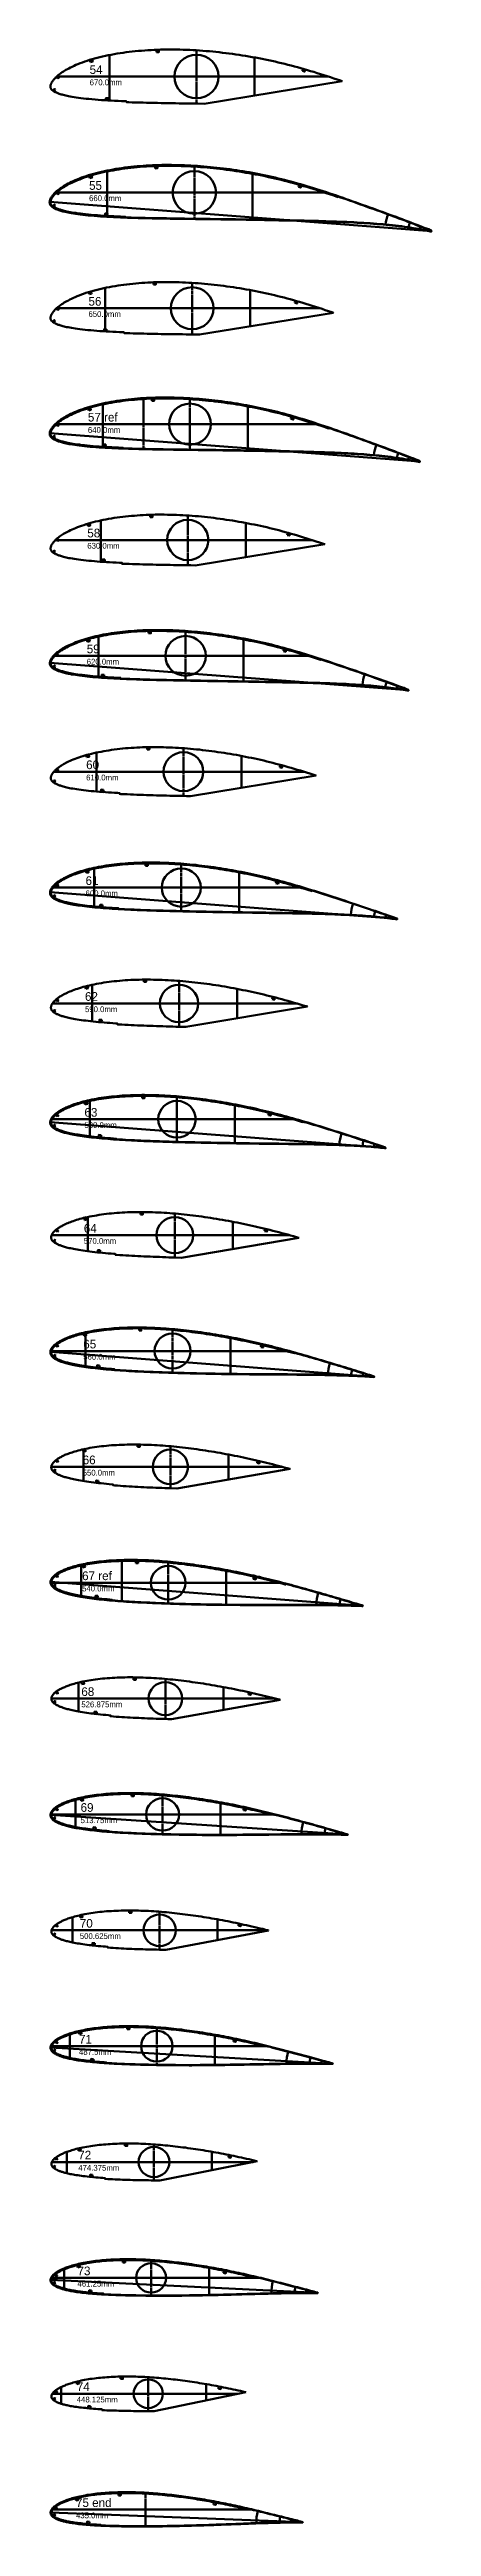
# Model space of a CAD drawing. Header units: metres. Extents: x -3 to 1074, y -15727 to -22.
# Drawn here: x -2 to 656, y -15129 to -10853 of the extents above; entities that cross this region are included whole.
import ezdxf
from ezdxf.enums import TextEntityAlignment as Align

# ---------------------------------------------------------------- set-up
doc = ezdxf.new("R2010")
doc.units = ezdxf.units.M
doc.linetypes.add('CENTER', pattern=[5.08, 3.175, -0.635, 0.635, -0.635])
doc.layers.add('Layer', color=7, linetype='Continuous', lineweight=50)

msp = doc.modelspace()

# ---------------------------------------------------------------- texts
at = {"layer": 'Layer'}
for s, p in [('54', (67, -10900)), ('55', (66, -11100)), ('56', (65, -11300)), ('57 ref', (64, -11500)), ('58', (63, -11700)), ('59', (62, -11900)), ('60', (61, -12100)), ('61', (60, -12300)), ('62', (59, -12500)), ('63', (58, -12700)), ('64', (57, -12900)), ('65', (56, -13100)), ('66', (55, -13300)), ('67 ref', (54, -13500)), ('68', (52.7, -13700)), ('69', (51.4, -13900)), ('70', (50.1, -14100)), ('71', (48.7, -14300)), ('72', (47.4, -14500)), ('73', (46.1, -14700)), ('74', (44.8, -14900)), ('75 end', (43.5, -15100))]:
    msp.add_text(s, height=15, dxfattribs=at).set_placement(p, align=Align.BOTTOM_LEFT)
for s, p in [('670.0mm', (67, -10905)), ('660.0mm', (66, -11105)), ('650.0mm', (65, -11305)), ('640.0mm', (64, -11505)), ('630.0mm', (63, -11705)), ('620.0mm', (62, -11905)), ('610.0mm', (61, -12105)), ('600.0mm', (60, -12305)), ('590.0mm', (59, -12505)), ('580.0mm', (58, -12705)), ('570.0mm', (57, -12905)), ('560.0mm', (56, -13105)), ('550.0mm', (55, -13305)), ('540.0mm', (54, -13505)), ('526.875mm', (52.7, -13705)), ('513.75mm', (51.4, -13905)), ('500.625mm', (50.1, -14105)), ('487.5mm', (48.7, -14305)), ('474.375mm', (47.4, -14505)), ('461.25mm', (46.1, -14705)), ('448.125mm', (44.8, -14905)), ('435.0mm', (43.5, -15105))]:
    msp.add_text(s, height=10, dxfattribs=at).set_placement(p, align=Align.TOP_LEFT)

# ---------------------------------------------------------------- linework, layer by layer
at = {"layer": 'Layer', "linetype": 'CENTER'}
for p, q in [((251.2, -10854.8), (251.2, -10946.6)), ((247.5, -11055.5), (247.5, -11145.4)), ((243.7, -11256.2), (243.7, -11345.2)), ((160, -11456.6), (160, -11542.8)), ((240, -11456.9), (240, -11544)), ((236.2, -11657.7), (236.2, -11743.6)), ((232.5, -11858.6), (232.5, -11942.3)), ((228.7, -12059.4), (228.7, -12141.9)), ((225, -12260.3), (225, -12340.6)), ((221.2, -12461.1), (221.2, -12540.2)), ((217.5, -12661.9), (217.5, -12739)), ((213.7, -12862.8), (213.7, -12938.6)), ((210, -13063.6), (210, -13137.3)), ((206.2, -13264.4), (206.2, -13337)), ((122.5, -13462.3), (122.5, -13531.7)), ((202.5, -13465.2), (202.5, -13535.7)), ((197.6, -13666.1), (197.6, -13735.3)), ((192.7, -13867), (192.7, -13933.9)), ((187.7, -14067.9), (187.7, -14133.5)), ((182.8, -14268.8), (182.8, -14332.2)), ((177.9, -14469.7), (177.9, -14531.7)), ((173, -14670.6), (173, -14730.4)), ((168, -14871.4), (168, -14930)), ((163.1, -15072.3), (163.1, -15128.7))]:
    msp.add_line(p, q, dxfattribs=at)
at = {"layer": 'Layer'}
for p, q in [((478.3, -10900), (10.2, -10900)), ((101.2, -10862.8), (101.2, -10941.3)), ((351.2, -10867), (351.2, -10932.6)), ((97.5, -11063.8), (97.5, -11140.6)), ((347.5, -11067.8), (347.5, -11146.8)), ((-2, -11116), (656.1, -11166.7)), ((471.1, -11100), (10.1, -11100)), ((93.7, -11264.8), (93.7, -11339.8)), ((343.7, -11268.6), (343.7, -11331.2)), ((463.9, -11300), (9.9, -11300)), ((456.7, -11500), (9.8, -11500)), ((90, -11465.9), (90, -11539.1)), ((340, -11469.4), (340, -11545.4)), ((-1.9, -11515.5), (636.2, -11564.6)), ((86.2, -11666.2), (86.2, -11737.4)), ((336.2, -11670.5), (336.2, -11729.5)), ((449.9, -11700), (8.2, -11700)), ((82.5, -11866.6), (82.5, -11935.8)), ((332.5, -11871.7), (332.5, -11944)), ((-1.6, -11911.8), (616.6, -11959.3)), ((443.3, -11900), (6.6, -11900)), ((436.7, -12100), (5.3, -12100)), ((78.7, -12067), (78.7, -12134.2)), ((328.7, -12072.8), (328.7, -12127.7)), ((75, -12267.4), (75, -12332.6)), ((-1.3, -12308.1), (596.9, -12354.2)), ((430.3, -12300), (4, -12300)), ((325, -12273.8), (325, -12342.6)), ((71.2, -12467.8), (71.2, -12531)), ((321.2, -12474.9), (321.2, -12525.8)), ((423.9, -12500), (3, -12500)), ((67.5, -12668.2), (67.5, -12729.4)), ((317.5, -12675.9), (317.5, -12741)), ((-1, -12704.7), (577.3, -12749.2)), ((417.6, -12700), (2.1, -12700)), ((63.7, -12868.7), (63.7, -12927.7)), ((411.5, -12900), (1.4, -12900)), ((313.7, -12876.8), (313.7, -12923.8)), ((60, -13069.1), (60, -13126.1)), ((310, -13077.8), (310, -13139.5)), ((-0.7, -13101.5), (557.6, -13144.5)), ((405.4, -13100), (1.1, -13100)), ((56.2, -13269.6), (56.2, -13324.5)), ((306.2, -13278.7), (306.2, -13321.9)), ((399.4, -13300), (0.9, -13300)), ((-0.5, -13498.5), (537.9, -13539.9)), ((393.4, -13500), (1.1, -13500)), ((52.5, -13470.1), (52.5, -13522.8)), ((302.5, -13479.6), (302.5, -13537.9)), ((47.6, -13672.4), (47.6, -13722.2)), ((297.6, -13680.1), (297.6, -13719.6)), ((387.2, -13700), (1, -13700)), ((42.7, -13874.8), (42.7, -13921.7)), ((292.7, -13880.6), (292.7, -13935.1)), ((-0.5, -13900.4), (512.1, -13934.9)), ((380.9, -13900), (1.1, -13900)), ((374.5, -14100), (1.3, -14100)), ((37.7, -14077.3), (37.7, -14121)), ((287.7, -14081.2), (287.7, -14116.8)), ((32.8, -14279.8), (32.8, -14320.3)), ((-0.4, -14302.1), (486.3, -14330.3)), ((372.7, -14300), (1.5, -14300)), ((282.8, -14281.7), (282.8, -14332.3)), ((27.9, -14482.5), (27.9, -14519.4)), ((277.9, -14482.3), (277.9, -14514.1)), ((1.8, -14500), (348.9, -14500)), ((-0.4, -14703.6), (460.3, -14725.9)), ((359.6, -14700), (2.2, -14700)), ((23, -14685.3), (23, -14718.5)), ((273, -14682.8), (273, -14729.5)), ((2.7, -14900), (322.6, -14900)), ((18, -14888.4), (18, -14917.3)), ((268, -14883.4), (268, -14911.3)), ((-0.3, -15105), (434.4, -15121.9)), ((346, -15100), (3.2, -15100))]:
    msp.add_line(p, q, dxfattribs=at)
for points in [[(502.3, -10908), (502.3, -10908), (499.3, -10907), (493.6, -10905), (487.8, -10903.1), (482.1, -10901.2), (476.3, -10899.3), (470.6, -10897.5), (464.8, -10895.7), (459.1, -10893.9), (453.5, -10892.1), (447.9, -10890.4), (442.3, -10888.7), (436.7, -10887.1), (431.1, -10885.5), (425.6, -10883.9), (420, -10882.4), (414.5, -10880.9), (408.9, -10879.5), (403.4, -10878.1), (397.8, -10876.8), (392.2, -10875.5), (386.6, -10874.2), (381.1, -10872.9), (375.5, -10871.7), (369.8, -10870.6), (364.2, -10869.5), (358.6, -10868.4), (352.9, -10867.3), (347.3, -10866.3), (341.6, -10865.3), (335.9, -10864.4), (330.2, -10863.4), (324.5, -10862.6), (318.8, -10861.7), (313.2, -10860.9), (307.5, -10860.2), (301.8, -10859.4), (296.1, -10858.8), (290.5, -10858.1), (284.8, -10857.5), (279.2, -10856.9), (273.5, -10856.4), (267.8, -10855.9), (262.2, -10855.5), (256.5, -10855.1), (250.8, -10854.7), (245.2, -10854.4), (239.5, -10854.1), (233.8, -10853.9), (228.2, -10853.7), (222.6, -10853.5), (216.9, -10853.4), (211.3, -10853.4), (205.7, -10853.3), (200.2, -10853.3), (194.7, -10853.4), (189.2, -10853.5), (183.7, -10853.7), (178.2, -10853.9), (172.8, -10854.2), (167.3, -10854.5), (161.9, -10854.8), (156.5, -10855.3), (151.1, -10855.7), (145.7, -10856.2), (140.4, -10856.8), (135.1, -10857.4), (129.8, -10858.1), (124.6, -10858.8), (119.4, -10859.6), (114.3, -10860.4), (109.2, -10861.3), (104.1, -10862.2), (99.1, -10863.2), (94.2, -10864.2), (89.4, -10865.2), (84.7, -10866.4), (80.1, -10867.5), (75.5, -10868.7), (71.1, -10870), (66.8, -10871.3), (62.6, -10872.7), (58.5, -10874.1), (54.5, -10875.6), (50.6, -10877), (46.9, -10878.5), (43.4, -10880), (40.1, -10881.5), (36.9, -10882.9), (34, -10884.4), (31.2, -10885.8), (28.6, -10887.2), (26.2, -10888.6), (23.9, -10889.9), (21.8, -10891.2), (19.9, -10892.4), (18.1, -10893.6), (16.5, -10894.8), (15, -10896), (13.6, -10897.1), (12.2, -10898.2), (11, -10899.2), (9.9, -10900.2), (8.9, -10901.2), (7.9, -10902.2), (7, -10903.1), (6.2, -10904), (5.4, -10904.9), (4.7, -10905.8), (4.1, -10906.6), (3.5, -10907.4), (2.9, -10908.2), (2.4, -10909), (1.9, -10909.7), (1.5, -10910.5), (1.1, -10911.2), (0.8, -10911.9), (0.5, -10912.6), (0.2, -10913.2), (0, -10913.9), (-0.2, -10914.6), (-0.3, -10915.2), (-0.4, -10915.8), (-0.5, -10916.4), (-0.5, -10917), (-0.5, -10917.6), (-0.5, -10918.1), (-0.4, -10918.7), (-0.3, -10919.3), (-0.1, -10919.8), (0.2, -10920.4), (0.5, -10921), (0.8, -10921.5), (1.3, -10922.1), (1.7, -10922.7), (2.3, -10923.2), (2.8, -10923.7), (3.5, -10924.3), (4.2, -10924.8), (4.9, -10925.3), (5.7, -10925.8), (6.6, -10926.3), (7.5, -10926.7), (8.6, -10927.2), (9.6, -10927.7), (10.8, -10928.2), (12, -10928.7), (13.3, -10929.2), (14.7, -10929.7), (16.3, -10930.2), (17.9, -10930.7), (19.6, -10931.2), (21.5, -10931.7), (23.6, -10932.2), (25.8, -10932.8), (28.2, -10933.3), (30.8, -10933.9), (33.7, -10934.4), (36.7, -10935), (40.1, -10935.5), (43.7, -10936.1), (47.6, -10936.6), (51.8, -10937.2), (56.2, -10937.7), (60.9, -10938.2), (65.9, -10938.7), (71, -10939.2), (76.3, -10939.7), (81.7, -10940.1), (87.2, -10940.5), (92.7, -10940.9), (98.4, -10941.2), (104.2, -10941.5), (110.1, -10941.8), (116.1, -10942), (122.2, -10942.3), (128.3, -10942.5), (130.3, -10942.6), (130.3, -10944.1), (134.3, -10944.3), (140.5, -10944.5), (146.6, -10944.7), (152.8, -10944.9), (159, -10945), (165.2, -10945.2), (171.4, -10945.3), (177.6, -10945.5), (183.8, -10945.6), (190.1, -10945.7), (196.3, -10945.8), (202.6, -10945.9), (208.9, -10946), (215.2, -10946.1), (221.5, -10946.2), (227.8, -10946.2), (234.2, -10946.3), (240.6, -10946.4), (246.9, -10946.5), (253.3, -10946.6), (264.5, -10946.8), (502.3, -10908)], [(656.2, -11165.7), (654.2, -11164.9), (651, -11163.7), (647.6, -11162.3), (643.9, -11160.9), (639.8, -11159.3), (635.4, -11157.6), (630.8, -11155.8), (625.9, -11154), (620.9, -11152.1), (615.9, -11150.2), (610.8, -11148.3), (605.7, -11146.4), (600.5, -11144.4), (595.2, -11142.4), (589.8, -11140.4), (584.3, -11138.4), (578.7, -11136.4), (573, -11134.3), (567.3, -11132.2), (561.5, -11130.1), (555.7, -11128), (549.9, -11125.9), (544.1, -11123.7), (538.3, -11121.7), (532.5, -11119.6), (526.7, -11117.5), (521, -11115.4), (515.2, -11113.4), (509.5, -11111.4), (503.8, -11109.4), (498.1, -11107.4), (492.4, -11105.5), (486.7, -11103.6), (481, -11101.7), (475.3, -11099.8), (469.7, -11098), (464, -11096.1), (458.3, -11094.3), (452.7, -11092.5), (447.1, -11090.8), (441.6, -11089.1), (436.1, -11087.4), (430.6, -11085.8), (425.1, -11084.3), (419.6, -11082.7), (414.1, -11081.2), (408.6, -11079.8), (403.2, -11078.4), (397.7, -11077), (392.2, -11075.7), (386.7, -11074.4), (381.2, -11073.1), (375.7, -11071.9), (370.1, -11070.7), (364.6, -11069.6), (359.1, -11068.5), (353.5, -11067.4), (347.9, -11066.4), (342.3, -11065.3), (336.7, -11064.4), (331.1, -11063.4), (325.5, -11062.5), (319.9, -11061.7), (314.3, -11060.8), (308.7, -11060), (303.1, -11059.3), (297.5, -11058.6), (291.9, -11057.9), (286.3, -11057.3), (280.7, -11056.7), (275.1, -11056.1), (269.5, -11055.6), (263.9, -11055.1), (258.4, -11054.7), (252.8, -11054.3), (247.2, -11053.9), (241.6, -11053.6), (236, -11053.3), (230.4, -11053.1), (224.8, -11052.9), (219.3, -11052.8), (213.7, -11052.7), (208.2, -11052.6), (202.7, -11052.5), (197.2, -11052.6), (191.7, -11052.6), (186.3, -11052.7), (180.9, -11052.9), (175.5, -11053.1), (170.1, -11053.4), (164.7, -11053.7), (159.4, -11054), (154, -11054.5), (148.7, -11054.9), (143.4, -11055.4), (138.1, -11056), (132.9, -11056.6), (127.7, -11057.2), (122.5, -11057.9), (117.4, -11058.7), (112.3, -11059.5), (107.3, -11060.4), (102.3, -11061.3), (97.3, -11062.3), (92.5, -11063.3), (87.7, -11064.3), (83.1, -11065.4), (78.5, -11066.6), (74, -11067.8), (69.6, -11069), (65.3, -11070.4), (61.1, -11071.7), (57.1, -11073.1), (53.1, -11074.5), (49.3, -11076), (45.7, -11077.5), (42.2, -11078.9), (38.8, -11080.4), (35.7, -11081.8), (32.8, -11083.3), (30, -11084.7), (27.4, -11086.1), (25, -11087.5), (22.8, -11088.8), (20.7, -11090.1), (18.8, -11091.3), (17, -11092.5), (15.4, -11093.7), (13.8, -11094.9), (12.4, -11096), (11.1, -11097.1), (9.9, -11098.1), (8.7, -11099.2), (7.7, -11100.2), (6.7, -11101.1), (5.8, -11102.1), (5, -11103), (4.2, -11103.9), (3.5, -11104.8), (2.8, -11105.6), (2.2, -11106.5), (1.6, -11107.3), (1.1, -11108.1), (0.6, -11108.9), (0.2, -11109.6), (-0.2, -11110.4), (-0.6, -11111.1), (-0.9, -11111.9), (-1.2, -11112.6), (-1.4, -11113.3), (-1.6, -11114), (-1.8, -11114.7), (-1.9, -11115.4), (-2, -11116.1), (-2, -11116.7), (-2, -11117.4), (-1.9, -11118.1), (-1.8, -11118.8), (-1.7, -11119.5), (-1.4, -11120.1), (-1.1, -11120.8), (-0.8, -11121.5), (-0.4, -11122.1), (0.1, -11122.7), (0.6, -11123.4), (1.2, -11123.9), (1.9, -11124.5), (2.5, -11125.1), (3.3, -11125.6), (4.1, -11126.2), (4.9, -11126.7), (5.8, -11127.2), (6.8, -11127.7), (7.8, -11128.2), (8.9, -11128.7), (10.1, -11129.1), (11.3, -11129.6), (12.6, -11130.1), (14.1, -11130.6), (15.6, -11131.1), (17.2, -11131.6), (19, -11132.2), (20.9, -11132.7), (22.9, -11133.2), (25.1, -11133.7), (27.5, -11134.3), (30.1, -11134.8), (32.9, -11135.4), (36, -11135.9), (39.3, -11136.5), (42.9, -11137), (46.7, -11137.6), (50.8, -11138.1), (55.2, -11138.6), (59.9, -11139.1), (64.7, -11139.6), (69.8, -11140.1), (75, -11140.6), (80.3, -11141), (85.8, -11141.4), (91.3, -11141.7), (96.9, -11142.1), (102.6, -11142.4), (108.4, -11142.6), (114.3, -11142.9), (120.3, -11143.1), (126.3, -11143.4), (132.3, -11143.6), (138.4, -11143.8), (144.4, -11144), (150.5, -11144.2), (156.6, -11144.3), (162.7, -11144.5), (168.8, -11144.6), (175, -11144.8), (181.1, -11144.9), (187.2, -11145), (193.4, -11145.1), (199.6, -11145.2), (205.8, -11145.3), (212, -11145.4), (218.2, -11145.5), (224.4, -11145.6), (230.7, -11145.6), (237, -11145.7), (243.2, -11145.8), (249.5, -11145.9), (255.7, -11146), (262, -11146.1), (268.2, -11146.2), (274.5, -11146.2), (280.8, -11146.3), (287, -11146.4), (293.3, -11146.5), (299.5, -11146.6), (305.8, -11146.7), (312.1, -11146.8), (318.3, -11146.8), (324.6, -11146.9), (330.8, -11147), (337, -11147.1), (343.3, -11147.2), (349.5, -11147.3), (355.7, -11147.4), (362, -11147.5), (368.2, -11147.6), (374.4, -11147.8), (380.6, -11147.9), (386.9, -11148), (393.1, -11148.2), (399.4, -11148.3), (405.6, -11148.4), (411.8, -11148.6), (418.1, -11148.7), (424.3, -11148.9), (430.6, -11149), (436.8, -11149.2), (443, -11149.3), (449.2, -11149.4), (455.4, -11149.6), (461.6, -11149.8), (467.8, -11150), (474, -11150.1), (480.2, -11150.3), (486.3, -11150.5), (492.4, -11150.7), (498.4, -11150.9), (504.4, -11151.1), (510.4, -11151.4), (516.3, -11151.6), (522.2, -11151.9), (528, -11152.3), (533.8, -11152.6), (539.6, -11152.9), (545.3, -11153.3), (550.8, -11153.7), (556.4, -11154.1), (561.9, -11154.6), (567.4, -11155), (572.8, -11155.5), (578.2, -11156), (583.5, -11156.6), (588.8, -11157.1), (594.1, -11157.6), (599.3, -11158.2), (604.5, -11158.9), (609.7, -11159.6), (614.8, -11160.2), (619.8, -11161), (624.7, -11161.8), (629.5, -11162.7), (634.2, -11163.5), (638.7, -11164.3), (642.9, -11165.1), (646.8, -11165.8), (650.5, -11166.5), (653.9, -11167.2), (656, -11167.7)], [(656, -11166.1), (654, -11165.3), (650.9, -11164.1), (647.5, -11162.7), (643.7, -11161.3), (639.7, -11159.7), (635.3, -11158), (630.6, -11156.3), (625.8, -11154.4), (620.8, -11152.5), (615.7, -11150.6), (610.7, -11148.7), (605.5, -11146.8), (600.3, -11144.8), (595, -11142.8), (589.6, -11140.8), (584.1, -11138.8), (578.5, -11136.8), (572.9, -11134.7), (567.1, -11132.6), (561.3, -11130.5), (555.5, -11128.4), (549.7, -11126.3), (543.9, -11124.2), (538.1, -11122.1), (532.4, -11120), (526.6, -11117.9), (520.8, -11115.9), (515.1, -11113.8), (509.3, -11111.8), (503.6, -11109.8), (497.9, -11107.9), (495.1, -11106.9), (494.7, -11107.9), (491.9, -11106.9), (486.2, -11105), (480.5, -11103.1), (474.9, -11101.2), (469.2, -11099.4), (463.5, -11097.5), (457.9, -11095.7), (452.3, -11094), (446.7, -11092.2), (441.2, -11090.5), (435.7, -11088.9), (430.2, -11087.3), (424.7, -11085.7), (419.2, -11084.2), (413.7, -11082.7), (408.3, -11081.2), (402.8, -11079.8), (397.3, -11078.5), (391.9, -11077.1), (386.4, -11075.8), (380.9, -11074.6), (375.4, -11073.4), (369.8, -11072.2), (364.3, -11071), (358.8, -11069.9), (353.2, -11068.9), (347.7, -11067.8), (342.1, -11066.8), (336.5, -11065.9), (330.9, -11064.9), (325.3, -11064), (319.7, -11063.2), (314.1, -11062.3), (308.5, -11061.5), (302.9, -11060.8), (297.3, -11060.1), (291.7, -11059.4), (286.1, -11058.8), (280.6, -11058.2), (275, -11057.6), (269.4, -11057.1), (263.8, -11056.6), (258.3, -11056.2), (252.7, -11055.8), (247.1, -11055.4), (241.5, -11055.1), (235.9, -11054.8), (230.4, -11054.6), (224.8, -11054.4), (219.2, -11054.3), (213.7, -11054.2), (208.2, -11054.1), (202.7, -11054), (197.2, -11054.1), (191.7, -11054.1), (186.3, -11054.2), (181, -11054.4), (175.6, -11054.6), (170.2, -11054.9), (164.8, -11055.2), (159.5, -11055.5), (154.1, -11055.9), (148.8, -11056.4), (143.5, -11056.9), (138.3, -11057.5), (133.1, -11058.1), (127.9, -11058.7), (122.7, -11059.4), (117.6, -11060.2), (112.6, -11061), (107.6, -11061.9), (102.6, -11062.8), (97.6, -11063.7), (92.8, -11064.7), (88.1, -11065.8), (83.4, -11066.9), (78.9, -11068), (74.4, -11069.2), (70.1, -11070.5), (65.8, -11071.8), (61.6, -11073.1), (57.6, -11074.5), (53.7, -11075.9), (49.9, -11077.4), (46.2, -11078.8), (42.8, -11080.3), (39.5, -11081.8), (36.4, -11083.2), (33.5, -11084.6), (30.7, -11086), (28.2, -11087.4), (25.8, -11088.8), (23.6, -11090.1), (21.5, -11091.3), (19.6, -11092.6), (17.9, -11093.8), (16.3, -11094.9), (14.8, -11096.1), (13.4, -11097.2), (12.1, -11098.2), (10.9, -11099.3), (9.8, -11100.3), (8.8, -11101.2), (7.8, -11102.2), (6.9, -11103.1), (6.1, -11104), (5.4, -11104.8), (4.7, -11105.7), (4, -11106.5), (3.4, -11107.3), (2.9, -11108.1), (2.4, -11108.9), (1.9, -11109.6), (1.5, -11110.3), (1.1, -11111), (0.8, -11111.8), (0.5, -11112.4), (0.2, -11113.1), (0, -11113.7), (-0.1, -11114.4), (-0.3, -11115), (-0.4, -11115.6), (-0.5, -11116.2), (-0.5, -11116.7), (-0.5, -11117.3), (-0.5, -11117.8), (-0.4, -11118.4), (-0.2, -11119), (0, -11119.5), (0.2, -11120.1), (0.5, -11120.7), (0.8, -11121.2), (1.3, -11121.8), (1.7, -11122.3), (2.2, -11122.8), (2.8, -11123.4), (3.4, -11123.9), (4.1, -11124.4), (4.8, -11124.9), (5.6, -11125.4), (6.5, -11125.8), (7.4, -11126.3), (8.4, -11126.8), (9.5, -11127.3), (10.6, -11127.8), (11.9, -11128.2), (13.1, -11128.7), (14.5, -11129.2), (16, -11129.7), (17.6, -11130.2), (19.4, -11130.7), (21.2, -11131.2), (23.3, -11131.7), (25.4, -11132.3), (27.8, -11132.8), (30.4, -11133.4), (33.2, -11133.9), (36.2, -11134.4), (39.5, -11135), (43.1, -11135.5), (46.9, -11136.1), (51, -11136.6), (55.4, -11137.1), (60, -11137.6), (64.9, -11138.1), (69.9, -11138.6), (75.1, -11139.1), (80.5, -11139.5), (85.9, -11139.9), (91.4, -11140.2), (97, -11140.6), (102.7, -11140.9), (108.5, -11141.1), (114.4, -11141.4), (120.3, -11141.6), (126.4, -11141.9), (128.4, -11141.9), (128.3, -11143), (132.4, -11143.1), (138.4, -11143.4), (144.5, -11143.6), (150.5, -11143.7), (156.6, -11143.9), (162.7, -11144), (168.9, -11144.2), (175, -11144.3), (181.1, -11144.5), (187.2, -11144.6), (193.4, -11144.7), (199.6, -11144.7), (205.8, -11144.8), (212, -11144.9), (218.2, -11145), (224.5, -11145.1), (230.7, -11145.2), (237, -11145.3), (243.2, -11145.4), (249.5, -11145.4), (255.7, -11145.5), (262, -11145.6), (268.3, -11145.7), (274.5, -11145.8), (280.8, -11145.9), (287, -11146), (293.3, -11146.1), (299.6, -11146.1), (305.8, -11146.2), (312.1, -11146.3), (318.3, -11146.4), (324.6, -11146.5), (330.8, -11146.6), (337.1, -11146.6), (343.3, -11146.7), (349.5, -11146.8), (355.8, -11146.9), (362, -11147.1), (368.2, -11147.2), (374.4, -11147.3), (380.6, -11147.4), (386.9, -11147.6), (393.1, -11147.7), (399.4, -11147.9), (405.6, -11148), (411.9, -11148.1), (418.1, -11148.3), (424.3, -11148.4), (430.6, -11148.6), (436.8, -11148.7), (443, -11148.8), (449.2, -11149), (455.4, -11149.2), (461.6, -11149.3), (467.8, -11149.5), (474, -11149.7), (480.2, -11149.9), (486.3, -11150), (492.4, -11150.2), (498.4, -11150.5), (504.4, -11150.7), (510.4, -11150.9), (516.3, -11151.2), (522.2, -11151.5), (528, -11151.8), (533.9, -11152.2), (539.6, -11152.5), (545.3, -11152.8), (550.9, -11153.2), (556.4, -11153.7), (561.9, -11154.1), (567.4, -11154.6), (572.8, -11155), (578.2, -11155.6), (583.6, -11156.1), (588.9, -11156.6), (594.1, -11157.1), (599.3, -11157.8), (604.6, -11158.4), (609.8, -11159.1), (614.9, -11159.8), (619.8, -11160.6), (624.8, -11161.4), (629.6, -11162.2), (634.3, -11163), (638.7, -11163.8), (643, -11164.6), (646.9, -11165.4), (650.6, -11166.1), (654, -11166.8), (656.1, -11167.2)], [(487.2, -11307.8), (487.2, -11307.8), (484.4, -11306.8), (478.8, -11304.9), (473.2, -11303.1), (467.7, -11301.2), (462.1, -11299.4), (456.5, -11297.6), (450.9, -11295.8), (445.4, -11294.1), (439.9, -11292.4), (434.5, -11290.7), (429, -11289.1), (423.6, -11287.5), (418.2, -11285.9), (412.8, -11284.4), (407.5, -11283), (402.1, -11281.5), (396.7, -11280.2), (391.3, -11278.8), (385.9, -11277.5), (380.5, -11276.2), (375.1, -11275), (369.7, -11273.8), (364.2, -11272.6), (358.8, -11271.5), (353.3, -11270.4), (347.9, -11269.4), (342.4, -11268.3), (336.9, -11267.4), (331.4, -11266.4), (325.9, -11265.5), (320.3, -11264.6), (314.8, -11263.7), (309.3, -11262.9), (303.8, -11262.1), (298.3, -11261.4), (292.8, -11260.7), (287.3, -11260), (281.8, -11259.4), (276.3, -11258.8), (270.8, -11258.3), (265.3, -11257.8), (259.8, -11257.3), (254.3, -11256.9), (248.8, -11256.5), (243.3, -11256.1), (237.8, -11255.8), (232.4, -11255.5), (226.9, -11255.3), (221.4, -11255.1), (215.9, -11255), (210.5, -11254.9), (205, -11254.8), (199.6, -11254.8), (194.2, -11254.8), (188.8, -11254.8), (183.5, -11254.9), (178.2, -11255.1), (172.9, -11255.3), (167.6, -11255.6), (162.3, -11255.9), (157.1, -11256.2), (151.8, -11256.6), (146.6, -11257.1), (141.4, -11257.6), (136.2, -11258.1), (131.1, -11258.7), (125.9, -11259.4), (120.9, -11260.1), (115.9, -11260.8), (110.9, -11261.6), (105.9, -11262.5), (101, -11263.4), (96.2, -11264.3), (91.4, -11265.3), (86.7, -11266.3), (82.2, -11267.4), (77.7, -11268.5), (73.3, -11269.7), (69, -11271), (64.8, -11272.2), (60.7, -11273.6), (56.7, -11274.9), (52.9, -11276.3), (49.1, -11277.8), (45.5, -11279.2), (42.1, -11280.6), (38.9, -11282.1), (35.8, -11283.5), (33, -11284.9), (30.3, -11286.3), (27.8, -11287.6), (25.4, -11288.9), (23.2, -11290.2), (21.2, -11291.5), (19.3, -11292.7), (17.6, -11293.9), (16, -11295), (14.5, -11296.1), (13.2, -11297.2), (11.9, -11298.3), (10.7, -11299.3), (9.6, -11300.3), (8.6, -11301.2), (7.7, -11302.1), (6.8, -11303), (6, -11303.9), (5.3, -11304.8), (4.6, -11305.6), (4, -11306.4), (3.4, -11307.2), (2.9, -11308), (2.4, -11308.8), (1.9, -11309.5), (1.5, -11310.2), (1.1, -11310.9), (0.8, -11311.6), (0.5, -11312.2), (0.3, -11312.9), (0.1, -11313.5), (-0.1, -11314.1), (-0.3, -11314.8), (-0.4, -11315.4), (-0.4, -11315.9), (-0.5, -11316.5), (-0.5, -11317), (-0.4, -11317.6), (-0.4, -11318.1), (-0.2, -11318.7), (0, -11319.2), (0.2, -11319.8), (0.5, -11320.3), (0.8, -11320.9), (1.3, -11321.4), (1.7, -11321.9), (2.2, -11322.5), (2.8, -11323), (3.4, -11323.5), (4.1, -11324), (4.8, -11324.5), (5.6, -11325), (6.4, -11325.4), (7.3, -11325.9), (8.3, -11326.4), (9.4, -11326.8), (10.5, -11327.3), (11.7, -11327.8), (13, -11328.3), (14.3, -11328.8), (15.8, -11329.2), (17.4, -11329.7), (19.1, -11330.2), (20.9, -11330.7), (22.9, -11331.2), (25.1, -11331.8), (27.4, -11332.3), (29.9, -11332.8), (32.7, -11333.4), (35.6, -11333.9), (38.9, -11334.4), (42.4, -11335), (46.2, -11335.5), (50.2, -11336), (54.6, -11336.5), (59.1, -11337), (63.9, -11337.5), (68.9, -11338), (74, -11338.4), (79.2, -11338.9), (84.6, -11339.3), (90, -11339.6), (95.5, -11339.9), (101.1, -11340.2), (106.9, -11340.5), (112.6, -11340.7), (118.5, -11341), (124.4, -11341.2), (126.4, -11341.3), (126.4, -11342.8), (130.3, -11342.9), (136.3, -11343.1), (142.3, -11343.3), (148.2, -11343.5), (154.2, -11343.7), (160.2, -11343.8), (166.3, -11344), (172.3, -11344.1), (178.3, -11344.2), (184.4, -11344.3), (190.5, -11344.4), (196.5, -11344.5), (202.7, -11344.6), (208.8, -11344.7), (214.9, -11344.8), (221, -11344.9), (227.2, -11344.9), (233.4, -11345), (239.5, -11345.1), (245.7, -11345.2), (256.6, -11345.4), (487.2, -11307.8)], [(636.3, -11563.7), (634.4, -11562.9), (631.3, -11561.7), (628, -11560.4), (624.4, -11559), (620.4, -11557.5), (616.2, -11555.9), (611.7, -11554.2), (607, -11552.4), (602.1, -11550.5), (597.2, -11548.7), (592.3, -11546.8), (587.3, -11545), (582.3, -11543), (577.1, -11541.1), (571.9, -11539.2), (566.6, -11537.3), (561.2, -11535.3), (555.7, -11533.2), (550.1, -11531.2), (544.5, -11529.2), (538.9, -11527.1), (533.2, -11525.1), (527.6, -11523), (522, -11521), (516.4, -11519), (510.8, -11517), (505.2, -11515), (499.6, -11513), (494.1, -11511.1), (488.5, -11509.1), (483, -11507.2), (477.4, -11505.3), (471.9, -11503.5), (466.4, -11501.6), (460.9, -11499.8), (455.4, -11498), (449.9, -11496.2), (444.5, -11494.5), (439, -11492.8), (433.6, -11491.1), (428.2, -11489.4), (422.9, -11487.8), (417.5, -11486.3), (412.2, -11484.7), (406.9, -11483.3), (401.6, -11481.8), (396.3, -11480.4), (390.9, -11479), (385.6, -11477.7), (380.3, -11476.4), (375, -11475.2), (369.6, -11473.9), (364.3, -11472.8), (358.9, -11471.6), (353.6, -11470.5), (348.2, -11469.4), (342.8, -11468.4), (337.4, -11467.4), (332, -11466.4), (326.5, -11465.5), (321.1, -11464.5), (315.6, -11463.7), (310.2, -11462.8), (304.8, -11462), (299.3, -11461.3), (293.9, -11460.5), (288.5, -11459.8), (283, -11459.2), (277.6, -11458.6), (272.2, -11458), (266.8, -11457.4), (261.4, -11456.9), (255.9, -11456.5), (250.5, -11456.1), (245.1, -11455.7), (239.7, -11455.3), (234.3, -11455), (228.8, -11454.8), (223.4, -11454.5), (218, -11454.3), (212.6, -11454.2), (207.2, -11454.1), (201.9, -11454), (196.5, -11454), (191.2, -11454), (185.9, -11454.1), (180.6, -11454.2), (175.4, -11454.3), (170.2, -11454.5), (164.9, -11454.8), (159.7, -11455.1), (154.5, -11455.4), (149.3, -11455.8), (144.2, -11456.3), (139, -11456.8), (133.9, -11457.3), (128.9, -11457.9), (123.8, -11458.5), (118.8, -11459.2), (113.8, -11460), (108.9, -11460.7), (104, -11461.6), (99.2, -11462.5), (94.4, -11463.4), (89.7, -11464.4), (85.1, -11465.4), (80.5, -11466.5), (76.1, -11467.6), (71.8, -11468.8), (67.5, -11470), (63.4, -11471.3), (59.3, -11472.6), (55.3, -11473.9), (51.5, -11475.3), (47.8, -11476.7), (44.3, -11478.1), (40.9, -11479.6), (37.7, -11481), (34.6, -11482.4), (31.8, -11483.8), (29.1, -11485.2), (26.6, -11486.5), (24.3, -11487.8), (22.1, -11489.1), (20.1, -11490.4), (18.2, -11491.6), (16.5, -11492.8), (14.9, -11493.9), (13.4, -11495), (12, -11496.1), (10.8, -11497.2), (9.6, -11498.2), (8.5, -11499.2), (7.5, -11500.2), (6.5, -11501.1), (5.6, -11502), (4.8, -11502.9), (4.1, -11503.8), (3.4, -11504.6), (2.7, -11505.5), (2.1, -11506.3), (1.6, -11507.1), (1.1, -11507.8), (0.6, -11508.6), (0.2, -11509.3), (-0.2, -11510.1), (-0.6, -11510.8), (-0.9, -11511.5), (-1.2, -11512.2), (-1.4, -11512.9), (-1.6, -11513.6), (-1.7, -11514.3), (-1.8, -11514.9), (-1.9, -11515.6), (-1.9, -11516.2), (-1.9, -11516.9), (-1.9, -11517.5), (-1.8, -11518.2), (-1.6, -11518.9), (-1.4, -11519.5), (-1.1, -11520.2), (-0.7, -11520.8), (-0.3, -11521.4), (0.1, -11522.1), (0.6, -11522.6), (1.2, -11523.2), (1.8, -11523.8), (2.5, -11524.3), (3.2, -11524.9), (3.9, -11525.4), (4.8, -11525.9), (5.7, -11526.4), (6.6, -11526.8), (7.6, -11527.3), (8.6, -11527.8), (9.8, -11528.3), (11, -11528.7), (12.3, -11529.2), (13.6, -11529.7), (15.1, -11530.2), (16.7, -11530.7), (18.4, -11531.2), (20.2, -11531.7), (22.2, -11532.2), (24.3, -11532.7), (26.7, -11533.2), (29.2, -11533.8), (31.9, -11534.3), (34.9, -11534.8), (38.1, -11535.3), (41.6, -11535.9), (45.3, -11536.4), (49.3, -11536.9), (53.6, -11537.4), (58.1, -11537.9), (62.8, -11538.4), (67.7, -11538.9), (72.8, -11539.3), (77.9, -11539.8), (83.2, -11540.1), (88.5, -11540.5), (94, -11540.8), (99.5, -11541.1), (105.1, -11541.3), (110.9, -11541.6), (116.6, -11541.8), (122.5, -11542.1), (128.3, -11542.3), (134.2, -11542.5), (140.1, -11542.7), (145.9, -11542.8), (151.8, -11543), (157.8, -11543.2), (163.7, -11543.3), (169.7, -11543.4), (175.6, -11543.5), (181.5, -11543.6), (187.5, -11543.7), (193.5, -11543.8), (199.5, -11543.9), (205.6, -11544), (211.6, -11544.1), (217.6, -11544.2), (223.7, -11544.3), (229.8, -11544.3), (235.8, -11544.4), (241.9, -11544.5), (248, -11544.6), (254.1, -11544.7), (260.1, -11544.8), (266.2, -11544.8), (272.3, -11544.9), (278.3, -11545), (284.4, -11545.1), (290.5, -11545.2), (296.5, -11545.3), (302.6, -11545.3), (308.7, -11545.4), (314.7, -11545.5), (320.8, -11545.6), (326.8, -11545.7), (332.9, -11545.8), (338.9, -11545.9), (345, -11546), (351, -11546.1), (357, -11546.2), (363, -11546.3), (369.1, -11546.4), (375.1, -11546.6), (381.2, -11546.7), (387.3, -11546.8), (393.3, -11547), (399.4, -11547.1), (405.4, -11547.2), (411.5, -11547.4), (417.5, -11547.5), (423.6, -11547.7), (429.6, -11547.8), (435.6, -11547.9), (441.6, -11548.1), (447.6, -11548.3), (453.6, -11548.4), (459.6, -11548.6), (465.6, -11548.8), (471.5, -11549), (477.4, -11549.2), (483.3, -11549.4), (489.1, -11549.6), (494.9, -11549.8), (500.6, -11550.1), (506.3, -11550.4), (512, -11550.7), (517.7, -11551), (523.3, -11551.3), (528.8, -11551.7), (534.1, -11552), (539.5, -11552.5), (544.9, -11552.9), (550.2, -11553.3), (555.4, -11553.8), (560.7, -11554.3), (565.9, -11554.8), (571, -11555.3), (576.1, -11555.8), (581.1, -11556.5), (586.2, -11557.1), (591.2, -11557.8), (596.2, -11558.4), (601, -11559.2), (605.8, -11559.9), (610.5, -11560.8), (615, -11561.5), (619.3, -11562.3), (623.4, -11563.1), (627.2, -11563.8), (630.8, -11564.5), (634.1, -11565.2), (636.1, -11565.6)], [(636.1, -11564.1), (634.2, -11563.3), (631.1, -11562.1), (627.8, -11560.8), (624.2, -11559.4), (620.3, -11557.9), (616, -11556.3), (611.5, -11554.6), (606.8, -11552.8), (602, -11550.9), (597.1, -11549.1), (592.2, -11547.3), (587.2, -11545.4), (582.1, -11543.5), (577, -11541.6), (571.7, -11539.6), (566.4, -11537.7), (561, -11535.7), (555.5, -11533.7), (549.9, -11531.6), (544.3, -11529.6), (538.7, -11527.5), (533.1, -11525.5), (527.5, -11523.5), (521.8, -11521.4), (516.2, -11519.4), (510.6, -11517.4), (505, -11515.4), (499.5, -11513.4), (493.9, -11511.5), (488.4, -11509.6), (482.8, -11507.6), (480.1, -11506.7), (479.7, -11507.7), (477, -11506.7), (471.5, -11504.9), (466, -11503), (460.5, -11501.2), (455, -11499.4), (449.5, -11497.7), (444, -11495.9), (438.6, -11494.2), (433.2, -11492.5), (427.8, -11490.9), (422.4, -11489.3), (417.1, -11487.7), (411.8, -11486.2), (406.5, -11484.7), (401.2, -11483.3), (395.9, -11481.9), (390.6, -11480.5), (385.3, -11479.2), (380, -11477.9), (374.7, -11476.6), (369.3, -11475.4), (364, -11474.2), (358.6, -11473.1), (353.3, -11472), (347.9, -11470.9), (342.5, -11469.9), (337.1, -11468.9), (331.7, -11467.9), (326.3, -11466.9), (320.8, -11466), (315.4, -11465.2), (310, -11464.3), (304.6, -11463.5), (299.1, -11462.7), (293.7, -11462), (288.3, -11461.3), (282.9, -11460.7), (277.5, -11460), (272.1, -11459.5), (266.6, -11458.9), (261.2, -11458.4), (255.8, -11458), (250.4, -11457.6), (245, -11457.2), (239.6, -11456.8), (234.2, -11456.5), (228.8, -11456.3), (223.4, -11456), (218, -11455.8), (212.6, -11455.7), (207.2, -11455.6), (201.9, -11455.5), (196.5, -11455.5), (191.2, -11455.5), (185.9, -11455.6), (180.7, -11455.7), (175.5, -11455.8), (170.3, -11456), (165, -11456.3), (159.8, -11456.6), (154.6, -11456.9), (149.5, -11457.3), (144.3, -11457.8), (139.2, -11458.3), (134.1, -11458.8), (129, -11459.4), (124, -11460), (119, -11460.7), (114.1, -11461.4), (109.2, -11462.2), (104.3, -11463.1), (99.5, -11464), (94.7, -11464.9), (90, -11465.9), (85.4, -11466.9), (80.9, -11467.9), (76.5, -11469), (72.2, -11470.2), (68, -11471.4), (63.8, -11472.7), (59.8, -11474), (55.9, -11475.3), (52.1, -11476.7), (48.4, -11478.1), (44.9, -11479.5), (41.5, -11480.9), (38.3, -11482.3), (35.3, -11483.7), (32.5, -11485.1), (29.8, -11486.5), (27.3, -11487.8), (25, -11489.1), (22.9, -11490.4), (20.9, -11491.6), (19.1, -11492.8), (17.4, -11494), (15.8, -11495.1), (14.3, -11496.2), (13, -11497.3), (11.7, -11498.3), (10.6, -11499.3), (9.5, -11500.3), (8.5, -11501.2), (7.6, -11502.1), (6.8, -11503), (6, -11503.9), (5.2, -11504.7), (4.6, -11505.5), (3.9, -11506.3), (3.4, -11507.1), (2.8, -11507.9), (2.3, -11508.6), (1.9, -11509.3), (1.5, -11510), (1.1, -11510.7), (0.8, -11511.4), (0.5, -11512.1), (0.3, -11512.7), (0.1, -11513.3), (-0.1, -11513.9), (-0.2, -11514.5), (-0.3, -11515.1), (-0.4, -11515.7), (-0.4, -11516.2), (-0.5, -11516.8), (-0.4, -11517.3), (-0.3, -11517.8), (-0.2, -11518.4), (0, -11518.9), (0.2, -11519.5), (0.5, -11520), (0.9, -11520.5), (1.3, -11521.1), (1.7, -11521.6), (2.2, -11522.1), (2.8, -11522.6), (3.4, -11523.1), (4, -11523.6), (4.7, -11524.1), (5.5, -11524.6), (6.3, -11525), (7.2, -11525.5), (8.2, -11525.9), (9.2, -11526.4), (10.3, -11526.9), (11.5, -11527.3), (12.8, -11527.8), (14.1, -11528.3), (15.5, -11528.8), (17.1, -11529.2), (18.8, -11529.7), (20.6, -11530.2), (22.6, -11530.7), (24.7, -11531.3), (27, -11531.8), (29.5, -11532.3), (32.2, -11532.8), (35.1, -11533.3), (38.3, -11533.9), (41.8, -11534.4), (45.5, -11534.9), (49.5, -11535.4), (53.7, -11536), (58.2, -11536.4), (62.9, -11536.9), (67.8, -11537.4), (72.9, -11537.8), (78, -11538.3), (83.3, -11538.6), (88.6, -11539), (94, -11539.3), (99.6, -11539.6), (105.2, -11539.8), (110.9, -11540.1), (116.7, -11540.3), (122.5, -11540.6), (124.5, -11540.6), (124.4, -11541.7), (128.3, -11541.8), (134.2, -11542), (140.1, -11542.2), (146, -11542.4), (151.9, -11542.6), (157.8, -11542.7), (163.7, -11542.8), (169.7, -11543), (175.6, -11543.1), (181.6, -11543.2), (187.5, -11543.3), (193.5, -11543.4), (199.5, -11543.5), (205.6, -11543.6), (211.6, -11543.6), (217.7, -11543.7), (223.7, -11543.8), (229.8, -11543.9), (235.9, -11544), (241.9, -11544.1), (248, -11544.1), (254.1, -11544.2), (260.1, -11544.3), (266.2, -11544.4), (272.3, -11544.5), (278.3, -11544.6), (284.4, -11544.6), (290.5, -11544.7), (296.5, -11544.8), (302.6, -11544.9), (308.7, -11545), (314.7, -11545), (320.8, -11545.1), (326.8, -11545.2), (332.9, -11545.3), (338.9, -11545.4), (345, -11545.5), (351, -11545.6), (357, -11545.7), (363.1, -11545.9), (369.1, -11546), (375.2, -11546.1), (381.2, -11546.3), (387.3, -11546.4), (393.3, -11546.5), (399.4, -11546.7), (405.4, -11546.8), (411.5, -11546.9), (417.5, -11547.1), (423.6, -11547.2), (429.6, -11547.4), (435.6, -11547.5), (441.6, -11547.7), (447.6, -11547.8), (453.6, -11548), (459.7, -11548.2), (465.6, -11548.3), (471.6, -11548.5), (477.5, -11548.7), (483.3, -11548.9), (489.2, -11549.1), (494.9, -11549.4), (500.7, -11549.6), (506.4, -11549.9), (512, -11550.2), (517.7, -11550.6), (523.3, -11550.9), (528.8, -11551.2), (534.2, -11551.6), (539.5, -11552), (544.9, -11552.5), (550.2, -11552.9), (555.5, -11553.4), (560.7, -11553.9), (565.9, -11554.4), (571, -11554.9), (576.1, -11555.4), (581.2, -11556), (586.3, -11556.7), (591.3, -11557.3), (596.2, -11558), (601, -11558.7), (605.8, -11559.5), (610.5, -11560.3), (615.1, -11561.1), (619.4, -11561.9), (623.5, -11562.7), (627.3, -11563.4), (630.9, -11564.1), (634.2, -11564.7), (636.2, -11565.2)], [(472.3, -11707.3), (472.3, -11707.3), (468.5, -11706), (463.1, -11704.2), (457.6, -11702.5), (452.2, -11700.7), (446.7, -11699), (441.3, -11697.3), (435.9, -11695.6), (430.5, -11693.9), (425.1, -11692.3), (419.8, -11690.7), (414.4, -11689.2), (409.1, -11687.6), (403.8, -11686.2), (398.6, -11684.7), (393.3, -11683.3), (388, -11682), (382.7, -11680.6), (377.5, -11679.4), (372.2, -11678.1), (366.9, -11676.9), (361.6, -11675.7), (356.3, -11674.6), (350.9, -11673.4), (345.6, -11672.4), (340.3, -11671.3), (334.9, -11670.3), (329.6, -11669.3), (324.2, -11668.4), (318.8, -11667.4), (313.4, -11666.5), (308, -11665.7), (302.6, -11664.9), (297.3, -11664.1), (291.9, -11663.3), (286.5, -11662.6), (281.1, -11661.9), (275.8, -11661.3), (270.4, -11660.7), (265.1, -11660.1), (259.7, -11659.6), (254.4, -11659.1), (249, -11658.6), (243.7, -11658.2), (238.3, -11657.9), (233, -11657.5), (227.6, -11657.2), (222.3, -11656.9), (217, -11656.7), (211.6, -11656.5), (206.3, -11656.4), (201, -11656.3), (195.7, -11656.2), (190.5, -11656.2), (185.2, -11656.2), (180, -11656.2), (174.8, -11656.3), (169.7, -11656.5), (164.5, -11656.7), (159.4, -11657), (154.3, -11657.2), (149.2, -11657.6), (144.1, -11658), (139, -11658.4), (134, -11658.9), (129, -11659.4), (124, -11660), (119.1, -11660.6), (114.2, -11661.3), (109.4, -11662), (104.6, -11662.8), (99.8, -11663.6), (95.1, -11664.4), (90.5, -11665.3), (86, -11666.3), (81.5, -11667.3), (77.2, -11668.3), (73, -11669.4), (68.8, -11670.5), (64.8, -11671.6), (60.8, -11672.9), (57, -11674.1), (53.2, -11675.4), (49.6, -11676.7), (46.1, -11678), (42.8, -11679.3), (39.6, -11680.7), (36.6, -11682), (33.8, -11683.3), (31.1, -11684.6), (28.6, -11685.9), (26.3, -11687.1), (24.1, -11688.4), (22, -11689.6), (20.2, -11690.7), (18.4, -11691.9), (16.8, -11693), (15.3, -11694), (13.9, -11695.1), (12.6, -11696.1), (11.4, -11697.1), (10.3, -11698), (9.3, -11698.9), (8.3, -11699.8), (7.4, -11700.7), (6.6, -11701.6), (5.9, -11702.4), (5.2, -11703.2), (4.5, -11704), (3.9, -11704.8), (3.4, -11705.5), (2.8, -11706.3), (2.4, -11707), (1.9, -11707.7), (1.5, -11708.3), (1.2, -11709), (0.9, -11709.7), (0.6, -11710.3), (0.4, -11710.9), (0.2, -11711.6), (0, -11712.2), (-0.1, -11712.7), (-0.2, -11713.3), (-0.3, -11713.9), (-0.3, -11714.4), (-0.3, -11715), (-0.2, -11715.5), (-0.2, -11716), (0, -11716.6), (0.2, -11717.1), (0.4, -11717.7), (0.7, -11718.2), (1, -11718.7), (1.4, -11719.3), (1.9, -11719.8), (2.4, -11720.3), (2.9, -11720.8), (3.5, -11721.3), (4.2, -11721.8), (4.9, -11722.3), (5.6, -11722.8), (6.4, -11723.2), (7.3, -11723.7), (8.3, -11724.2), (9.3, -11724.6), (10.4, -11725.1), (11.5, -11725.6), (12.7, -11726), (14, -11726.5), (15.4, -11727), (16.9, -11727.5), (18.6, -11728), (20.3, -11728.5), (22.2, -11729), (24.2, -11729.5), (26.4, -11730), (28.8, -11730.5), (31.4, -11731.1), (34.2, -11731.6), (37.3, -11732.1), (40.6, -11732.6), (44.1, -11733.2), (47.9, -11733.7), (52, -11734.2), (56.2, -11734.7), (60.8, -11735.2), (65.4, -11735.7), (70.3, -11736.2), (75.2, -11736.6), (80.2, -11737), (85.4, -11737.4), (90.6, -11737.7), (96, -11738), (101.5, -11738.3), (107, -11738.6), (112.6, -11738.9), (118.3, -11739.2), (122.6, -11739.3), (122.5, -11740.8), (123.9, -11740.9), (129.6, -11741.1), (135.4, -11741.4), (141.1, -11741.6), (146.9, -11741.7), (152.7, -11741.9), (158.5, -11742.1), (164.4, -11742.3), (170.2, -11742.4), (176, -11742.5), (181.9, -11742.6), (187.8, -11742.8), (193.7, -11742.9), (199.6, -11743), (205.6, -11743.1), (211.5, -11743.2), (217.5, -11743.3), (223.4, -11743.4), (229.4, -11743.5), (235.4, -11743.6), (241.4, -11743.7), (248.7, -11743.8), (472.3, -11707.3)], [(616.6, -11958.5), (614.7, -11957.8), (611.7, -11956.7), (608.4, -11955.4), (604.8, -11954.1), (600.9, -11952.7), (596.7, -11951.2), (592.3, -11949.6), (587.7, -11947.9), (582.9, -11946.1), (578.1, -11944.4), (573.2, -11942.7), (568.3, -11940.9), (563.3, -11939.1), (558.2, -11937.3), (553, -11935.5), (547.8, -11933.7), (542.5, -11931.8), (537.1, -11929.9), (531.7, -11928), (526.2, -11926.1), (520.7, -11924.2), (515.2, -11922.3), (509.7, -11920.4), (504.2, -11918.5), (498.7, -11916.6), (493.2, -11914.8), (487.8, -11912.9), (482.3, -11911.1), (476.9, -11909.3), (471.4, -11907.5), (466, -11905.7), (460.6, -11903.9), (455.2, -11902.2), (449.8, -11900.5), (444.4, -11898.8), (439, -11897.1), (433.6, -11895.5), (428.2, -11893.8), (422.8, -11892.2), (417.5, -11890.6), (412.2, -11889.1), (406.9, -11887.6), (401.6, -11886.1), (396.3, -11884.7), (391.1, -11883.3), (385.8, -11881.9), (380.5, -11880.6), (375.3, -11879.3), (370, -11878.1), (364.7, -11876.9), (359.5, -11875.7), (354.2, -11874.5), (348.9, -11873.4), (343.6, -11872.3), (338.3, -11871.3), (333, -11870.2), (327.7, -11869.2), (322.3, -11868.3), (317, -11867.3), (311.7, -11866.4), (306.3, -11865.6), (300.9, -11864.7), (295.6, -11863.9), (290.3, -11863.2), (284.9, -11862.4), (279.6, -11861.7), (274.3, -11861), (268.9, -11860.4), (263.6, -11859.8), (258.3, -11859.3), (253, -11858.7), (247.7, -11858.3), (242.4, -11857.8), (237.1, -11857.4), (231.8, -11857), (226.5, -11856.7), (221.2, -11856.4), (216, -11856.1), (210.7, -11855.9), (205.4, -11855.7), (200.2, -11855.6), (194.9, -11855.5), (189.7, -11855.4), (184.5, -11855.4), (179.3, -11855.4), (174.2, -11855.4), (169.1, -11855.5), (164, -11855.7), (158.9, -11855.9), (153.8, -11856.1), (148.7, -11856.4), (143.7, -11856.7), (138.7, -11857.1), (133.7, -11857.5), (128.7, -11858), (123.8, -11858.5), (118.9, -11859.1), (114.1, -11859.7), (109.3, -11860.3), (104.5, -11861), (99.8, -11861.8), (95.2, -11862.6), (90.6, -11863.4), (86.1, -11864.3), (81.7, -11865.2), (77.4, -11866.2), (73.2, -11867.2), (69.1, -11868.2), (65.1, -11869.3), (61.2, -11870.4), (57.4, -11871.6), (53.7, -11872.8), (50.1, -11874), (46.7, -11875.2), (43.4, -11876.5), (40.2, -11877.8), (37.2, -11879), (34.3, -11880.3), (31.6, -11881.5), (29.1, -11882.8), (26.7, -11884), (24.5, -11885.2), (22.4, -11886.4), (20.4, -11887.5), (18.6, -11888.6), (16.9, -11889.7), (15.4, -11890.7), (13.9, -11891.8), (12.6, -11892.8), (11.3, -11893.8), (10.1, -11894.7), (9.1, -11895.6), (8, -11896.5), (7.1, -11897.4), (6.2, -11898.3), (5.4, -11899.1), (4.6, -11900), (3.9, -11900.8), (3.3, -11901.6), (2.7, -11902.3), (2.1, -11903.1), (1.6, -11903.9), (1.1, -11904.6), (0.7, -11905.3), (0.2, -11906), (-0.1, -11906.7), (-0.4, -11907.4), (-0.7, -11908.1), (-1, -11908.8), (-1.2, -11909.5), (-1.3, -11910.1), (-1.5, -11910.8), (-1.6, -11911.4), (-1.6, -11912.1), (-1.6, -11912.7), (-1.6, -11913.4), (-1.6, -11914), (-1.4, -11914.7), (-1.2, -11915.3), (-1, -11916), (-0.7, -11916.6), (-0.4, -11917.2), (0, -11917.9), (0.5, -11918.5), (1, -11919), (1.5, -11919.6), (2.1, -11920.2), (2.8, -11920.7), (3.5, -11921.3), (4.2, -11921.8), (5, -11922.3), (5.8, -11922.8), (6.7, -11923.3), (7.7, -11923.7), (8.7, -11924.2), (9.8, -11924.7), (10.9, -11925.2), (12.2, -11925.7), (13.4, -11926.2), (14.8, -11926.7), (16.3, -11927.2), (17.9, -11927.7), (19.6, -11928.2), (21.5, -11928.7), (23.4, -11929.2), (25.6, -11929.7), (27.9, -11930.3), (30.4, -11930.8), (33.1, -11931.3), (36, -11931.9), (39.2, -11932.4), (42.6, -11932.9), (46.2, -11933.5), (50.1, -11934), (54.2, -11934.5), (58.5, -11935), (62.9, -11935.5), (67.6, -11936), (72.3, -11936.5), (77.2, -11936.9), (82.1, -11937.3), (87.2, -11937.7), (92.4, -11938), (97.7, -11938.4), (103.1, -11938.7), (108.5, -11939), (114, -11939.3), (119.6, -11939.5), (125.2, -11939.8), (130.8, -11940.1), (136.4, -11940.3), (142, -11940.5), (147.7, -11940.7), (153.4, -11940.9), (159.1, -11941.1), (164.9, -11941.3), (170.6, -11941.4), (176.4, -11941.6), (182.1, -11941.7), (188, -11941.8), (193.8, -11942), (199.6, -11942.1), (205.5, -11942.2), (211.3, -11942.3), (217.2, -11942.5), (223.1, -11942.6), (229, -11942.7), (234.8, -11942.8), (240.7, -11942.9), (246.6, -11943), (252.5, -11943.1), (258.4, -11943.2), (264.3, -11943.3), (270.2, -11943.4), (276.1, -11943.5), (282, -11943.6), (287.9, -11943.7), (293.8, -11943.8), (299.6, -11943.9), (305.5, -11944), (311.4, -11944.1), (317.3, -11944.2), (323.2, -11944.3), (329, -11944.4), (334.9, -11944.5), (340.8, -11944.6), (346.6, -11944.7), (352.5, -11944.8), (358.4, -11945), (364.3, -11945.1), (370.2, -11945.2), (376.1, -11945.3), (382, -11945.4), (387.9, -11945.5), (393.8, -11945.6), (399.7, -11945.8), (405.6, -11945.9), (411.5, -11946), (417.4, -11946.1), (423.2, -11946.2), (429.1, -11946.4), (435, -11946.5), (440.8, -11946.6), (446.7, -11946.8), (452.5, -11946.9), (458.3, -11947), (464.1, -11947.2), (469.8, -11947.4), (475.5, -11947.6), (481.1, -11947.8), (486.8, -11948), (492.4, -11948.2), (498, -11948.5), (503.5, -11948.7), (509, -11949), (514.4, -11949.3), (519.8, -11949.6), (525.2, -11950), (530.5, -11950.3), (535.8, -11950.7), (541, -11951.1), (546.2, -11951.5), (551.4, -11951.9), (556.6, -11952.3), (561.6, -11952.8), (566.8, -11953.3), (571.8, -11953.8), (576.8, -11954.4), (581.6, -11955), (586.4, -11955.6), (591.1, -11956.2), (595.6, -11956.9), (599.9, -11957.5), (603.9, -11958.1), (607.7, -11958.7), (611.2, -11959.3), (614.5, -11959.8), (616.5, -11960.2)], [(616.5, -11958.9), (614.6, -11958.2), (611.5, -11957.1), (608.2, -11955.9), (604.7, -11954.5), (600.8, -11953.1), (596.6, -11951.6), (592.2, -11950), (587.6, -11948.3), (582.8, -11946.6), (578, -11944.8), (573.1, -11943.1), (568.1, -11941.3), (563.1, -11939.5), (558, -11937.7), (552.9, -11935.9), (547.6, -11934.1), (542.3, -11932.2), (536.9, -11930.3), (531.5, -11928.4), (526, -11926.5), (520.5, -11924.6), (515.1, -11922.7), (509.6, -11920.8), (504.1, -11918.9), (498.6, -11917.1), (493.1, -11915.2), (487.6, -11913.3), (482.2, -11911.5), (476.7, -11909.7), (471.3, -11907.9), (465.9, -11906.1), (465.1, -11905.9), (464.8, -11906.9), (460.1, -11905.3), (454.7, -11903.6), (449.3, -11901.9), (443.9, -11900.2), (438.5, -11898.5), (433.1, -11896.9), (427.7, -11895.3), (422.4, -11893.6), (417.1, -11892.1), (411.8, -11890.5), (406.5, -11889), (401.2, -11887.6), (395.9, -11886.2), (390.7, -11884.8), (385.4, -11883.4), (380.2, -11882.1), (374.9, -11880.8), (369.7, -11879.5), (364.4, -11878.3), (359.2, -11877.1), (353.9, -11876), (348.6, -11874.9), (343.3, -11873.8), (338, -11872.7), (332.7, -11871.7), (327.4, -11870.7), (322.1, -11869.8), (316.8, -11868.8), (311.4, -11867.9), (306.1, -11867.1), (300.7, -11866.2), (295.4, -11865.4), (290, -11864.6), (284.7, -11863.9), (279.4, -11863.2), (274.1, -11862.5), (268.8, -11861.9), (263.5, -11861.3), (258.2, -11860.8), (252.9, -11860.2), (247.6, -11859.7), (242.3, -11859.3), (237, -11858.9), (231.7, -11858.5), (226.5, -11858.2), (221.2, -11857.9), (215.9, -11857.6), (210.6, -11857.4), (205.4, -11857.2), (200.1, -11857.1), (194.9, -11857), (189.7, -11856.9), (184.5, -11856.9), (179.3, -11856.9), (174.2, -11856.9), (169.1, -11857), (164, -11857.2), (158.9, -11857.4), (153.9, -11857.6), (148.8, -11857.9), (143.8, -11858.2), (138.8, -11858.6), (133.8, -11859), (128.9, -11859.5), (124, -11860), (119.1, -11860.6), (114.3, -11861.2), (109.5, -11861.8), (104.8, -11862.5), (100.1, -11863.3), (95.5, -11864.1), (90.9, -11864.9), (86.4, -11865.8), (82, -11866.7), (77.7, -11867.6), (73.6, -11868.6), (69.5, -11869.7), (65.5, -11870.8), (61.6, -11871.9), (57.9, -11873), (54.2, -11874.2), (50.7, -11875.4), (47.2, -11876.6), (43.9, -11877.9), (40.8, -11879.1), (37.8, -11880.4), (35, -11881.6), (32.3, -11882.9), (29.8, -11884.1), (27.4, -11885.3), (25.2, -11886.5), (23.1, -11887.6), (21.2, -11888.8), (19.4, -11889.9), (17.8, -11890.9), (16.2, -11892), (14.8, -11893), (13.5, -11894), (12.3, -11894.9), (11.1, -11895.8), (10, -11896.8), (9.1, -11897.6), (8.1, -11898.5), (7.3, -11899.3), (6.5, -11900.1), (5.8, -11900.9), (5.1, -11901.7), (4.5, -11902.5), (3.9, -11903.2), (3.3, -11904), (2.8, -11904.7), (2.4, -11905.4), (2, -11906), (1.6, -11906.7), (1.3, -11907.4), (1, -11908), (0.7, -11908.6), (0.5, -11909.2), (0.3, -11909.8), (0.1, -11910.4), (0, -11911), (-0.1, -11911.6), (-0.1, -11912.2), (-0.1, -11912.7), (-0.1, -11913.2), (-0.1, -11913.7), (0, -11914.3), (0.2, -11914.8), (0.4, -11915.4), (0.6, -11915.9), (0.9, -11916.4), (1.2, -11917), (1.6, -11917.5), (2.1, -11918), (2.6, -11918.5), (3.1, -11919), (3.7, -11919.5), (4.3, -11920), (5, -11920.5), (5.8, -11921), (6.6, -11921.5), (7.4, -11921.9), (8.3, -11922.4), (9.3, -11922.9), (10.4, -11923.3), (11.5, -11923.8), (12.7, -11924.3), (13.9, -11924.8), (15.3, -11925.2), (16.8, -11925.7), (18.3, -11926.2), (20, -11926.7), (21.8, -11927.2), (23.8, -11927.8), (25.9, -11928.3), (28.2, -11928.8), (30.7, -11929.3), (33.4, -11929.9), (36.3, -11930.4), (39.4, -11930.9), (42.8, -11931.5), (46.4, -11932), (50.3, -11932.5), (54.3, -11933), (58.6, -11933.5), (63.1, -11934), (67.7, -11934.5), (72.4, -11935), (77.3, -11935.4), (82.2, -11935.8), (87.3, -11936.2), (92.5, -11936.5), (97.8, -11936.9), (103.1, -11937.2), (108.6, -11937.5), (114.1, -11937.8), (119.7, -11938), (120.7, -11938.1), (120.7, -11939.1), (125.2, -11939.4), (130.8, -11939.6), (136.4, -11939.8), (142.1, -11940.1), (147.7, -11940.3), (153.4, -11940.5), (159.2, -11940.6), (164.9, -11940.8), (170.6, -11941), (176.4, -11941.1), (182.2, -11941.2), (188, -11941.4), (193.8, -11941.5), (199.6, -11941.6), (205.5, -11941.8), (211.3, -11941.9), (217.2, -11942), (223.1, -11942.1), (229, -11942.2), (234.9, -11942.4), (240.7, -11942.5), (246.6, -11942.6), (252.5, -11942.7), (258.4, -11942.8), (264.3, -11942.9), (270.2, -11943), (276.1, -11943.1), (282, -11943.2), (287.9, -11943.3), (293.8, -11943.4), (299.6, -11943.5), (305.5, -11943.6), (311.4, -11943.7), (317.3, -11943.8), (323.2, -11943.9), (329, -11944), (334.9, -11944.1), (340.8, -11944.2), (346.7, -11944.3), (352.5, -11944.4), (358.4, -11944.5), (364.3, -11944.6), (370.2, -11944.7), (376.1, -11944.9), (382, -11945), (387.9, -11945.1), (393.8, -11945.2), (399.7, -11945.3), (405.6, -11945.4), (411.5, -11945.5), (417.4, -11945.6), (423.2, -11945.8), (429.1, -11945.9), (435, -11946), (440.9, -11946.2), (446.7, -11946.3), (452.5, -11946.4), (458.3, -11946.6), (464.1, -11946.8), (469.8, -11946.9), (475.5, -11947.1), (481.2, -11947.3), (486.8, -11947.5), (492.4, -11947.8), (498, -11948), (503.6, -11948.3), (509, -11948.5), (514.4, -11948.8), (519.8, -11949.2), (525.2, -11949.5), (530.5, -11949.8), (535.8, -11950.2), (541, -11950.6), (546.3, -11951), (551.5, -11951.4), (556.6, -11951.8), (561.7, -11952.3), (566.8, -11952.9), (571.9, -11953.4), (576.8, -11953.9), (581.7, -11954.5), (586.5, -11955.2), (591.1, -11955.8), (595.7, -11956.4), (599.9, -11957.1), (604, -11957.7), (607.8, -11958.3), (611.3, -11958.9), (614.6, -11959.4), (616.6, -11959.7)], [(457.3, -12106.4), (457.3, -12106.4), (457.1, -12106.4), (451.8, -12104.7), (446.4, -12103), (441.1, -12101.3), (435.7, -12099.7), (430.4, -12098.1), (425, -12096.5), (419.7, -12094.9), (414.4, -12093.4), (409.1, -12091.9), (403.8, -12090.4), (398.6, -12088.9), (393.3, -12087.5), (388.1, -12086.1), (382.9, -12084.8), (377.6, -12083.5), (372.4, -12082.2), (367.2, -12080.9), (362, -12079.7), (356.7, -12078.5), (351.5, -12077.4), (346.3, -12076.3), (341, -12075.2), (335.8, -12074.1), (330.5, -12073.1), (325.2, -12072.1), (320, -12071.1), (314.7, -12070.2), (309.4, -12069.3), (304.1, -12068.4), (298.8, -12067.6), (293.5, -12066.7), (288.2, -12066), (282.9, -12065.2), (277.6, -12064.5), (272.4, -12063.8), (267.1, -12063.1), (261.8, -12062.5), (256.6, -12061.9), (251.4, -12061.4), (246.1, -12060.9), (240.9, -12060.4), (235.7, -12059.9), (230.5, -12059.5), (225.2, -12059.2), (220, -12058.9), (214.8, -12058.6), (209.6, -12058.3), (204.4, -12058.1), (199.2, -12057.9), (194.1, -12057.8), (188.9, -12057.6), (183.8, -12057.6), (178.6, -12057.5), (173.5, -12057.6), (168.5, -12057.6), (163.4, -12057.7), (158.4, -12057.8), (153.4, -12058), (148.4, -12058.3), (143.5, -12058.5), (138.5, -12058.9), (133.6, -12059.2), (128.7, -12059.6), (123.9, -12060.1), (119, -12060.6), (114.3, -12061.1), (109.5, -12061.7), (104.9, -12062.4), (100.3, -12063.1), (95.7, -12063.8), (91.2, -12064.6), (86.8, -12065.4), (82.4, -12066.2), (78.2, -12067.1), (74, -12068), (70, -12069), (66.1, -12070), (62.3, -12071), (58.6, -12072.1), (55, -12073.2), (51.5, -12074.3), (48.1, -12075.4), (44.9, -12076.6), (41.8, -12077.8), (38.8, -12078.9), (36, -12080.1), (33.3, -12081.3), (30.8, -12082.5), (28.5, -12083.6), (26.2, -12084.7), (24.2, -12085.8), (22.2, -12086.9), (20.4, -12088), (18.7, -12089), (17.1, -12090), (15.7, -12091), (14.3, -12091.9), (13.1, -12092.9), (11.9, -12093.8), (10.8, -12094.7), (9.8, -12095.5), (8.8, -12096.4), (8, -12097.2), (7.1, -12098), (6.4, -12098.8), (5.7, -12099.5), (5, -12100.3), (4.4, -12101), (3.9, -12101.7), (3.3, -12102.4), (2.8, -12103.1), (2.4, -12103.8), (2, -12104.5), (1.6, -12105.1), (1.3, -12105.7), (1, -12106.4), (0.8, -12107), (0.6, -12107.6), (0.4, -12108.2), (0.2, -12108.7), (0.1, -12109.3), (0.1, -12109.9), (0, -12110.4), (0, -12111), (0, -12111.5), (0.1, -12112), (0.2, -12112.5), (0.3, -12113.1), (0.5, -12113.6), (0.8, -12114.2), (1.1, -12114.7), (1.4, -12115.2), (1.8, -12115.7), (2.2, -12116.3), (2.7, -12116.8), (3.3, -12117.3), (3.8, -12117.8), (4.5, -12118.3), (5.1, -12118.8), (5.9, -12119.3), (6.7, -12119.7), (7.5, -12120.2), (8.4, -12120.7), (9.4, -12121.1), (10.4, -12121.6), (11.5, -12122.1), (12.6, -12122.6), (13.9, -12123.1), (15.2, -12123.5), (16.6, -12124), (18.1, -12124.5), (19.7, -12125), (21.5, -12125.5), (23.4, -12126), (25.4, -12126.6), (27.6, -12127.1), (30, -12127.6), (32.5, -12128.1), (35.3, -12128.7), (38.3, -12129.2), (41.5, -12129.8), (44.9, -12130.3), (48.6, -12130.8), (52.5, -12131.4), (56.5, -12131.9), (60.8, -12132.4), (65.2, -12132.9), (69.7, -12133.4), (74.4, -12133.8), (79.1, -12134.2), (84, -12134.6), (89.1, -12135), (94.2, -12135.4), (99.4, -12135.7), (104.6, -12136.1), (110, -12136.4), (115.4, -12136.7), (118.8, -12136.9), (118.7, -12138.4), (120.8, -12138.5), (126.2, -12138.8), (131.7, -12139), (137.3, -12139.3), (142.8, -12139.5), (148.4, -12139.7), (154, -12139.9), (159.6, -12140.1), (165.2, -12140.3), (170.9, -12140.5), (176.6, -12140.6), (182.3, -12140.8), (188, -12140.9), (193.7, -12141.1), (199.5, -12141.2), (205.3, -12141.4), (211, -12141.5), (216.8, -12141.6), (222.6, -12141.8), (228.4, -12141.9), (234.2, -12142), (240.8, -12142.2), (457.3, -12106.4)], [(597, -12353.5), (595.1, -12352.8), (592.1, -12351.8), (588.8, -12350.6), (585.3, -12349.4), (581.4, -12348), (577.3, -12346.6), (573, -12345.1), (568.5, -12343.5), (563.8, -12341.9), (559, -12340.3), (554.2, -12338.7), (549.3, -12337), (544.4, -12335.3), (539.3, -12333.6), (534.2, -12331.9), (529.1, -12330.2), (523.9, -12328.4), (518.6, -12326.7), (513.3, -12324.9), (508, -12323.1), (502.6, -12321.4), (497.3, -12319.6), (491.9, -12317.8), (486.5, -12316.1), (481.2, -12314.3), (475.8, -12312.6), (470.5, -12310.9), (465.2, -12309.2), (459.8, -12307.5), (454.5, -12305.8), (449.2, -12304.2), (443.9, -12302.5), (438.6, -12300.9), (433.3, -12299.3), (428, -12297.8), (422.7, -12296.2), (417.4, -12294.7), (412.1, -12293.2), (406.8, -12291.7), (401.5, -12290.2), (396.3, -12288.8), (391.1, -12287.4), (385.9, -12286), (380.6, -12284.7), (375.4, -12283.4), (370.2, -12282.1), (365, -12280.8), (359.8, -12279.6), (354.6, -12278.4), (349.4, -12277.3), (344.2, -12276.2), (339, -12275.1), (333.8, -12274), (328.5, -12273), (323.3, -12272), (318.1, -12271), (312.8, -12270.1), (307.6, -12269.1), (302.3, -12268.3), (297.1, -12267.4), (291.8, -12266.6), (286.6, -12265.8), (281.3, -12265), (276.1, -12264.3), (270.8, -12263.5), (265.6, -12262.9), (260.4, -12262.2), (255.2, -12261.6), (250, -12261), (244.8, -12260.5), (239.6, -12260), (234.4, -12259.5), (229.3, -12259.1), (224.1, -12258.7), (218.9, -12258.3), (213.8, -12258), (208.6, -12257.7), (203.5, -12257.5), (198.3, -12257.2), (193.2, -12257.1), (188.1, -12256.9), (183, -12256.8), (177.9, -12256.7), (172.9, -12256.7), (167.8, -12256.7), (162.8, -12256.8), (157.8, -12256.9), (152.9, -12257), (147.9, -12257.2), (143, -12257.4), (138.1, -12257.7), (133.2, -12258), (128.4, -12258.3), (123.6, -12258.8), (118.8, -12259.2), (114.1, -12259.7), (109.4, -12260.2), (104.7, -12260.8), (100.1, -12261.4), (95.6, -12262.1), (91.1, -12262.8), (86.8, -12263.6), (82.4, -12264.4), (78.2, -12265.2), (74.1, -12266.1), (70.1, -12266.9), (66.2, -12267.9), (62.4, -12268.8), (58.7, -12269.8), (55.1, -12270.9), (51.7, -12271.9), (48.4, -12273), (45.2, -12274.1), (42.1, -12275.2), (39.2, -12276.3), (36.3, -12277.4), (33.7, -12278.5), (31.1, -12279.6), (28.8, -12280.7), (26.5, -12281.8), (24.4, -12282.9), (22.4, -12283.9), (20.6, -12284.9), (18.8, -12286), (17.2, -12286.9), (15.7, -12287.9), (14.3, -12288.8), (13, -12289.7), (11.8, -12290.6), (10.6, -12291.5), (9.5, -12292.4), (8.5, -12293.2), (7.6, -12294), (6.7, -12294.8), (5.9, -12295.6), (5.2, -12296.4), (4.5, -12297.1), (3.8, -12297.9), (3.2, -12298.6), (2.6, -12299.4), (2.1, -12300.1), (1.6, -12300.8), (1.1, -12301.5), (0.7, -12302.2), (0.3, -12302.8), (0, -12303.5), (-0.3, -12304.2), (-0.6, -12304.9), (-0.8, -12305.5), (-1, -12306.2), (-1.1, -12306.8), (-1.2, -12307.5), (-1.3, -12308.1), (-1.3, -12308.7), (-1.3, -12309.4), (-1.3, -12310), (-1.2, -12310.6), (-1.1, -12311.3), (-0.9, -12311.9), (-0.7, -12312.6), (-0.4, -12313.2), (0, -12313.8), (0.4, -12314.4), (0.8, -12315), (1.3, -12315.6), (1.9, -12316.2), (2.4, -12316.7), (3.1, -12317.3), (3.7, -12317.8), (4.5, -12318.3), (5.2, -12318.8), (6, -12319.3), (6.9, -12319.8), (7.8, -12320.3), (8.8, -12320.8), (9.8, -12321.3), (10.9, -12321.8), (12, -12322.3), (13.3, -12322.8), (14.6, -12323.3), (16, -12323.8), (17.4, -12324.3), (19, -12324.8), (20.7, -12325.3), (22.6, -12325.8), (24.5, -12326.4), (26.7, -12326.9), (28.9, -12327.4), (31.4, -12327.9), (34.1, -12328.5), (36.9, -12329), (40, -12329.6), (43.3, -12330.1), (46.7, -12330.7), (50.4, -12331.2), (54.3, -12331.7), (58.4, -12332.3), (62.6, -12332.8), (66.9, -12333.3), (71.4, -12333.7), (76, -12334.2), (80.7, -12334.6), (85.6, -12335), (90.5, -12335.4), (95.6, -12335.8), (100.7, -12336.2), (105.9, -12336.5), (111.1, -12336.9), (116.4, -12337.2), (121.8, -12337.5), (127.1, -12337.8), (132.6, -12338), (138, -12338.3), (143.5, -12338.5), (149, -12338.8), (154.5, -12339), (160, -12339.2), (165.5, -12339.4), (171.1, -12339.6), (176.7, -12339.8), (182.3, -12339.9), (188, -12340.1), (193.6, -12340.3), (199.3, -12340.4), (205, -12340.6), (210.7, -12340.7), (216.4, -12340.9), (222.1, -12341), (227.8, -12341.1), (233.5, -12341.3), (239.2, -12341.4), (244.9, -12341.5), (250.6, -12341.6), (256.3, -12341.8), (262.1, -12341.9), (267.8, -12342), (273.5, -12342.1), (279.2, -12342.2), (284.9, -12342.3), (290.6, -12342.4), (296.3, -12342.5), (302, -12342.6), (307.7, -12342.7), (313.4, -12342.8), (319.2, -12342.9), (324.9, -12343), (330.6, -12343.1), (336.3, -12343.2), (342, -12343.3), (347.8, -12343.4), (353.5, -12343.5), (359.2, -12343.6), (365, -12343.7), (370.7, -12343.8), (376.5, -12343.9), (382.2, -12344), (388, -12344.1), (393.7, -12344.1), (399.4, -12344.2), (405.2, -12344.3), (410.9, -12344.4), (416.6, -12344.5), (422.4, -12344.6), (428.1, -12344.7), (433.8, -12344.8), (439.4, -12344.9), (445.1, -12345), (450.7, -12345.2), (456.3, -12345.3), (461.9, -12345.4), (467.4, -12345.6), (473, -12345.8), (478.5, -12346), (484, -12346.1), (489.5, -12346.3), (494.9, -12346.6), (500.2, -12346.8), (505.6, -12347), (510.9, -12347.3), (516.2, -12347.6), (521.5, -12347.9), (526.8, -12348.2), (532, -12348.5), (537.1, -12348.8), (542.3, -12349.2), (547.4, -12349.6), (552.5, -12350), (557.4, -12350.4), (562.3, -12350.9), (567.1, -12351.4), (571.7, -12351.9), (576.2, -12352.4), (580.5, -12352.9), (584.5, -12353.3), (588.2, -12353.8), (591.7, -12354.2), (594.9, -12354.7), (596.9, -12354.9)], [(596.8, -12353.9), (595, -12353.2), (591.9, -12352.2), (588.7, -12351), (585.1, -12349.8), (581.3, -12348.4), (577.2, -12347), (572.8, -12345.5), (568.3, -12343.9), (563.6, -12342.3), (558.9, -12340.7), (554.1, -12339.1), (549.2, -12337.4), (544.2, -12335.7), (539.2, -12334), (534.1, -12332.3), (529, -12330.6), (523.7, -12328.9), (518.5, -12327.1), (513.2, -12325.3), (507.8, -12323.6), (502.5, -12321.8), (497.1, -12320), (491.8, -12318.3), (486.4, -12316.5), (481, -12314.8), (475.7, -12313), (470.4, -12311.3), (465, -12309.6), (459.7, -12307.9), (454.4, -12306.3), (450.2, -12305), (449.9, -12306), (448.7, -12305.6), (443.4, -12304), (438.1, -12302.4), (432.8, -12300.8), (427.6, -12299.2), (422.3, -12297.6), (416.9, -12296.1), (411.7, -12294.6), (406.4, -12293.1), (401.1, -12291.6), (395.9, -12290.2), (390.7, -12288.8), (385.5, -12287.5), (380.3, -12286.1), (375.1, -12284.8), (369.9, -12283.5), (364.7, -12282.3), (359.5, -12281.1), (354.3, -12279.9), (349.1, -12278.8), (343.9, -12277.6), (338.7, -12276.5), (333.5, -12275.5), (328.3, -12274.4), (323, -12273.5), (317.8, -12272.5), (312.6, -12271.5), (307.3, -12270.6), (302.1, -12269.7), (296.9, -12268.9), (291.6, -12268), (286.4, -12267.2), (281.1, -12266.5), (275.9, -12265.7), (270.6, -12265), (265.4, -12264.4), (260.2, -12263.7), (255, -12263.1), (249.8, -12262.5), (244.6, -12262), (239.5, -12261.5), (234.3, -12261), (229.1, -12260.6), (224, -12260.2), (218.8, -12259.8), (213.7, -12259.5), (208.5, -12259.2), (203.4, -12259), (198.3, -12258.7), (193.2, -12258.6), (188.1, -12258.4), (183, -12258.3), (177.9, -12258.2), (172.9, -12258.2), (167.8, -12258.2), (162.9, -12258.3), (157.9, -12258.4), (152.9, -12258.5), (148, -12258.7), (143.1, -12258.9), (138.2, -12259.2), (133.4, -12259.5), (128.5, -12259.8), (123.7, -12260.2), (118.9, -12260.7), (114.2, -12261.2), (109.5, -12261.7), (104.9, -12262.3), (100.3, -12262.9), (95.8, -12263.6), (91.4, -12264.3), (87, -12265.1), (82.7, -12265.9), (78.5, -12266.7), (74.4, -12267.5), (70.4, -12268.4), (66.5, -12269.3), (62.8, -12270.3), (59.1, -12271.3), (55.6, -12272.3), (52.2, -12273.3), (48.9, -12274.4), (45.7, -12275.5), (42.6, -12276.6), (39.7, -12277.7), (36.9, -12278.8), (34.3, -12279.9), (31.8, -12281), (29.4, -12282.1), (27.2, -12283.1), (25.1, -12284.2), (23.1, -12285.2), (21.3, -12286.2), (19.6, -12287.2), (18, -12288.2), (16.5, -12289.1), (15.1, -12290), (13.9, -12290.9), (12.7, -12291.8), (11.6, -12292.7), (10.5, -12293.5), (9.5, -12294.3), (8.6, -12295.1), (7.8, -12295.9), (7, -12296.7), (6.3, -12297.4), (5.6, -12298.1), (5, -12298.9), (4.4, -12299.6), (3.8, -12300.3), (3.3, -12300.9), (2.9, -12301.6), (2.4, -12302.3), (2, -12302.9), (1.7, -12303.5), (1.4, -12304.1), (1.1, -12304.8), (0.9, -12305.3), (0.7, -12305.9), (0.5, -12306.5), (0.4, -12307.1), (0.3, -12307.6), (0.2, -12308.2), (0.2, -12308.7), (0.2, -12309.3), (0.2, -12309.8), (0.2, -12310.3), (0.3, -12310.9), (0.5, -12311.4), (0.7, -12311.9), (1, -12312.5), (1.2, -12313), (1.6, -12313.5), (2, -12314), (2.4, -12314.6), (2.9, -12315.1), (3.4, -12315.6), (4, -12316.1), (4.6, -12316.6), (5.3, -12317.1), (6, -12317.5), (6.8, -12318), (7.6, -12318.5), (8.5, -12319), (9.4, -12319.4), (10.4, -12319.9), (11.5, -12320.4), (12.6, -12320.9), (13.8, -12321.4), (15.1, -12321.9), (16.4, -12322.3), (17.9, -12322.8), (19.5, -12323.3), (21.2, -12323.9), (23, -12324.4), (24.9, -12324.9), (27, -12325.4), (29.3, -12325.9), (31.7, -12326.5), (34.3, -12327), (37.2, -12327.6), (40.2, -12328.1), (43.5, -12328.7), (46.9, -12329.2), (50.6, -12329.7), (54.5, -12330.2), (58.5, -12330.8), (62.8, -12331.3), (67.1, -12331.8), (71.5, -12332.3), (76.1, -12332.7), (80.8, -12333.1), (85.7, -12333.5), (90.6, -12333.9), (95.7, -12334.3), (100.8, -12334.7), (106, -12335), (111.2, -12335.4), (116.5, -12335.7), (116.9, -12335.7), (116.9, -12336.8), (121.8, -12337), (127.2, -12337.3), (132.6, -12337.6), (138, -12337.8), (143.5, -12338.1), (149, -12338.3), (154.5, -12338.5), (160, -12338.7), (165.6, -12338.9), (171.1, -12339.1), (176.7, -12339.3), (182.4, -12339.5), (188, -12339.6), (193.6, -12339.8), (199.3, -12340), (205, -12340.1), (210.7, -12340.3), (216.4, -12340.4), (222.1, -12340.5), (227.8, -12340.7), (233.5, -12340.8), (239.2, -12340.9), (244.9, -12341.1), (250.6, -12341.2), (256.4, -12341.3), (262.1, -12341.4), (267.8, -12341.5), (273.5, -12341.7), (279.2, -12341.8), (284.9, -12341.9), (290.6, -12342), (296.3, -12342), (302, -12342.2), (307.7, -12342.3), (313.4, -12342.4), (319.2, -12342.5), (324.9, -12342.5), (330.6, -12342.6), (336.3, -12342.8), (342, -12342.9), (347.8, -12343), (353.5, -12343.1), (359.3, -12343.1), (365, -12343.2), (370.7, -12343.3), (376.5, -12343.4), (382.2, -12343.5), (388, -12343.6), (393.7, -12343.7), (399.4, -12343.8), (405.2, -12343.9), (410.9, -12344), (416.6, -12344.1), (422.4, -12344.2), (428.1, -12344.3), (433.8, -12344.4), (439.4, -12344.5), (445.1, -12344.6), (450.7, -12344.7), (456.3, -12344.9), (461.9, -12345), (467.5, -12345.1), (473, -12345.3), (478.5, -12345.5), (484.1, -12345.7), (489.5, -12345.9), (494.9, -12346.1), (500.3, -12346.3), (505.6, -12346.6), (511, -12346.8), (516.3, -12347.1), (521.5, -12347.4), (526.8, -12347.7), (532, -12348), (537.2, -12348.4), (542.3, -12348.7), (547.4, -12349.1), (552.5, -12349.5), (557.5, -12350), (562.3, -12350.4), (567.1, -12350.9), (571.8, -12351.4), (576.3, -12351.9), (580.5, -12352.4), (584.5, -12352.9), (588.3, -12353.4), (591.7, -12353.8), (594.9, -12354.2), (596.9, -12354.5)], [(442.4, -12505.5), (442.4, -12505.5), (440.4, -12504.9), (435.1, -12503.3), (429.9, -12501.8), (424.7, -12500.2), (419.4, -12498.7), (414.2, -12497.2), (408.9, -12495.7), (403.7, -12494.3), (398.5, -12492.8), (393.2, -12491.4), (388.1, -12490), (382.9, -12488.7), (377.7, -12487.4), (372.5, -12486.1), (367.4, -12484.8), (362.2, -12483.6), (357, -12482.4), (351.9, -12481.2), (346.7, -12480.1), (341.5, -12479), (336.4, -12477.9), (331.2, -12476.8), (326, -12475.8), (320.8, -12474.8), (315.7, -12473.8), (310.5, -12472.9), (305.3, -12471.9), (300.1, -12471), (294.9, -12470.2), (289.7, -12469.3), (284.5, -12468.5), (279.3, -12467.8), (274.1, -12467), (268.9, -12466.3), (263.7, -12465.6), (258.5, -12464.9), (253.4, -12464.3), (248.2, -12463.7), (243.1, -12463.1), (238, -12462.6), (232.9, -12462.1), (227.8, -12461.6), (222.7, -12461.2), (217.6, -12460.8), (212.5, -12460.5), (207.4, -12460.2), (202.4, -12459.9), (197.3, -12459.6), (192.3, -12459.4), (187.2, -12459.2), (182.2, -12459.1), (177.2, -12459), (172.2, -12458.9), (167.2, -12458.9), (162.3, -12458.9), (157.3, -12458.9), (152.4, -12459), (147.6, -12459.1), (142.7, -12459.3), (137.9, -12459.5), (133.1, -12459.8), (128.3, -12460.1), (123.5, -12460.4), (118.8, -12460.8), (114.1, -12461.3), (109.5, -12461.8), (104.9, -12462.3), (100.4, -12462.8), (95.9, -12463.4), (91.5, -12464.1), (87.2, -12464.8), (82.9, -12465.5), (78.8, -12466.3), (74.7, -12467.1), (70.7, -12467.9), (66.9, -12468.8), (63.1, -12469.7), (59.5, -12470.6), (56, -12471.5), (52.7, -12472.5), (49.4, -12473.5), (46.3, -12474.5), (43.3, -12475.5), (40.4, -12476.5), (37.7, -12477.6), (35.1, -12478.6), (32.6, -12479.6), (30.2, -12480.7), (28, -12481.7), (25.9, -12482.7), (24, -12483.7), (22.2, -12484.6), (20.4, -12485.6), (18.8, -12486.5), (17.3, -12487.4), (15.9, -12488.3), (14.6, -12489.1), (13.4, -12490), (12.3, -12490.8), (11.2, -12491.6), (10.2, -12492.4), (9.3, -12493.2), (8.4, -12493.9), (7.6, -12494.7), (6.9, -12495.4), (6.2, -12496.1), (5.5, -12496.8), (4.9, -12497.5), (4.3, -12498.2), (3.8, -12498.8), (3.3, -12499.5), (2.9, -12500.1), (2.4, -12500.8), (2.1, -12501.4), (1.7, -12502), (1.4, -12502.6), (1.2, -12503.2), (1, -12503.8), (0.8, -12504.3), (0.6, -12504.9), (0.5, -12505.5), (0.4, -12506), (0.3, -12506.5), (0.3, -12507.1), (0.3, -12507.6), (0.3, -12508.2), (0.4, -12508.7), (0.5, -12509.2), (0.7, -12509.7), (0.9, -12510.3), (1.1, -12510.8), (1.4, -12511.3), (1.8, -12511.9), (2.2, -12512.4), (2.6, -12512.9), (3.1, -12513.4), (3.6, -12513.9), (4.2, -12514.4), (4.8, -12514.9), (5.4, -12515.4), (6.1, -12515.9), (6.9, -12516.4), (7.7, -12516.8), (8.6, -12517.3), (9.5, -12517.8), (10.4, -12518.3), (11.5, -12518.7), (12.6, -12519.2), (13.7, -12519.7), (15, -12520.2), (16.3, -12520.7), (17.7, -12521.2), (19.2, -12521.7), (20.8, -12522.2), (22.6, -12522.7), (24.4, -12523.3), (26.4, -12523.8), (28.6, -12524.3), (30.9, -12524.8), (33.4, -12525.4), (36.1, -12525.9), (39, -12526.5), (42.1, -12527), (45.3, -12527.6), (48.8, -12528.1), (52.5, -12528.6), (56.3, -12529.2), (60.4, -12529.7), (64.5, -12530.2), (68.8, -12530.7), (73.2, -12531.2), (77.7, -12531.6), (82.4, -12532.1), (87.1, -12532.5), (92, -12532.9), (97, -12533.3), (102, -12533.7), (107.2, -12534), (112.3, -12534.4), (115, -12534.6), (114.9, -12536.1), (117.4, -12536.2), (122.7, -12536.5), (127.9, -12536.8), (133.3, -12537.1), (138.6, -12537.4), (144, -12537.6), (149.4, -12537.9), (154.8, -12538.1), (160.3, -12538.3), (165.7, -12538.5), (171.2, -12538.7), (176.8, -12538.9), (182.3, -12539.1), (187.9, -12539.3), (193.4, -12539.4), (199, -12539.6), (204.6, -12539.8), (210.2, -12539.9), (215.8, -12540.1), (221.4, -12540.2), (227, -12540.4), (232.9, -12540.5), (442.4, -12505.5)], [(577.3, -12748.6), (575.5, -12748), (572.5, -12747), (569.2, -12745.9), (565.7, -12744.8), (561.9, -12743.5), (557.9, -12742.2), (553.7, -12740.8), (549.2, -12739.3), (544.7, -12737.8), (540, -12736.3), (535.2, -12734.8), (530.4, -12733.2), (525.5, -12731.6), (520.5, -12730), (515.5, -12728.4), (510.5, -12726.8), (505.4, -12725.2), (500.2, -12723.6), (495, -12721.9), (489.8, -12720.3), (484.6, -12718.6), (479.4, -12717), (474.2, -12715.4), (469, -12713.8), (463.7, -12712.1), (458.5, -12710.5), (453.3, -12708.9), (448.1, -12707.3), (442.9, -12705.8), (437.7, -12704.3), (432.5, -12702.7), (427.3, -12701.2), (422.1, -12699.7), (416.9, -12698.2), (411.7, -12696.8), (406.5, -12695.3), (401.3, -12693.9), (396.1, -12692.5), (390.9, -12691.1), (385.8, -12689.8), (380.6, -12688.4), (375.5, -12687.1), (370.3, -12685.9), (365.2, -12684.6), (360, -12683.4), (354.9, -12682.2), (349.8, -12681), (344.6, -12679.9), (339.5, -12678.8), (334.4, -12677.7), (329.2, -12676.6), (324.1, -12675.6), (318.9, -12674.6), (313.8, -12673.6), (308.6, -12672.7), (303.5, -12671.8), (298.3, -12670.9), (293.2, -12670), (288, -12669.1), (282.8, -12668.3), (277.7, -12667.5), (272.5, -12666.8), (267.4, -12666), (262.2, -12665.3), (257.1, -12664.6), (252, -12664), (246.8, -12663.4), (241.8, -12662.8), (236.7, -12662.2), (231.6, -12661.7), (226.5, -12661.2), (221.5, -12660.8), (216.5, -12660.3), (211.4, -12660), (206.4, -12659.6), (201.4, -12659.3), (196.4, -12659), (191.4, -12658.8), (186.4, -12658.5), (181.4, -12658.4), (176.4, -12658.2), (171.5, -12658.1), (166.5, -12658.1), (161.6, -12658), (156.7, -12658), (151.9, -12658.1), (147, -12658.2), (142.2, -12658.3), (137.4, -12658.5), (132.7, -12658.7), (127.9, -12658.9), (123.2, -12659.2), (118.5, -12659.6), (113.9, -12659.9), (109.3, -12660.4), (104.7, -12660.8), (100.2, -12661.3), (95.8, -12661.9), (91.4, -12662.5), (87.1, -12663.1), (82.8, -12663.8), (78.7, -12664.5), (74.6, -12665.3), (70.6, -12666.1), (66.8, -12666.9), (63.1, -12667.7), (59.5, -12668.5), (56, -12669.4), (52.6, -12670.4), (49.4, -12671.3), (46.3, -12672.2), (43.3, -12673.2), (40.5, -12674.1), (37.7, -12675.1), (35.1, -12676.1), (32.7, -12677.1), (30.3, -12678), (28.1, -12679), (26, -12679.9), (24.1, -12680.9), (22.2, -12681.8), (20.5, -12682.7), (18.8, -12683.6), (17.3, -12684.5), (15.9, -12685.3), (14.5, -12686.2), (13.3, -12687), (12.1, -12687.8), (11, -12688.6), (10, -12689.4), (9, -12690.1), (8.1, -12690.9), (7.2, -12691.6), (6.4, -12692.4), (5.7, -12693.1), (5, -12693.8), (4.3, -12694.5), (3.7, -12695.2), (3.1, -12695.9), (2.6, -12696.5), (2.1, -12697.2), (1.6, -12697.9), (1.2, -12698.5), (0.8, -12699.2), (0.4, -12699.8), (0.1, -12700.5), (-0.1, -12701.1), (-0.4, -12701.8), (-0.6, -12702.4), (-0.7, -12703.1), (-0.9, -12703.7), (-1, -12704.3), (-1, -12704.9), (-1, -12705.5), (-1, -12706.1), (-1, -12706.8), (-0.9, -12707.4), (-0.7, -12708), (-0.5, -12708.7), (-0.3, -12709.3), (0, -12709.9), (0.4, -12710.5), (0.8, -12711.1), (1.2, -12711.7), (1.7, -12712.3), (2.2, -12712.9), (2.8, -12713.4), (3.4, -12714), (4, -12714.5), (4.7, -12715), (5.4, -12715.5), (6.2, -12716), (7, -12716.5), (7.9, -12717), (8.8, -12717.5), (9.8, -12718), (10.8, -12718.5), (11.9, -12719), (13.1, -12719.5), (14.3, -12720), (15.6, -12720.5), (17, -12721), (18.5, -12721.5), (20, -12722), (21.7, -12722.6), (23.5, -12723.1), (25.5, -12723.6), (27.5, -12724.1), (29.8, -12724.7), (32.2, -12725.2), (34.7, -12725.8), (37.5, -12726.3), (40.4, -12726.9), (43.5, -12727.5), (46.8, -12728), (50.3, -12728.5), (54, -12729.1), (57.8, -12729.6), (61.8, -12730.1), (65.9, -12730.7), (70.1, -12731.2), (74.5, -12731.7), (79, -12732.1), (83.6, -12732.6), (88.3, -12733), (93.2, -12733.4), (98.1, -12733.8), (103, -12734.2), (108.1, -12734.6), (113.1, -12735), (118.3, -12735.3), (123.4, -12735.6), (128.6, -12735.9), (133.9, -12736.2), (139.1, -12736.5), (144.4, -12736.7), (149.7, -12737), (155.1, -12737.2), (160.5, -12737.5), (165.9, -12737.7), (171.3, -12737.9), (176.7, -12738.1), (182.2, -12738.3), (187.6, -12738.5), (193.1, -12738.7), (198.6, -12738.8), (204.1, -12739), (209.6, -12739.2), (215.2, -12739.3), (220.7, -12739.5), (226.2, -12739.6), (231.8, -12739.8), (237.3, -12739.9), (242.9, -12740.1), (248.4, -12740.2), (253.9, -12740.3), (259.4, -12740.4), (265, -12740.6), (270.5, -12740.7), (276, -12740.8), (281.6, -12740.9), (287.1, -12741), (292.6, -12741.1), (298.2, -12741.2), (303.7, -12741.3), (309.3, -12741.4), (314.8, -12741.4), (320.4, -12741.5), (326, -12741.6), (331.5, -12741.7), (337.1, -12741.8), (342.7, -12741.9), (348.3, -12741.9), (353.9, -12742), (359.5, -12742.1), (365, -12742.2), (370.6, -12742.2), (376.2, -12742.3), (381.8, -12742.3), (387.4, -12742.4), (393, -12742.5), (398.6, -12742.5), (404.1, -12742.6), (409.7, -12742.7), (415.3, -12742.7), (420.8, -12742.8), (426.4, -12742.9), (431.9, -12742.9), (437.4, -12743), (442.9, -12743.1), (448.4, -12743.2), (453.9, -12743.3), (459.3, -12743.5), (464.8, -12743.6), (470.2, -12743.7), (475.5, -12743.9), (480.9, -12744), (486.2, -12744.2), (491.6, -12744.3), (496.9, -12744.5), (502.1, -12744.8), (507.4, -12745), (512.6, -12745.2), (517.8, -12745.4), (523, -12745.7), (528.1, -12746), (533.2, -12746.2), (538.2, -12746.5), (543, -12746.9), (547.8, -12747.2), (552.4, -12747.6), (556.8, -12748), (561, -12748.3), (565, -12748.7), (568.7, -12749), (572.1, -12749.3), (575.3, -12749.7), (577.2, -12749.9)], [(577.2, -12749.1), (575.3, -12748.4), (572.3, -12747.4), (569.1, -12746.4), (565.6, -12745.2), (561.8, -12743.9), (557.8, -12742.6), (553.5, -12741.2), (549.1, -12739.7), (544.5, -12738.2), (539.8, -12736.7), (535.1, -12735.2), (530.2, -12733.6), (525.3, -12732), (520.4, -12730.4), (515.4, -12728.8), (510.3, -12727.2), (505.2, -12725.6), (500.1, -12724), (494.9, -12722.3), (489.7, -12720.7), (484.5, -12719), (479.3, -12717.4), (474.1, -12715.8), (468.8, -12714.2), (463.6, -12712.6), (458.4, -12710.9), (453.2, -12709.3), (448, -12707.8), (442.8, -12706.2), (437.6, -12704.7), (435.2, -12704), (434.9, -12705), (432.1, -12704.2), (426.9, -12702.7), (421.7, -12701.2), (416.5, -12699.7), (411.3, -12698.2), (406.1, -12696.8), (400.9, -12695.4), (395.7, -12694), (390.6, -12692.6), (385.4, -12691.2), (380.3, -12689.9), (375.1, -12688.6), (370, -12687.3), (364.8, -12686.1), (359.7, -12684.9), (354.6, -12683.6), (349.4, -12682.5), (344.3, -12681.3), (339.2, -12680.3), (334, -12679.2), (328.9, -12678.1), (323.8, -12677.1), (318.6, -12676.1), (313.5, -12675.1), (308.4, -12674.2), (303.2, -12673.2), (298.1, -12672.3), (292.9, -12671.5), (287.8, -12670.6), (282.6, -12669.8), (277.5, -12669), (272.3, -12668.2), (267.2, -12667.5), (262, -12666.8), (256.9, -12666.1), (251.8, -12665.5), (246.7, -12664.9), (241.6, -12664.3), (236.5, -12663.7), (231.5, -12663.2), (226.4, -12662.7), (221.4, -12662.3), (216.3, -12661.8), (211.3, -12661.5), (206.3, -12661.1), (201.3, -12660.8), (196.3, -12660.5), (191.3, -12660.3), (186.3, -12660), (181.4, -12659.9), (176.4, -12659.7), (171.5, -12659.6), (166.5, -12659.6), (161.6, -12659.5), (156.8, -12659.5), (151.9, -12659.6), (147.1, -12659.7), (142.3, -12659.8), (137.5, -12660), (132.7, -12660.2), (128, -12660.4), (123.3, -12660.7), (118.6, -12661.1), (114, -12661.4), (109.4, -12661.9), (104.9, -12662.3), (100.4, -12662.8), (96, -12663.4), (91.6, -12664), (87.3, -12664.6), (83.1, -12665.3), (79, -12666), (74.9, -12666.8), (70.9, -12667.5), (67.1, -12668.3), (63.4, -12669.1), (59.8, -12670), (56.4, -12670.9), (53, -12671.8), (49.8, -12672.7), (46.8, -12673.7), (43.8, -12674.6), (41, -12675.6), (38.3, -12676.5), (35.7, -12677.5), (33.2, -12678.4), (30.9, -12679.4), (28.7, -12680.4), (26.7, -12681.3), (24.7, -12682.2), (22.9, -12683.1), (21.2, -12684), (19.6, -12684.9), (18.1, -12685.8), (16.7, -12686.6), (15.4, -12687.4), (14.1, -12688.2), (13, -12689), (11.9, -12689.8), (10.9, -12690.6), (10, -12691.3), (9.1, -12692), (8.2, -12692.7), (7.5, -12693.4), (6.7, -12694.1), (6.1, -12694.8), (5.4, -12695.5), (4.9, -12696.1), (4.3, -12696.8), (3.8, -12697.4), (3.3, -12698.1), (2.9, -12698.7), (2.5, -12699.3), (2.1, -12699.9), (1.8, -12700.5), (1.5, -12701.1), (1.3, -12701.6), (1.1, -12702.2), (0.9, -12702.8), (0.7, -12703.4), (0.6, -12703.9), (0.5, -12704.4), (0.5, -12705), (0.5, -12705.5), (0.5, -12706), (0.5, -12706.6), (0.6, -12707.1), (0.7, -12707.6), (0.8, -12708.1), (1, -12708.6), (1.3, -12709.2), (1.6, -12709.7), (2, -12710.2), (2.3, -12710.8), (2.8, -12711.3), (3.2, -12711.8), (3.8, -12712.3), (4.3, -12712.8), (4.9, -12713.3), (5.6, -12713.8), (6.3, -12714.3), (7, -12714.7), (7.8, -12715.2), (8.6, -12715.7), (9.5, -12716.2), (10.5, -12716.6), (11.5, -12717.1), (12.5, -12717.6), (13.6, -12718.1), (14.8, -12718.6), (16.1, -12719.1), (17.5, -12719.6), (18.9, -12720.1), (20.5, -12720.6), (22.2, -12721.1), (23.9, -12721.6), (25.8, -12722.2), (27.9, -12722.7), (30.1, -12723.2), (32.5, -12723.8), (35, -12724.3), (37.8, -12724.9), (40.7, -12725.4), (43.8, -12726), (47.1, -12726.5), (50.5, -12727.1), (54.2, -12727.6), (58, -12728.1), (62, -12728.7), (66.1, -12729.2), (70.3, -12729.7), (74.6, -12730.2), (79.1, -12730.6), (83.8, -12731.1), (88.5, -12731.5), (93.3, -12731.9), (98.2, -12732.3), (103.2, -12732.7), (108.2, -12733.1), (113.1, -12733.5), (113, -12734.5), (113.2, -12734.5), (118.3, -12734.8), (123.5, -12735.1), (128.7, -12735.5), (133.9, -12735.8), (139.2, -12736), (144.4, -12736.3), (149.8, -12736.5), (155.1, -12736.8), (160.5, -12737), (165.9, -12737.2), (171.3, -12737.4), (176.7, -12737.7), (182.2, -12737.8), (187.7, -12738), (193.1, -12738.2), (198.6, -12738.4), (204.1, -12738.6), (209.7, -12738.7), (215.2, -12738.9), (220.7, -12739), (226.2, -12739.2), (231.8, -12739.3), (237.3, -12739.5), (242.9, -12739.6), (248.4, -12739.7), (253.9, -12739.9), (259.4, -12740), (265, -12740.1), (270.5, -12740.2), (276, -12740.3), (281.6, -12740.4), (287.1, -12740.5), (292.7, -12740.6), (298.2, -12740.7), (303.7, -12740.8), (309.3, -12740.9), (314.8, -12741), (320.4, -12741.1), (326, -12741.2), (331.5, -12741.3), (337.1, -12741.4), (342.7, -12741.4), (348.3, -12741.5), (353.9, -12741.6), (359.5, -12741.6), (365.1, -12741.7), (370.6, -12741.8), (376.2, -12741.8), (381.8, -12741.9), (387.4, -12741.9), (393, -12742), (398.6, -12742.1), (404.2, -12742.2), (409.7, -12742.2), (415.3, -12742.3), (420.8, -12742.3), (426.4, -12742.4), (431.9, -12742.5), (437.4, -12742.6), (442.9, -12742.7), (448.4, -12742.8), (453.9, -12742.9), (459.3, -12743), (464.8, -12743.1), (470.2, -12743.3), (475.5, -12743.4), (480.9, -12743.6), (486.3, -12743.7), (491.6, -12743.9), (496.9, -12744.1), (502.2, -12744.3), (507.4, -12744.5), (512.7, -12744.7), (517.9, -12745), (523, -12745.2), (528.1, -12745.5), (533.2, -12745.8), (538.2, -12746.1), (543.1, -12746.4), (547.8, -12746.8), (552.4, -12747.2), (556.9, -12747.5), (561.1, -12747.9), (565, -12748.2), (568.7, -12748.6), (572.2, -12748.9), (575.3, -12749.2), (577.3, -12749.4)], [(427.5, -12904.5), (427.5, -12904.5), (423.8, -12903.5), (418.6, -12902), (413.5, -12900.6), (408.4, -12899.1), (403.3, -12897.7), (398.1, -12896.4), (393, -12895), (387.8, -12893.7), (382.7, -12892.3), (377.6, -12891), (372.5, -12889.7), (367.4, -12888.5), (362.3, -12887.3), (357.2, -12886.1), (352.1, -12884.9), (347, -12883.7), (341.9, -12882.6), (336.8, -12881.5), (331.7, -12880.4), (326.6, -12879.4), (321.5, -12878.3), (316.4, -12877.3), (311.3, -12876.4), (306.2, -12875.4), (301.1, -12874.5), (296, -12873.6), (290.9, -12872.7), (285.8, -12871.9), (280.7, -12871), (275.6, -12870.2), (270.5, -12869.5), (265.4, -12868.7), (260.3, -12868), (255.2, -12867.3), (250.1, -12866.7), (245.1, -12866), (240, -12865.4), (235, -12864.8), (230, -12864.3), (225, -12863.8), (220, -12863.3), (215.1, -12862.9), (210.1, -12862.5), (205.1, -12862.1), (200.2, -12861.7), (195.2, -12861.4), (190.3, -12861.1), (185.4, -12860.9), (180.5, -12860.7), (175.6, -12860.5), (170.7, -12860.4), (165.8, -12860.3), (161, -12860.2), (156.2, -12860.2), (151.4, -12860.2), (146.6, -12860.2), (141.8, -12860.3), (137.1, -12860.4), (132.4, -12860.6), (127.7, -12860.8), (123.1, -12861), (118.4, -12861.3), (113.9, -12861.6), (109.3, -12862), (104.8, -12862.5), (100.4, -12862.9), (96, -12863.4), (91.6, -12863.9), (87.4, -12864.5), (83.2, -12865.1), (79.1, -12865.8), (75.1, -12866.5), (71.1, -12867.2), (67.3, -12867.9), (63.6, -12868.7), (60, -12869.5), (56.6, -12870.3), (53.3, -12871.2), (50.1, -12872.1), (47.1, -12872.9), (44.1, -12873.8), (41.4, -12874.7), (38.7, -12875.6), (36.2, -12876.5), (33.8, -12877.4), (31.5, -12878.3), (29.3, -12879.2), (27.3, -12880.1), (25.4, -12880.9), (23.6, -12881.8), (21.9, -12882.6), (20.3, -12883.5), (18.8, -12884.3), (17.4, -12885.1), (16, -12885.9), (14.8, -12886.6), (13.6, -12887.4), (12.6, -12888.1), (11.5, -12888.8), (10.6, -12889.6), (9.7, -12890.2), (8.8, -12890.9), (8.1, -12891.6), (7.3, -12892.3), (6.6, -12892.9), (6, -12893.6), (5.4, -12894.2), (4.8, -12894.9), (4.3, -12895.5), (3.8, -12896.1), (3.3, -12896.7), (2.9, -12897.3), (2.5, -12897.9), (2.2, -12898.5), (1.9, -12899), (1.6, -12899.6), (1.4, -12900.2), (1.2, -12900.7), (1, -12901.3), (0.8, -12901.9), (0.7, -12902.4), (0.7, -12902.9), (0.6, -12903.4), (0.6, -12904), (0.6, -12904.5), (0.7, -12905), (0.7, -12905.5), (0.9, -12906), (1, -12906.6), (1.2, -12907.1), (1.5, -12907.6), (1.8, -12908.1), (2.1, -12908.6), (2.5, -12909.2), (3, -12909.7), (3.4, -12910.2), (3.9, -12910.7), (4.5, -12911.2), (5.1, -12911.7), (5.7, -12912.2), (6.4, -12912.7), (7.1, -12913.1), (7.9, -12913.6), (8.7, -12914.1), (9.6, -12914.6), (10.5, -12915.1), (11.4, -12915.6), (12.5, -12916), (13.6, -12916.5), (14.7, -12917), (16, -12917.5), (17.3, -12918), (18.7, -12918.5), (20.2, -12919), (21.8, -12919.5), (23.5, -12920.1), (25.3, -12920.6), (27.2, -12921.1), (29.3, -12921.6), (31.6, -12922.2), (34, -12922.7), (36.6, -12923.3), (39.3, -12923.8), (42.2, -12924.4), (45.3, -12925), (48.6, -12925.5), (52.1, -12926.1), (55.7, -12926.6), (59.5, -12927.1), (63.4, -12927.7), (67.4, -12928.2), (71.6, -12928.7), (76, -12929.2), (80.4, -12929.7), (85, -12930.1), (89.7, -12930.6), (94.4, -12931), (99.2, -12931.4), (104.1, -12931.8), (109, -12932.2), (111.2, -12932.4), (111.1, -12933.9), (113.9, -12934.1), (119, -12934.4), (124.1, -12934.7), (129.2, -12935.1), (134.4, -12935.4), (139.5, -12935.6), (144.8, -12935.9), (150, -12936.1), (155.3, -12936.4), (160.6, -12936.7), (165.9, -12936.9), (171.2, -12937.1), (176.6, -12937.3), (181.9, -12937.5), (187.3, -12937.7), (192.7, -12937.9), (198.1, -12938.1), (203.6, -12938.3), (209, -12938.4), (214.4, -12938.6), (225, -12938.9), (427.5, -12904.5)], [(557.7, -13144), (555.8, -13143.4), (552.8, -13142.5), (549.6, -13141.4), (546.2, -13140.3), (542.5, -13139.2), (538.5, -13137.9), (534.4, -13136.6), (530, -13135.3), (525.6, -13133.9), (521, -13132.4), (516.3, -13131), (511.5, -13129.6), (506.7, -13128.1), (501.8, -13126.6), (496.9, -13125.1), (491.9, -13123.6), (486.9, -13122.1), (481.9, -13120.6), (476.8, -13119), (471.8, -13117.5), (466.7, -13116), (461.7, -13114.5), (456.6, -13113), (451.5, -13111.5), (446.4, -13110), (441.3, -13108.5), (436.3, -13107), (431.2, -13105.6), (426.1, -13104.2), (421, -13102.8), (415.9, -13101.4), (410.8, -13099.9), (405.8, -13098.6), (400.7, -13097.2), (395.6, -13095.8), (390.5, -13094.5), (385.4, -13093.2), (380.3, -13091.9), (375.3, -13090.6), (370.2, -13089.4), (365.1, -13088.1), (360, -13086.9), (355, -13085.7), (349.9, -13084.6), (344.8, -13083.4), (339.8, -13082.3), (334.7, -13081.2), (329.7, -13080.1), (324.6, -13079.1), (319.5, -13078.1), (314.5, -13077.1), (309.4, -13076.1), (304.3, -13075.2), (299.3, -13074.3), (294.2, -13073.4), (289.1, -13072.5), (284.1, -13071.6), (279, -13070.8), (273.9, -13070), (268.9, -13069.2), (263.8, -13068.5), (258.8, -13067.7), (253.7, -13067), (248.7, -13066.4), (243.7, -13065.7), (238.7, -13065.1), (233.7, -13064.5), (228.7, -13063.9), (223.7, -13063.4), (218.8, -13062.9), (213.9, -13062.4), (208.9, -13062), (204, -13061.6), (199.1, -13061.2), (194.2, -13060.9), (189.4, -13060.6), (184.5, -13060.3), (179.6, -13060), (174.8, -13059.8), (170, -13059.7), (165.1, -13059.5), (160.3, -13059.4), (155.6, -13059.3), (150.8, -13059.3), (146, -13059.3), (141.3, -13059.4), (136.6, -13059.4), (132, -13059.6), (127.3, -13059.7), (122.7, -13059.9), (118.1, -13060.2), (113.6, -13060.4), (109, -13060.7), (104.6, -13061.1), (100.1, -13061.5), (95.8, -13062), (91.4, -13062.4), (87.2, -13063), (83, -13063.5), (78.9, -13064.1), (74.9, -13064.8), (71, -13065.5), (67.2, -13066.2), (63.4, -13066.9), (59.9, -13067.6), (56.4, -13068.4), (53.1, -13069.2), (49.9, -13070), (46.8, -13070.9), (43.9, -13071.7), (41.2, -13072.6), (38.5, -13073.4), (36, -13074.2), (33.6, -13075.1), (31.3, -13075.9), (29.2, -13076.8), (27.1, -13077.6), (25.2, -13078.4), (23.4, -13079.2), (21.7, -13080), (20.1, -13080.8), (18.6, -13081.6), (17.2, -13082.4), (15.9, -13083.1), (14.6, -13083.9), (13.4, -13084.6), (12.3, -13085.3), (11.3, -13086), (10.3, -13086.7), (9.4, -13087.4), (8.5, -13088.1), (7.6, -13088.7), (6.9, -13089.4), (6.1, -13090), (5.4, -13090.7), (4.8, -13091.3), (4.2, -13092), (3.6, -13092.6), (3.1, -13093.3), (2.6, -13093.9), (2.1, -13094.5), (1.7, -13095.1), (1.3, -13095.8), (0.9, -13096.4), (0.6, -13097), (0.3, -13097.6), (0, -13098.2), (-0.2, -13098.9), (-0.4, -13099.5), (-0.5, -13100.1), (-0.6, -13100.7), (-0.7, -13101.3), (-0.7, -13101.9), (-0.7, -13102.5), (-0.7, -13103.1), (-0.7, -13103.7), (-0.6, -13104.3), (-0.4, -13105), (-0.2, -13105.6), (0.1, -13106.2), (0.4, -13106.8), (0.7, -13107.4), (1.1, -13108), (1.5, -13108.6), (2, -13109.1), (2.5, -13109.7), (3.1, -13110.3), (3.6, -13110.8), (4.3, -13111.3), (4.9, -13111.8), (5.6, -13112.4), (6.4, -13112.9), (7.2, -13113.4), (8, -13113.9), (8.9, -13114.4), (9.8, -13114.9), (10.8, -13115.4), (11.8, -13115.9), (12.9, -13116.4), (14, -13116.9), (15.3, -13117.4), (16.5, -13117.9), (17.9, -13118.4), (19.4, -13118.9), (20.9, -13119.4), (22.6, -13119.9), (24.3, -13120.5), (26.2, -13121), (28.2, -13121.5), (30.3, -13122.1), (32.6, -13122.6), (35.1, -13123.2), (37.7, -13123.8), (40.4, -13124.3), (43.4, -13124.9), (46.5, -13125.5), (49.8, -13126), (53.2, -13126.6), (56.8, -13127.1), (60.6, -13127.7), (64.5, -13128.3), (68.5, -13128.8), (72.7, -13129.3), (77, -13129.8), (81.4, -13130.3), (85.9, -13130.7), (90.6, -13131.2), (95.3, -13131.7), (100, -13132.1), (104.8, -13132.5), (109.7, -13132.8), (114.6, -13133.2), (119.6, -13133.6), (124.6, -13133.9), (129.7, -13134.2), (134.7, -13134.5), (139.8, -13134.8), (145, -13135.1), (150.2, -13135.4), (155.3, -13135.6), (160.6, -13135.9), (165.8, -13136.1), (171.1, -13136.3), (176.3, -13136.5), (181.6, -13136.8), (186.9, -13137), (192.3, -13137.2), (197.6, -13137.3), (202.9, -13137.5), (208.3, -13137.7), (213.6, -13137.9), (219, -13138), (224.4, -13138.2), (229.7, -13138.3), (235.1, -13138.5), (240.4, -13138.6), (245.7, -13138.8), (251.1, -13138.9), (256.5, -13139), (261.8, -13139.1), (267.2, -13139.2), (272.5, -13139.3), (277.9, -13139.4), (283.3, -13139.5), (288.7, -13139.6), (294.1, -13139.7), (299.4, -13139.8), (304.8, -13139.9), (310.2, -13140), (315.6, -13140), (321.1, -13140.1), (326.5, -13140.1), (331.9, -13140.2), (337.3, -13140.2), (342.8, -13140.3), (348.2, -13140.4), (353.6, -13140.4), (359.1, -13140.4), (364.5, -13140.4), (369.9, -13140.5), (375.4, -13140.5), (380.8, -13140.6), (386.2, -13140.6), (391.7, -13140.6), (397.1, -13140.6), (402.5, -13140.7), (407.9, -13140.7), (413.4, -13140.8), (418.8, -13140.8), (424.2, -13140.9), (429.6, -13140.9), (434.9, -13140.9), (440.3, -13141), (445.7, -13141.1), (451.1, -13141.1), (456.4, -13141.2), (461.7, -13141.3), (467.1, -13141.4), (472.4, -13141.5), (477.7, -13141.6), (482.9, -13141.7), (488.2, -13141.8), (493.4, -13142), (498.6, -13142.1), (503.8, -13142.3), (508.9, -13142.4), (514, -13142.6), (518.9, -13142.8), (523.8, -13143), (528.5, -13143.3), (533.1, -13143.5), (537.5, -13143.7), (541.6, -13144), (545.5, -13144.2), (549.2, -13144.4), (552.5, -13144.6), (555.6, -13144.8), (557.6, -13145)], [(557.5, -13144.4), (555.7, -13143.8), (552.7, -13142.9), (549.5, -13141.9), (546, -13140.8), (542.3, -13139.6), (538.4, -13138.4), (534.2, -13137.1), (529.9, -13135.7), (525.4, -13134.3), (520.8, -13132.9), (516.1, -13131.5), (511.4, -13130), (506.5, -13128.5), (501.7, -13127), (496.7, -13125.5), (491.8, -13124), (486.8, -13122.5), (481.8, -13121), (476.7, -13119.5), (471.7, -13117.9), (466.6, -13116.4), (461.5, -13114.9), (456.4, -13113.4), (451.4, -13111.9), (446.3, -13110.4), (441.2, -13108.9), (436.1, -13107.5), (431.1, -13106), (426, -13104.6), (420.9, -13103.2), (420.3, -13103), (420, -13104), (415.5, -13102.8), (410.4, -13101.4), (405.4, -13100), (400.3, -13098.6), (395.2, -13097.3), (390.1, -13096), (385, -13094.7), (380, -13093.4), (374.9, -13092.1), (369.8, -13090.8), (364.8, -13089.6), (359.7, -13088.4), (354.6, -13087.2), (349.6, -13086), (344.5, -13084.9), (339.5, -13083.8), (334.4, -13082.7), (329.4, -13081.6), (324.3, -13080.6), (319.2, -13079.6), (314.2, -13078.6), (309.1, -13077.6), (304.1, -13076.6), (299, -13075.7), (293.9, -13074.8), (288.9, -13074), (283.8, -13073.1), (278.8, -13072.3), (273.7, -13071.5), (268.7, -13070.7), (263.6, -13069.9), (258.6, -13069.2), (253.5, -13068.5), (248.5, -13067.8), (243.5, -13067.2), (238.5, -13066.6), (233.5, -13066), (228.5, -13065.4), (223.6, -13064.9), (218.6, -13064.4), (213.7, -13063.9), (208.8, -13063.5), (203.9, -13063.1), (199, -13062.7), (194.1, -13062.4), (189.3, -13062.1), (184.4, -13061.8), (179.6, -13061.5), (174.7, -13061.3), (169.9, -13061.2), (165.1, -13061), (160.3, -13060.9), (155.5, -13060.8), (150.8, -13060.8), (146.1, -13060.8), (141.4, -13060.9), (136.7, -13060.9), (132, -13061.1), (127.4, -13061.2), (122.8, -13061.4), (118.2, -13061.6), (113.7, -13061.9), (109.2, -13062.2), (104.7, -13062.6), (100.3, -13063), (95.9, -13063.5), (91.6, -13063.9), (87.4, -13064.4), (83.2, -13065), (79.2, -13065.6), (75.2, -13066.3), (71.2, -13067), (67.4, -13067.7), (63.7, -13068.4), (60.2, -13069.1), (56.8, -13069.9), (53.5, -13070.7), (50.3, -13071.5), (47.3, -13072.3), (44.4, -13073.2), (41.6, -13074), (39, -13074.8), (36.5, -13075.7), (34.1, -13076.5), (31.9, -13077.3), (29.7, -13078.1), (27.7, -13079), (25.9, -13079.8), (24.1, -13080.6), (22.4, -13081.4), (20.8, -13082.2), (19.3, -13082.9), (18, -13083.7), (16.6, -13084.4), (15.4, -13085.2), (14.2, -13085.9), (13.2, -13086.6), (12.1, -13087.2), (11.2, -13087.9), (10.3, -13088.6), (9.4, -13089.2), (8.6, -13089.9), (7.9, -13090.5), (7.2, -13091.1), (6.5, -13091.8), (5.9, -13092.4), (5.3, -13093), (4.8, -13093.6), (4.3, -13094.2), (3.8, -13094.8), (3.3, -13095.4), (2.9, -13096), (2.6, -13096.5), (2.2, -13097.1), (1.9, -13097.6), (1.7, -13098.2), (1.4, -13098.7), (1.3, -13099.3), (1.1, -13099.8), (1, -13100.4), (0.8, -13100.9), (0.8, -13101.4), (0.8, -13101.9), (0.8, -13102.4), (0.8, -13103), (0.8, -13103.5), (0.9, -13104), (1, -13104.5), (1.2, -13105), (1.4, -13105.5), (1.7, -13106.1), (2, -13106.6), (2.3, -13107.1), (2.7, -13107.6), (3.1, -13108.1), (3.6, -13108.6), (4.1, -13109.1), (4.6, -13109.7), (5.2, -13110.1), (5.8, -13110.6), (6.5, -13111.1), (7.2, -13111.6), (7.9, -13112.1), (8.7, -13112.6), (9.6, -13113), (10.5, -13113.5), (11.4, -13114), (12.4, -13114.5), (13.5, -13115), (14.6, -13115.5), (15.8, -13116), (17.1, -13116.5), (18.4, -13117), (19.8, -13117.5), (21.4, -13118), (23, -13118.5), (24.7, -13119), (26.6, -13119.6), (28.6, -13120.1), (30.7, -13120.6), (33, -13121.2), (35.4, -13121.7), (38, -13122.3), (40.7, -13122.9), (43.6, -13123.4), (46.7, -13124), (50, -13124.5), (53.5, -13125.1), (57.1, -13125.7), (60.8, -13126.2), (64.7, -13126.8), (68.7, -13127.3), (72.9, -13127.8), (77.2, -13128.3), (81.6, -13128.8), (86.1, -13129.2), (90.7, -13129.7), (95.4, -13130.2), (100.1, -13130.6), (104.9, -13131), (109.3, -13131.3), (109.2, -13132.4), (109.7, -13132.4), (114.7, -13132.8), (119.6, -13133.1), (124.6, -13133.5), (129.7, -13133.8), (134.8, -13134.1), (139.9, -13134.4), (145, -13134.6), (150.2, -13134.9), (155.4, -13135.2), (160.6, -13135.4), (165.8, -13135.7), (171.1, -13135.9), (176.3, -13136.1), (181.6, -13136.3), (186.9, -13136.5), (192.3, -13136.7), (197.6, -13136.9), (202.9, -13137.1), (208.3, -13137.3), (213.6, -13137.4), (219, -13137.6), (224.4, -13137.7), (229.7, -13137.9), (235.1, -13138), (240.4, -13138.2), (245.8, -13138.3), (251.1, -13138.4), (256.5, -13138.6), (261.8, -13138.7), (267.2, -13138.8), (272.5, -13138.9), (277.9, -13139), (283.3, -13139.1), (288.7, -13139.2), (294.1, -13139.2), (299.4, -13139.3), (304.8, -13139.4), (310.2, -13139.5), (315.7, -13139.6), (321.1, -13139.6), (326.5, -13139.7), (331.9, -13139.7), (337.3, -13139.8), (342.8, -13139.8), (348.2, -13139.9), (353.6, -13139.9), (359.1, -13140), (364.5, -13140), (369.9, -13140), (375.4, -13140.1), (380.8, -13140.1), (386.2, -13140.2), (391.7, -13140.2), (397.1, -13140.2), (402.5, -13140.2), (407.9, -13140.2), (413.4, -13140.3), (418.8, -13140.4), (424.2, -13140.4), (429.6, -13140.4), (435, -13140.5), (440.3, -13140.5), (445.7, -13140.6), (451.1, -13140.7), (456.4, -13140.8), (461.7, -13140.8), (467.1, -13140.9), (472.4, -13141), (477.7, -13141.1), (482.9, -13141.2), (488.2, -13141.4), (493.4, -13141.5), (498.6, -13141.6), (503.8, -13141.8), (508.9, -13142), (514, -13142.2), (519, -13142.4), (523.8, -13142.6), (528.5, -13142.8), (533.1, -13143), (537.5, -13143.3), (541.7, -13143.5), (545.6, -13143.7), (549.2, -13144), (552.6, -13144.2), (555.7, -13144.4), (557.6, -13144.5)], [(412.6, -13303.5), (412.6, -13303.5), (412.3, -13303.5), (407.3, -13302.1), (402.3, -13300.8), (397.3, -13299.4), (392.2, -13298.1), (387.2, -13296.8), (382.2, -13295.6), (377.2, -13294.3), (372.1, -13293.1), (367.1, -13291.8), (362.1, -13290.6), (357.1, -13289.4), (352.1, -13288.3), (347, -13287.1), (342, -13286), (337, -13284.9), (332, -13283.8), (327, -13282.8), (322, -13281.7), (316.9, -13280.8), (311.9, -13279.8), (306.9, -13278.8), (301.9, -13277.9), (296.9, -13276.9), (291.9, -13276), (286.8, -13275.2), (281.8, -13274.3), (276.8, -13273.5), (271.8, -13272.7), (266.8, -13271.9), (261.8, -13271.1), (256.8, -13270.4), (251.8, -13269.7), (246.8, -13269), (241.9, -13268.4), (236.9, -13267.7), (232, -13267.1), (227, -13266.5), (222.1, -13266), (217.2, -13265.5), (212.4, -13265), (207.5, -13264.5), (202.7, -13264.1), (197.8, -13263.7), (193, -13263.3), (188.2, -13263), (183.4, -13262.7), (178.6, -13262.4), (173.8, -13262.2), (169.1, -13262), (164.3, -13261.8), (159.6, -13261.7), (154.9, -13261.5), (150.2, -13261.5), (145.5, -13261.5), (140.9, -13261.4), (136.2, -13261.5), (131.6, -13261.6), (127, -13261.7), (122.5, -13261.8), (117.9, -13262), (113.4, -13262.3), (109, -13262.5), (104.6, -13262.8), (100.2, -13263.2), (95.9, -13263.6), (91.6, -13264), (87.4, -13264.5), (83.3, -13265), (79.2, -13265.5), (75.2, -13266.1), (71.3, -13266.8), (67.5, -13267.4), (63.8, -13268.1), (60.3, -13268.8), (56.8, -13269.5), (53.5, -13270.2), (50.4, -13271), (47.4, -13271.8), (44.5, -13272.6), (41.7, -13273.4), (39.1, -13274.2), (36.7, -13275), (34.3, -13275.7), (32.1, -13276.5), (30, -13277.3), (28.1, -13278), (26.2, -13278.8), (24.5, -13279.5), (22.8, -13280.3), (21.3, -13281), (19.8, -13281.7), (18.5, -13282.4), (17.2, -13283.1), (15.9, -13283.8), (14.8, -13284.5), (13.7, -13285.1), (12.7, -13285.8), (11.7, -13286.4), (10.8, -13287), (10, -13287.6), (9.2, -13288.2), (8.4, -13288.9), (7.7, -13289.5), (7, -13290), (6.4, -13290.6), (5.8, -13291.2), (5.2, -13291.8), (4.7, -13292.4), (4.2, -13293), (3.8, -13293.5), (3.4, -13294.1), (3, -13294.6), (2.6, -13295.2), (2.3, -13295.8), (2, -13296.3), (1.7, -13296.8), (1.5, -13297.3), (1.3, -13297.9), (1.2, -13298.4), (1.1, -13299), (1, -13299.4), (0.9, -13300), (0.9, -13300.4), (0.9, -13301), (0.9, -13301.5), (1, -13302), (1.1, -13302.5), (1.2, -13303), (1.3, -13303.5), (1.5, -13304), (1.8, -13304.6), (2.1, -13305.1), (2.5, -13305.6), (2.9, -13306.1), (3.3, -13306.6), (3.7, -13307.1), (4.2, -13307.6), (4.8, -13308.1), (5.3, -13308.6), (5.9, -13309.1), (6.6, -13309.6), (7.3, -13310.1), (8, -13310.6), (8.8, -13311), (9.6, -13311.5), (10.5, -13312), (11.4, -13312.5), (12.4, -13313), (13.4, -13313.5), (14.5, -13314), (15.6, -13314.4), (16.9, -13314.9), (18.2, -13315.5), (19.5, -13316), (21, -13316.5), (22.5, -13317), (24.2, -13317.5), (25.9, -13318), (27.8, -13318.6), (29.8, -13319.1), (32, -13319.7), (34.2, -13320.2), (36.7, -13320.8), (39.2, -13321.4), (42, -13321.9), (44.9, -13322.5), (48, -13323.1), (51.3, -13323.6), (54.7, -13324.2), (58.2, -13324.8), (62, -13325.4), (65.8, -13325.9), (69.8, -13326.4), (74, -13326.9), (78.2, -13327.4), (82.6, -13327.9), (87.1, -13328.4), (91.6, -13328.9), (96.2, -13329.4), (100.9, -13329.8), (105.7, -13330.2), (107.4, -13330.3), (107.3, -13331.8), (110.4, -13332), (115.2, -13332.4), (120.1, -13332.8), (125, -13333.1), (130, -13333.4), (135, -13333.7), (140.1, -13334), (145.1, -13334.3), (150.2, -13334.6), (155.3, -13334.9), (160.5, -13335.1), (165.6, -13335.4), (170.8, -13335.6), (176, -13335.8), (181.2, -13336), (186.4, -13336.2), (191.7, -13336.4), (196.9, -13336.6), (202.2, -13336.8), (207.5, -13337), (217.2, -13337.3), (412.6, -13303.5)], [(538, -13539.5), (536.1, -13538.9), (533.2, -13538.1), (530, -13537.1), (526.6, -13536.1), (523, -13535), (519.2, -13533.9), (515.1, -13532.6), (510.9, -13531.4), (506.5, -13530.1), (502, -13528.8), (497.3, -13527.4), (492.7, -13526.1), (487.9, -13524.7), (483.1, -13523.3), (478.3, -13521.9), (473.4, -13520.5), (468.5, -13519.1), (463.7, -13517.7), (458.7, -13516.3), (453.8, -13514.9), (448.9, -13513.5), (444, -13512.1), (439, -13510.7), (434.1, -13509.4), (429.2, -13508), (424.2, -13506.6), (419.3, -13505.2), (414.3, -13503.9), (409.4, -13502.6), (404.4, -13501.3), (399.5, -13500), (394.5, -13498.7), (389.5, -13497.4), (384.6, -13496.2), (379.6, -13494.9), (374.6, -13493.7), (369.7, -13492.5), (364.7, -13491.3), (359.7, -13490.1), (354.7, -13489), (349.8, -13487.8), (344.8, -13486.7), (339.8, -13485.6), (334.8, -13484.6), (329.8, -13483.5), (324.9, -13482.4), (319.9, -13481.4), (314.9, -13480.4), (309.9, -13479.5), (304.9, -13478.5), (300, -13477.6), (295, -13476.6), (290, -13475.7), (285, -13474.9), (280.1, -13474), (275.1, -13473.2), (270.1, -13472.4), (265.2, -13471.6), (260.2, -13470.8), (255.2, -13470.1), (250.3, -13469.4), (245.4, -13468.7), (240.4, -13468), (235.5, -13467.4), (230.6, -13466.7), (225.7, -13466.1), (220.8, -13465.6), (216, -13465), (211.1, -13464.5), (206.3, -13464), (201.5, -13463.6), (196.7, -13463.2), (192, -13462.8), (187.2, -13462.4), (182.4, -13462.1), (177.7, -13461.8), (173, -13461.5), (168.3, -13461.3), (163.6, -13461.1), (158.9, -13460.9), (154.2, -13460.8), (149.6, -13460.7), (144.9, -13460.6), (140.3, -13460.6), (135.7, -13460.6), (131.2, -13460.6), (126.6, -13460.7), (122.1, -13460.8), (117.6, -13461), (113.1, -13461.1), (108.7, -13461.4), (104.3, -13461.6), (100, -13461.9), (95.7, -13462.3), (91.4, -13462.7), (87.2, -13463.1), (83.1, -13463.5), (79, -13464), (75, -13464.6), (71.1, -13465.1), (67.3, -13465.8), (63.6, -13466.4), (60.1, -13467.1), (56.6, -13467.7), (53.3, -13468.4), (50.1, -13469.1), (47, -13469.9), (44.1, -13470.6), (41.4, -13471.4), (38.7, -13472.2), (36.3, -13472.9), (33.9, -13473.7), (31.7, -13474.4), (29.6, -13475.1), (27.7, -13475.8), (25.9, -13476.5), (24.1, -13477.2), (22.5, -13477.9), (21, -13478.6), (19.5, -13479.3), (18.2, -13480), (16.9, -13480.6), (15.7, -13481.3), (14.5, -13481.9), (13.4, -13482.5), (12.4, -13483.1), (11.4, -13483.7), (10.5, -13484.3), (9.6, -13484.9), (8.8, -13485.5), (8, -13486.1), (7.2, -13486.7), (6.5, -13487.3), (5.8, -13487.9), (5.2, -13488.5), (4.6, -13489.1), (4, -13489.6), (3.5, -13490.2), (3, -13490.8), (2.6, -13491.4), (2.1, -13492), (1.7, -13492.6), (1.3, -13493.2), (1, -13493.7), (0.7, -13494.3), (0.4, -13494.9), (0.2, -13495.5), (0, -13496.1), (-0.2, -13496.7), (-0.3, -13497.3), (-0.4, -13497.9), (-0.5, -13498.5), (-0.5, -13499), (-0.5, -13499.6), (-0.4, -13500.2), (-0.4, -13500.8), (-0.2, -13501.5), (-0.1, -13502.1), (0.1, -13502.7), (0.4, -13503.3), (0.7, -13503.9), (1, -13504.5), (1.4, -13505), (1.9, -13505.6), (2.3, -13506.2), (2.8, -13506.7), (3.3, -13507.3), (3.9, -13507.8), (4.5, -13508.3), (5.1, -13508.8), (5.8, -13509.4), (6.5, -13509.9), (7.3, -13510.4), (8.1, -13510.9), (8.9, -13511.4), (9.8, -13511.9), (10.7, -13512.4), (11.7, -13512.9), (12.7, -13513.4), (13.8, -13513.9), (14.9, -13514.4), (16.1, -13514.9), (17.4, -13515.4), (18.7, -13515.9), (20.1, -13516.4), (21.6, -13516.9), (23.2, -13517.5), (24.9, -13518), (26.7, -13518.5), (28.6, -13519.1), (30.6, -13519.6), (32.7, -13520.2), (35, -13520.8), (37.5, -13521.4), (40.1, -13521.9), (42.8, -13522.5), (45.8, -13523.1), (48.8, -13523.7), (52.1, -13524.2), (55.5, -13524.9), (59.1, -13525.4), (62.8, -13526), (66.7, -13526.6), (70.7, -13527.1), (74.8, -13527.6), (79, -13528.1), (83.3, -13528.7), (87.8, -13529.2), (92.3, -13529.6), (96.8, -13530.1), (101.5, -13530.5), (106.2, -13530.9), (110.9, -13531.3), (115.7, -13531.7), (120.5, -13532), (125.4, -13532.4), (130.3, -13532.7), (135.2, -13533), (140.2, -13533.3), (145.2, -13533.6), (150.2, -13533.9), (155.2, -13534.1), (160.3, -13534.4), (165.4, -13534.6), (170.5, -13534.9), (175.6, -13535.1), (180.7, -13535.3), (185.9, -13535.5), (191, -13535.7), (196.2, -13535.9), (201.4, -13536.1), (206.6, -13536.3), (211.7, -13536.5), (216.9, -13536.6), (222.1, -13536.8), (227.2, -13536.9), (232.4, -13537.1), (237.6, -13537.2), (242.7, -13537.3), (247.9, -13537.4), (253.1, -13537.6), (258.3, -13537.7), (263.5, -13537.8), (268.7, -13537.9), (273.9, -13538), (279.1, -13538), (284.4, -13538.1), (289.6, -13538.2), (294.8, -13538.2), (300.1, -13538.3), (305.3, -13538.4), (310.6, -13538.4), (315.8, -13538.4), (321.1, -13538.4), (326.4, -13538.5), (331.6, -13538.5), (336.9, -13538.6), (342.2, -13538.5), (347.5, -13538.5), (352.7, -13538.5), (358, -13538.6), (363.3, -13538.6), (368.6, -13538.6), (373.9, -13538.6), (379.2, -13538.6), (384.5, -13538.5), (389.8, -13538.6), (395.1, -13538.6), (400.4, -13538.6), (405.7, -13538.6), (411, -13538.6), (416.3, -13538.6), (421.6, -13538.6), (426.9, -13538.6), (432.2, -13538.6), (437.5, -13538.6), (442.8, -13538.6), (448, -13538.6), (453.3, -13538.6), (458.6, -13538.7), (463.9, -13538.7), (469.1, -13538.8), (474.3, -13538.8), (479.5, -13538.9), (484.7, -13538.9), (489.8, -13539), (494.8, -13539.1), (499.8, -13539.2), (504.6, -13539.3), (509.3, -13539.4), (513.8, -13539.5), (518.1, -13539.6), (522.2, -13539.8), (526.1, -13539.9), (529.6, -13540), (533, -13540.1), (536, -13540.2), (537.9, -13540.3)], [(537.8, -13539.9), (536, -13539.4), (533.1, -13538.5), (529.9, -13537.5), (526.5, -13536.5), (522.9, -13535.4), (519, -13534.3), (515, -13533.1), (510.7, -13531.8), (506.4, -13530.5), (501.8, -13529.2), (497.2, -13527.9), (492.5, -13526.5), (487.8, -13525.1), (483, -13523.7), (478.2, -13522.3), (473.3, -13520.9), (468.4, -13519.5), (463.5, -13518.1), (458.6, -13516.7), (453.7, -13515.3), (448.8, -13513.9), (443.9, -13512.5), (438.9, -13511.2), (434, -13509.8), (429, -13508.4), (424.1, -13507), (419.2, -13505.7), (414.2, -13504.3), (409.3, -13503), (405.4, -13502), (405.1, -13503), (404, -13502.8), (399.1, -13501.5), (394.1, -13500.2), (389.2, -13498.9), (384.2, -13497.6), (379.3, -13496.4), (374.3, -13495.2), (369.3, -13494), (364.3, -13492.8), (359.4, -13491.6), (354.4, -13490.4), (349.4, -13489.3), (344.5, -13488.2), (339.5, -13487.1), (334.5, -13486), (329.5, -13484.9), (324.6, -13483.9), (319.6, -13482.9), (314.6, -13481.9), (309.6, -13480.9), (304.7, -13480), (299.7, -13479), (294.7, -13478.1), (289.7, -13477.2), (284.8, -13476.3), (279.8, -13475.5), (274.8, -13474.7), (269.9, -13473.9), (264.9, -13473.1), (260, -13472.3), (255, -13471.6), (250.1, -13470.9), (245.2, -13470.2), (240.2, -13469.5), (235.3, -13468.9), (230.4, -13468.2), (225.5, -13467.6), (220.6, -13467.1), (215.8, -13466.5), (211, -13466), (206.2, -13465.5), (201.4, -13465.1), (196.6, -13464.7), (191.8, -13464.3), (187.1, -13463.9), (182.4, -13463.6), (177.6, -13463.3), (172.9, -13463), (168.2, -13462.8), (163.5, -13462.6), (158.8, -13462.4), (154.2, -13462.3), (149.6, -13462.2), (144.9, -13462.1), (140.3, -13462.1), (135.7, -13462.1), (131.2, -13462.1), (126.6, -13462.2), (122.1, -13462.3), (117.7, -13462.5), (113.2, -13462.6), (108.8, -13462.9), (104.4, -13463.1), (100.1, -13463.4), (95.8, -13463.8), (91.6, -13464.2), (87.4, -13464.6), (83.2, -13465), (79.2, -13465.5), (75.2, -13466), (71.4, -13466.6), (67.6, -13467.3), (63.9, -13467.9), (60.3, -13468.5), (56.9, -13469.2), (53.6, -13469.9), (50.4, -13470.6), (47.4, -13471.3), (44.5, -13472.1), (41.8, -13472.9), (39.2, -13473.6), (36.7, -13474.3), (34.4, -13475.1), (32.2, -13475.8), (30.2, -13476.5), (28.2, -13477.2), (26.4, -13477.9), (24.7, -13478.6), (23.1, -13479.3), (21.6, -13480), (20.2, -13480.6), (18.8, -13481.3), (17.6, -13481.9), (16.4, -13482.6), (15.2, -13483.2), (14.2, -13483.8), (13.2, -13484.4), (12.2, -13485), (11.3, -13485.6), (10.5, -13486.2), (9.7, -13486.7), (8.9, -13487.3), (8.2, -13487.9), (7.5, -13488.4), (6.9, -13489), (6.3, -13489.5), (5.7, -13490.1), (5.2, -13490.7), (4.7, -13491.2), (4.2, -13491.8), (3.8, -13492.3), (3.4, -13492.8), (3, -13493.4), (2.6, -13493.9), (2.3, -13494.5), (2, -13495), (1.8, -13495.4), (1.6, -13495.9), (1.4, -13496.5), (1.3, -13497), (1.2, -13497.6), (1.1, -13498), (1, -13498.6), (1, -13499), (1, -13499.5), (1.1, -13500.1), (1.1, -13500.6), (1.2, -13501.1), (1.3, -13501.6), (1.5, -13502.1), (1.7, -13502.6), (2, -13503.1), (2.3, -13503.6), (2.6, -13504.1), (3, -13504.6), (3.4, -13505.2), (3.9, -13505.7), (4.4, -13506.2), (4.9, -13506.7), (5.4, -13507.2), (6, -13507.6), (6.7, -13508.1), (7.4, -13508.6), (8.1, -13509.1), (8.8, -13509.6), (9.7, -13510.1), (10.5, -13510.5), (11.4, -13511), (12.3, -13511.5), (13.3, -13512), (14.4, -13512.5), (15.5, -13513), (16.7, -13513.5), (17.9, -13514), (19.2, -13514.5), (20.6, -13515), (22.1, -13515.5), (23.6, -13516), (25.3, -13516.6), (27.1, -13517.1), (29, -13517.6), (31, -13518.2), (33.1, -13518.8), (35.4, -13519.3), (37.8, -13519.9), (40.4, -13520.5), (43.1, -13521), (46, -13521.6), (49.1, -13522.2), (52.4, -13522.8), (55.7, -13523.4), (59.3, -13524), (63, -13524.5), (66.9, -13525.1), (70.9, -13525.6), (75, -13526.1), (79.2, -13526.7), (83.5, -13527.2), (87.9, -13527.7), (92.4, -13528.1), (97, -13528.6), (101.6, -13529), (105.5, -13529.3), (105.4, -13530.4), (106.2, -13530.4), (110.9, -13530.8), (115.7, -13531.2), (120.6, -13531.6), (125.4, -13531.9), (130.3, -13532.2), (135.3, -13532.5), (140.2, -13532.8), (145.2, -13533.1), (150.2, -13533.4), (155.3, -13533.7), (160.3, -13533.9), (165.4, -13534.2), (170.5, -13534.4), (175.6, -13534.6), (180.7, -13534.9), (185.9, -13535.1), (191, -13535.3), (196.2, -13535.5), (201.4, -13535.7), (206.6, -13535.8), (211.8, -13536), (216.9, -13536.2), (222.1, -13536.3), (227.3, -13536.5), (232.4, -13536.6), (237.6, -13536.8), (242.8, -13536.9), (247.9, -13537), (253.1, -13537.1), (258.3, -13537.2), (263.5, -13537.3), (268.7, -13537.4), (273.9, -13537.5), (279.1, -13537.6), (284.4, -13537.6), (289.6, -13537.7), (294.8, -13537.8), (300.1, -13537.9), (305.3, -13537.9), (310.6, -13537.9), (315.8, -13537.9), (321.1, -13538), (326.4, -13538), (331.6, -13538.1), (336.9, -13538.1), (342.2, -13538.1), (347.5, -13538.1), (352.7, -13538.1), (358, -13538.1), (363.3, -13538.1), (368.6, -13538.2), (373.9, -13538.1), (379.2, -13538.1), (384.5, -13538.1), (389.8, -13538.1), (395.1, -13538.1), (400.4, -13538.1), (405.7, -13538.1), (411, -13538.1), (416.3, -13538.1), (421.6, -13538.1), (426.9, -13538.1), (432.2, -13538.2), (437.5, -13538.2), (442.8, -13538.2), (448, -13538.2), (453.3, -13538.2), (458.6, -13538.2), (463.9, -13538.3), (469.1, -13538.3), (474.3, -13538.4), (479.5, -13538.4), (484.7, -13538.5), (489.8, -13538.6), (494.8, -13538.6), (499.8, -13538.7), (504.6, -13538.9), (509.3, -13539), (513.8, -13539.1), (518.2, -13539.2), (522.2, -13539.3), (526.1, -13539.4), (529.7, -13539.5), (533, -13539.7), (536, -13539.8), (537.9, -13539.9)], [(395.3, -13702.1), (395.3, -13702.1), (394.2, -13701.8), (389.4, -13700.6), (384.5, -13699.3), (379.7, -13698.1), (374.9, -13696.9), (370, -13695.7), (365.2, -13694.5), (360.3, -13693.4), (355.4, -13692.3), (350.6, -13691.1), (345.7, -13690), (340.9, -13688.9), (336, -13687.9), (331.2, -13686.8), (326.3, -13685.8), (321.4, -13684.8), (316.6, -13683.8), (311.7, -13682.8), (306.9, -13681.8), (302, -13680.9), (297.1, -13680), (292.3, -13679.1), (287.4, -13678.3), (282.6, -13677.4), (277.7, -13676.6), (272.9, -13675.8), (268, -13675), (263.2, -13674.2), (258.4, -13673.5), (253.5, -13672.8), (248.7, -13672.1), (243.9, -13671.4), (239.1, -13670.7), (234.2, -13670.1), (229.4, -13669.5), (224.7, -13668.9), (219.9, -13668.4), (215.1, -13667.8), (210.4, -13667.3), (205.7, -13666.8), (201, -13666.4), (196.3, -13666), (191.7, -13665.6), (187, -13665.2), (182.4, -13664.9), (177.7, -13664.6), (173.1, -13664.3), (168.5, -13664.1), (163.9, -13663.9), (159.4, -13663.7), (154.8, -13663.6), (150.3, -13663.5), (145.7, -13663.4), (141.2, -13663.3), (136.7, -13663.3), (132.3, -13663.3), (127.8, -13663.4), (123.4, -13663.5), (119, -13663.6), (114.6, -13663.8), (110.3, -13664), (106, -13664.2), (101.7, -13664.5), (97.5, -13664.8), (93.3, -13665.2), (89.2, -13665.6), (85.1, -13666), (81.1, -13666.5), (77.1, -13666.9), (73.3, -13667.5), (69.5, -13668.1), (65.8, -13668.7), (62.2, -13669.4), (58.7, -13670), (55.4, -13670.7), (52.2, -13671.3), (49.1, -13672.1), (46.1, -13672.8), (43.3, -13673.5), (40.6, -13674.3), (38.1, -13675), (35.7, -13675.8), (33.5, -13676.5), (31.3, -13677.2), (29.3, -13677.9), (27.5, -13678.6), (25.7, -13679.3), (24, -13680), (22.5, -13680.7), (21, -13681.3), (19.6, -13682), (18.3, -13682.6), (17.1, -13683.3), (15.9, -13683.9), (14.8, -13684.5), (13.8, -13685.1), (12.8, -13685.7), (11.9, -13686.3), (11, -13686.8), (10.2, -13687.4), (9.4, -13688), (8.7, -13688.5), (7.9, -13689.1), (7.3, -13689.6), (6.7, -13690.2), (6.1, -13690.7), (5.5, -13691.3), (5, -13691.8), (4.5, -13692.4), (4.1, -13692.9), (3.7, -13693.4), (3.3, -13694), (2.9, -13694.5), (2.6, -13695), (2.3, -13695.5), (2, -13696), (1.8, -13696.5), (1.6, -13697), (1.4, -13697.5), (1.3, -13698), (1.2, -13698.6), (1.1, -13699), (1, -13699.5), (1, -13700), (1.1, -13700.5), (1.1, -13701), (1.1, -13701.5), (1.2, -13702), (1.3, -13702.5), (1.5, -13703), (1.7, -13703.4), (2, -13703.9), (2.3, -13704.4), (2.6, -13704.9), (3, -13705.4), (3.4, -13705.9), (3.8, -13706.4), (4.3, -13706.9), (4.8, -13707.4), (5.4, -13707.9), (6, -13708.3), (6.6, -13708.8), (7.3, -13709.3), (8, -13709.7), (8.7, -13710.2), (9.5, -13710.7), (10.3, -13711.1), (11.2, -13711.6), (12.1, -13712.1), (13.1, -13712.5), (14.1, -13713), (15.2, -13713.5), (16.3, -13714), (17.5, -13714.5), (18.8, -13714.9), (20.2, -13715.4), (21.6, -13715.9), (23.1, -13716.4), (24.8, -13716.9), (26.5, -13717.5), (28.4, -13718), (30.3, -13718.5), (32.4, -13719), (34.6, -13719.6), (37, -13720.1), (39.5, -13720.7), (42.2, -13721.2), (45, -13721.8), (48, -13722.3), (51.2, -13722.9), (54.5, -13723.4), (58, -13724), (61.6, -13724.5), (65.4, -13725.1), (69.3, -13725.6), (73.3, -13726), (77.4, -13726.5), (81.6, -13727), (85.9, -13727.5), (90.3, -13727.9), (94.7, -13728.3), (99.3, -13728.7), (103.1, -13729), (102.9, -13730.5), (103.7, -13730.6), (108.4, -13730.9), (113, -13731.3), (117.7, -13731.6), (122.5, -13731.9), (127.3, -13732.2), (132.1, -13732.5), (136.9, -13732.8), (141.8, -13733), (146.7, -13733.3), (151.6, -13733.5), (156.6, -13733.8), (161.5, -13734), (166.5, -13734.2), (171.5, -13734.4), (176.5, -13734.6), (181.5, -13734.7), (186.5, -13734.9), (191.6, -13735.1), (196.6, -13735.2), (201.7, -13735.4), (208.2, -13735.6), (395.3, -13702.1)], [(512.2, -13934.5), (510.4, -13934), (507.6, -13933.2), (504.6, -13932.3), (501.4, -13931.4), (497.9, -13930.4), (494.2, -13929.4), (490.3, -13928.2), (486.3, -13927.1), (482.1, -13925.9), (477.8, -13924.7), (473.4, -13923.4), (468.9, -13922.2), (464.4, -13920.9), (459.8, -13919.6), (455.2, -13918.3), (450.6, -13917), (445.9, -13915.8), (441.3, -13914.5), (436.6, -13913.2), (431.9, -13911.9), (427.2, -13910.6), (422.5, -13909.3), (417.8, -13908.1), (413.1, -13906.8), (408.4, -13905.5), (403.7, -13904.3), (398.9, -13903), (394.2, -13901.8), (389.5, -13900.6), (384.8, -13899.4), (380, -13898.2), (375.3, -13897.1), (370.6, -13895.9), (365.8, -13894.7), (361.1, -13893.6), (356.4, -13892.5), (351.6, -13891.4), (346.9, -13890.3), (342.1, -13889.2), (337.4, -13888.1), (332.7, -13887.1), (327.9, -13886.1), (323.2, -13885.1), (318.4, -13884.1), (313.7, -13883.1), (308.9, -13882.2), (304.2, -13881.2), (299.4, -13880.3), (294.7, -13879.5), (289.9, -13878.6), (285.2, -13877.8), (280.4, -13876.9), (275.7, -13876.1), (270.9, -13875.3), (266.2, -13874.6), (261.5, -13873.9), (256.7, -13873.1), (252, -13872.4), (247.3, -13871.7), (242.6, -13871.1), (237.9, -13870.4), (233.1, -13869.8), (228.4, -13869.2), (223.8, -13868.7), (219.1, -13868.1), (214.4, -13867.6), (209.8, -13867.1), (205.1, -13866.6), (200.5, -13866.2), (196, -13865.8), (191.4, -13865.4), (186.8, -13865), (182.3, -13864.7), (177.8, -13864.4), (173.2, -13864.1), (168.7, -13863.9), (164.2, -13863.7), (159.7, -13863.5), (155.3, -13863.3), (150.8, -13863.2), (146.4, -13863.1), (141.9, -13863.1), (137.5, -13863.1), (133.2, -13863.1), (128.8, -13863.1), (124.4, -13863.2), (120.1, -13863.3), (115.8, -13863.4), (111.5, -13863.6), (107.3, -13863.8), (103.1, -13864.1), (98.9, -13864.4), (94.8, -13864.7), (90.7, -13865.1), (86.6, -13865.5), (82.6, -13865.9), (78.7, -13866.4), (74.8, -13866.9), (71.1, -13867.4), (67.4, -13868), (63.8, -13868.7), (60.2, -13869.3), (56.8, -13870), (53.6, -13870.6), (50.4, -13871.3), (47.4, -13872), (44.5, -13872.8), (41.7, -13873.5), (39.1, -13874.3), (36.6, -13875), (34.3, -13875.7), (32, -13876.5), (30, -13877.2), (28, -13877.9), (26.1, -13878.6), (24.4, -13879.3), (22.8, -13879.9), (21.2, -13880.6), (19.8, -13881.3), (18.4, -13881.9), (17.1, -13882.6), (15.9, -13883.2), (14.7, -13883.9), (13.6, -13884.5), (12.6, -13885.1), (11.6, -13885.7), (10.7, -13886.2), (9.8, -13886.8), (9, -13887.4), (8.2, -13888), (7.5, -13888.6), (6.8, -13889.1), (6.1, -13889.7), (5.5, -13890.3), (4.9, -13890.8), (4.3, -13891.4), (3.8, -13891.9), (3.3, -13892.5), (2.8, -13893.1), (2.4, -13893.6), (2, -13894.2), (1.6, -13894.7), (1.2, -13895.3), (0.9, -13895.9), (0.6, -13896.4), (0.3, -13897), (0.1, -13897.6), (0, -13898.1), (-0.2, -13898.7), (-0.3, -13899.3), (-0.4, -13899.8), (-0.5, -13900.4), (-0.4, -13900.9), (-0.4, -13901.5), (-0.4, -13902), (-0.3, -13902.6), (-0.2, -13903.2), (-0.1, -13903.8), (0.1, -13904.4), (0.4, -13905), (0.7, -13905.5), (1, -13906.1), (1.4, -13906.6), (1.8, -13907.1), (2.3, -13907.7), (2.7, -13908.2), (3.2, -13908.7), (3.8, -13909.2), (4.4, -13909.7), (5, -13910.2), (5.6, -13910.7), (6.3, -13911.1), (7, -13911.6), (7.8, -13912.1), (8.6, -13912.6), (9.4, -13913), (10.3, -13913.5), (11.2, -13914), (12.2, -13914.4), (13.2, -13914.9), (14.3, -13915.4), (15.5, -13915.8), (16.7, -13916.3), (17.9, -13916.8), (19.3, -13917.3), (20.7, -13917.8), (22.2, -13918.2), (23.8, -13918.7), (25.5, -13919.2), (27.4, -13919.7), (29.3, -13920.2), (31.3, -13920.8), (33.5, -13921.3), (35.9, -13921.8), (38.3, -13922.3), (41, -13922.9), (43.7, -13923.4), (46.7, -13923.9), (49.8, -13924.4), (53, -13925), (56.4, -13925.5), (60, -13926), (63.7, -13926.5), (67.5, -13927), (71.4, -13927.4), (75.4, -13927.9), (79.6, -13928.3), (83.8, -13928.8), (88.1, -13929.2), (92.4, -13929.6), (96.8, -13929.9), (101.3, -13930.2), (105.8, -13930.6), (110.4, -13930.9), (115, -13931.2), (119.6, -13931.5), (124.3, -13931.7), (129, -13932), (133.7, -13932.2), (138.4, -13932.5), (143.2, -13932.7), (148, -13932.9), (152.8, -13933.1), (157.6, -13933.3), (162.5, -13933.5), (167.4, -13933.6), (172.3, -13933.8), (177.2, -13933.9), (182.1, -13934.1), (187, -13934.2), (191.9, -13934.4), (196.8, -13934.5), (201.8, -13934.6), (206.7, -13934.7), (211.6, -13934.8), (216.5, -13934.9), (221.4, -13935), (226.4, -13935.1), (231.3, -13935.2), (236.2, -13935.2), (241.1, -13935.3), (246.1, -13935.3), (251, -13935.4), (256, -13935.4), (260.9, -13935.5), (265.9, -13935.5), (270.9, -13935.5), (275.9, -13935.5), (280.8, -13935.6), (285.8, -13935.6), (290.8, -13935.6), (295.8, -13935.5), (300.8, -13935.5), (305.8, -13935.5), (310.8, -13935.5), (315.9, -13935.5), (320.9, -13935.5), (325.9, -13935.4), (330.9, -13935.4), (335.9, -13935.3), (341, -13935.3), (346, -13935.3), (351, -13935.2), (356.1, -13935.2), (361.1, -13935.1), (366.1, -13935), (371.2, -13935), (376.2, -13935), (381.3, -13934.9), (386.3, -13934.9), (391.3, -13934.8), (396.4, -13934.8), (401.4, -13934.7), (406.5, -13934.7), (411.5, -13934.7), (416.5, -13934.6), (421.6, -13934.6), (426.6, -13934.5), (431.6, -13934.5), (436.6, -13934.5), (441.6, -13934.5), (446.6, -13934.5), (451.6, -13934.5), (456.5, -13934.5), (461.4, -13934.5), (466.3, -13934.5), (471.1, -13934.6), (475.8, -13934.6), (480.4, -13934.7), (484.9, -13934.7), (489.2, -13934.8), (493.3, -13934.9), (497.2, -13934.9), (500.8, -13935), (504.2, -13935.1), (507.4, -13935.2), (510.3, -13935.3), (512.1, -13935.3)], [(512, -13935), (510.3, -13934.5), (507.5, -13933.7), (504.5, -13932.8), (501.2, -13931.8), (497.8, -13930.8), (494.1, -13929.8), (490.2, -13928.7), (486.2, -13927.5), (482, -13926.3), (477.7, -13925.1), (473.3, -13923.9), (468.8, -13922.6), (464.3, -13921.3), (459.7, -13920), (455.1, -13918.7), (450.5, -13917.5), (445.8, -13916.2), (441.1, -13914.9), (436.5, -13913.6), (431.8, -13912.3), (427.1, -13911), (422.4, -13909.7), (417.7, -13908.5), (413, -13907.3), (408.3, -13906), (403.5, -13904.7), (398.8, -13903.5), (394.1, -13902.2), (389.4, -13901), (385.7, -13900.1), (385.4, -13901.1), (384.4, -13900.9), (379.7, -13899.7), (374.9, -13898.5), (370.2, -13897.3), (365.5, -13896.2), (360.8, -13895), (356, -13893.9), (351.3, -13892.8), (346.5, -13891.8), (341.8, -13890.7), (337.1, -13889.6), (332.3, -13888.6), (327.6, -13887.6), (322.8, -13886.6), (318.1, -13885.6), (313.4, -13884.6), (308.6, -13883.6), (303.9, -13882.7), (299.1, -13881.8), (294.4, -13881), (289.6, -13880.1), (284.9, -13879.3), (280.2, -13878.4), (275.4, -13877.6), (270.7, -13876.8), (266, -13876.1), (261.2, -13875.3), (256.5, -13874.6), (251.8, -13873.9), (247.1, -13873.2), (242.4, -13872.6), (237.7, -13871.9), (233, -13871.3), (228.3, -13870.7), (223.6, -13870.2), (218.9, -13869.6), (214.3, -13869.1), (209.6, -13868.6), (205, -13868.1), (200.4, -13867.7), (195.8, -13867.3), (191.3, -13866.9), (186.7, -13866.5), (182.2, -13866.2), (177.7, -13865.9), (173.2, -13865.6), (168.7, -13865.4), (164.2, -13865.2), (159.7, -13865), (155.2, -13864.8), (150.8, -13864.7), (146.4, -13864.6), (141.9, -13864.6), (137.5, -13864.6), (133.2, -13864.6), (128.8, -13864.6), (124.5, -13864.7), (120.2, -13864.8), (115.9, -13864.9), (111.6, -13865.1), (107.4, -13865.3), (103.2, -13865.6), (99, -13865.9), (94.9, -13866.2), (90.8, -13866.6), (86.8, -13867), (82.8, -13867.4), (78.9, -13867.9), (75.1, -13868.4), (71.3, -13868.9), (67.6, -13869.5), (64, -13870.1), (60.5, -13870.8), (57.1, -13871.4), (53.9, -13872.1), (50.7, -13872.8), (47.7, -13873.5), (44.9, -13874.2), (42.1, -13874.9), (39.5, -13875.7), (37.1, -13876.4), (34.7, -13877.2), (32.5, -13877.9), (30.5, -13878.6), (28.5, -13879.3), (26.7, -13879.9), (25, -13880.6), (23.4, -13881.3), (21.8, -13882), (20.4, -13882.6), (19.1, -13883.3), (17.8, -13883.9), (16.6, -13884.6), (15.5, -13885.2), (14.4, -13885.8), (13.4, -13886.3), (12.4, -13886.9), (11.5, -13887.5), (10.7, -13888.1), (9.9, -13888.6), (9.1, -13889.2), (8.4, -13889.7), (7.7, -13890.3), (7.1, -13890.8), (6.5, -13891.3), (5.9, -13891.9), (5.4, -13892.4), (4.9, -13892.9), (4.4, -13893.5), (4, -13894), (3.6, -13894.5), (3.2, -13895), (2.8, -13895.5), (2.5, -13896.1), (2.2, -13896.6), (2, -13897), (1.7, -13897.5), (1.6, -13898), (1.4, -13898.5), (1.3, -13899), (1.2, -13899.5), (1.1, -13900), (1, -13900.5), (1.1, -13900.9), (1.1, -13901.4), (1.1, -13901.9), (1.2, -13902.4), (1.2, -13902.8), (1.4, -13903.3), (1.5, -13903.8), (1.7, -13904.2), (2, -13904.7), (2.3, -13905.2), (2.6, -13905.7), (3, -13906.2), (3.4, -13906.7), (3.8, -13907.1), (4.3, -13907.6), (4.8, -13908.1), (5.3, -13908.5), (5.9, -13909), (6.5, -13909.4), (7.1, -13909.9), (7.8, -13910.3), (8.6, -13910.8), (9.3, -13911.2), (10.1, -13911.7), (11, -13912.2), (11.9, -13912.6), (12.8, -13913.1), (13.8, -13913.5), (14.9, -13914), (16, -13914.4), (17.2, -13914.9), (18.4, -13915.4), (19.8, -13915.8), (21.2, -13916.3), (22.7, -13916.8), (24.2, -13917.3), (25.9, -13917.8), (27.7, -13918.3), (29.7, -13918.8), (31.7, -13919.3), (33.9, -13919.8), (36.2, -13920.3), (38.6, -13920.9), (41.2, -13921.4), (44, -13921.9), (46.9, -13922.4), (50, -13922.9), (53.3, -13923.5), (56.7, -13924), (60.2, -13924.5), (63.9, -13925), (67.7, -13925.5), (71.6, -13925.9), (75.6, -13926.4), (79.7, -13926.9), (83.9, -13927.3), (88.2, -13927.7), (92.5, -13928.1), (96.9, -13928.4), (100.6, -13928.7), (100.5, -13929.7), (101.3, -13929.8), (105.8, -13930.1), (110.4, -13930.5), (115, -13930.8), (119.6, -13931), (124.3, -13931.3), (129, -13931.5), (133.7, -13931.8), (138.4, -13932), (143.2, -13932.3), (148, -13932.5), (152.8, -13932.7), (157.7, -13932.8), (162.5, -13933), (167.4, -13933.2), (172.3, -13933.3), (177.2, -13933.5), (182.1, -13933.6), (187, -13933.8), (191.9, -13933.9), (196.9, -13934), (201.8, -13934.2), (206.7, -13934.3), (211.6, -13934.4), (216.5, -13934.5), (221.4, -13934.6), (226.4, -13934.6), (231.3, -13934.7), (236.2, -13934.8), (241.2, -13934.8), (246.1, -13934.9), (251, -13934.9), (256, -13935), (260.9, -13935), (265.9, -13935), (270.9, -13935), (275.9, -13935.1), (280.8, -13935.1), (285.8, -13935.1), (290.8, -13935.1), (295.8, -13935.1), (300.8, -13935.1), (305.8, -13935), (310.8, -13935), (315.8, -13935), (320.9, -13935), (325.9, -13935), (330.9, -13934.9), (335.9, -13934.9), (341, -13934.8), (346, -13934.8), (351, -13934.8), (356.1, -13934.7), (361.1, -13934.6), (366.1, -13934.6), (371.2, -13934.5), (376.2, -13934.5), (381.3, -13934.5), (386.3, -13934.4), (391.3, -13934.4), (396.4, -13934.3), (401.4, -13934.3), (406.5, -13934.2), (411.5, -13934.2), (416.5, -13934.2), (421.6, -13934.1), (426.6, -13934.1), (431.6, -13934), (436.6, -13934), (441.6, -13934), (446.6, -13934), (451.6, -13934), (456.5, -13934), (461.4, -13934), (466.3, -13934.1), (471.1, -13934.1), (475.8, -13934.2), (480.4, -13934.2), (484.9, -13934.3), (489.2, -13934.3), (493.3, -13934.4), (497.2, -13934.5), (500.9, -13934.6), (504.3, -13934.6), (507.4, -13934.7), (510.3, -13934.8), (512.1, -13934.9)], [(375.6, -14100.3), (375.6, -14100.3), (374.6, -14100), (370, -14098.9), (365.3, -14097.7), (360.7, -14096.6), (356.1, -14095.5), (351.5, -14094.4), (346.9, -14093.4), (342.3, -14092.3), (337.6, -14091.3), (333, -14090.3), (328.4, -14089.2), (323.8, -14088.2), (319.2, -14087.3), (314.5, -14086.3), (309.9, -14085.4), (305.3, -14084.5), (300.7, -14083.6), (296, -14082.7), (291.4, -14081.8), (286.8, -14081), (282.1, -14080.2), (277.5, -14079.4), (272.9, -14078.6), (268.3, -14077.8), (263.7, -14077.1), (259.1, -14076.4), (254.4, -14075.7), (249.8, -14075), (245.2, -14074.3), (240.6, -14073.7), (236, -14073.1), (231.5, -14072.5), (226.9, -14071.9), (222.3, -14071.3), (217.7, -14070.8), (213.2, -14070.3), (208.6, -14069.8), (204.1, -14069.3), (199.6, -14068.9), (195.1, -14068.5), (190.7, -14068.1), (186.2, -14067.8), (181.8, -14067.4), (177.4, -14067.1), (173, -14066.9), (168.6, -14066.6), (164.2, -14066.4), (159.8, -14066.2), (155.5, -14066.1), (151.1, -14065.9), (146.8, -14065.8), (142.5, -14065.8), (138.2, -14065.7), (133.9, -14065.7), (129.6, -14065.8), (125.4, -14065.8), (121.1, -14065.9), (116.9, -14066.1), (112.8, -14066.2), (108.6, -14066.4), (104.5, -14066.7), (100.4, -14066.9), (96.3, -14067.2), (92.3, -14067.5), (88.4, -14067.9), (84.4, -14068.4), (80.5, -14068.8), (76.7, -14069.3), (73, -14069.8), (69.3, -14070.3), (65.8, -14070.9), (62.3, -14071.5), (58.9, -14072.2), (55.6, -14072.8), (52.4, -14073.5), (49.3, -14074.2), (46.4, -14074.9), (43.6, -14075.6), (40.9, -14076.3), (38.4, -14077.1), (36, -14077.8), (33.7, -14078.5), (31.6, -14079.2), (29.6, -14079.9), (27.7, -14080.6), (25.9, -14081.3), (24.3, -14081.9), (22.7, -14082.6), (21.2, -14083.3), (19.8, -14083.9), (18.5, -14084.6), (17.3, -14085.2), (16.1, -14085.8), (15, -14086.4), (14, -14087), (13, -14087.6), (12.1, -14088.1), (11.2, -14088.7), (10.4, -14089.2), (9.6, -14089.8), (8.9, -14090.3), (8.2, -14090.9), (7.5, -14091.4), (6.9, -14091.9), (6.3, -14092.5), (5.8, -14093), (5.2, -14093.5), (4.8, -14094), (4.3, -14094.5), (3.9, -14095), (3.5, -14095.5), (3.1, -14096.1), (2.8, -14096.6), (2.5, -14097.1), (2.2, -14097.6), (1.9, -14098), (1.7, -14098.5), (1.5, -14098.9), (1.4, -14099.4), (1.3, -14099.9), (1.2, -14100.4), (1.1, -14100.9), (1.1, -14101.3), (1.1, -14101.7), (1.1, -14102.2), (1.1, -14102.7), (1.2, -14103.2), (1.3, -14103.6), (1.4, -14104.1), (1.5, -14104.5), (1.7, -14105), (2, -14105.5), (2.3, -14105.9), (2.6, -14106.4), (3, -14106.9), (3.3, -14107.3), (3.8, -14107.8), (4.2, -14108.3), (4.7, -14108.7), (5.2, -14109.1), (5.8, -14109.6), (6.4, -14110), (7, -14110.5), (7.7, -14110.9), (8.4, -14111.3), (9.2, -14111.8), (9.9, -14112.2), (10.8, -14112.6), (11.6, -14113.1), (12.6, -14113.5), (13.5, -14114), (14.6, -14114.4), (15.7, -14114.8), (16.8, -14115.3), (18.1, -14115.7), (19.3, -14116.2), (20.7, -14116.7), (22.2, -14117.1), (23.7, -14117.6), (25.4, -14118.1), (27.1, -14118.5), (29, -14119), (31, -14119.5), (33.1, -14120), (35.3, -14120.5), (37.7, -14121), (40.3, -14121.5), (43, -14122), (45.9, -14122.5), (48.9, -14123), (52, -14123.5), (55.3, -14124), (58.8, -14124.5), (62.3, -14124.9), (66, -14125.4), (69.9, -14125.8), (73.8, -14126.2), (77.8, -14126.7), (81.9, -14127.1), (86.1, -14127.4), (90.3, -14127.8), (94.6, -14128.1), (98.2, -14128.3), (98.1, -14129.8), (98.8, -14129.9), (103.2, -14130.2), (107.7, -14130.5), (112.2, -14130.8), (116.7, -14131), (121.2, -14131.2), (125.8, -14131.5), (130.4, -14131.7), (135, -14131.9), (139.7, -14132.1), (144.4, -14132.3), (149.1, -14132.4), (153.8, -14132.6), (158.5, -14132.7), (163.3, -14132.9), (168, -14133), (172.8, -14133.2), (177.6, -14133.3), (182.4, -14133.4), (187.2, -14133.5), (192, -14133.6), (198.2, -14133.7), (375.6, -14100.3)], [(486.3, -14329.9), (484.6, -14329.4), (482, -14328.7), (479.1, -14327.9), (476, -14327), (472.7, -14326.1), (469.2, -14325.1), (465.5, -14324.1), (461.7, -14323), (457.7, -14321.9), (453.6, -14320.8), (449.4, -14319.7), (445.2, -14318.6), (440.9, -14317.4), (436.5, -14316.2), (432.1, -14315), (427.7, -14313.8), (423.3, -14312.7), (418.8, -14311.5), (414.4, -14310.3), (409.9, -14309.1), (405.5, -14307.9), (401, -14306.8), (396.5, -14305.6), (392, -14304.5), (387.5, -14303.3), (383.1, -14302.2), (378.6, -14301), (374.1, -14299.9), (369.6, -14298.8), (365.1, -14297.7), (360.6, -14296.7), (356.1, -14295.6), (351.6, -14294.5), (347.1, -14293.4), (342.6, -14292.4), (338.1, -14291.4), (333.6, -14290.4), (329.1, -14289.4), (324.6, -14288.4), (320, -14287.4), (315.5, -14286.5), (311, -14285.6), (306.5, -14284.7), (302, -14283.8), (297.5, -14282.9), (293, -14282), (288.4, -14281.2), (283.9, -14280.4), (279.4, -14279.6), (274.9, -14278.8), (270.4, -14278.1), (265.9, -14277.3), (261.4, -14276.6), (256.9, -14275.9), (252.4, -14275.2), (247.9, -14274.6), (243.4, -14273.9), (238.9, -14273.3), (234.4, -14272.7), (229.9, -14272.1), (225.4, -14271.5), (221, -14271), (216.5, -14270.5), (212, -14270), (207.6, -14269.5), (203.2, -14269), (198.8, -14268.6), (194.4, -14268.2), (190, -14267.8), (185.6, -14267.5), (181.3, -14267.2), (177, -14266.9), (172.7, -14266.6), (168.4, -14266.3), (164.1, -14266.1), (159.8, -14265.9), (155.5, -14265.8), (151.3, -14265.6), (147, -14265.5), (142.8, -14265.5), (138.6, -14265.4), (134.4, -14265.4), (130.2, -14265.4), (126, -14265.5), (121.9, -14265.6), (117.7, -14265.7), (113.6, -14265.8), (109.6, -14266), (105.5, -14266.2), (101.5, -14266.5), (97.5, -14266.7), (93.5, -14267), (89.6, -14267.4), (85.7, -14267.8), (81.9, -14268.2), (78.1, -14268.7), (74.4, -14269.1), (70.7, -14269.6), (67.1, -14270.2), (63.6, -14270.8), (60.2, -14271.4), (56.9, -14272.1), (53.7, -14272.7), (50.6, -14273.4), (47.6, -14274.1), (44.7, -14274.8), (42, -14275.5), (39.3, -14276.2), (36.9, -14277), (34.5, -14277.7), (32.3, -14278.4), (30.2, -14279.1), (28.2, -14279.8), (26.4, -14280.5), (24.6, -14281.2), (23, -14281.8), (21.4, -14282.5), (20, -14283.2), (18.6, -14283.8), (17.3, -14284.4), (16.1, -14285.1), (14.9, -14285.7), (13.8, -14286.3), (12.8, -14286.9), (11.8, -14287.4), (10.9, -14288), (10, -14288.6), (9.2, -14289.2), (8.4, -14289.7), (7.7, -14290.3), (7, -14290.8), (6.3, -14291.4), (5.7, -14291.9), (5.1, -14292.4), (4.5, -14293), (4, -14293.5), (3.5, -14294.1), (3, -14294.6), (2.6, -14295.1), (2.2, -14295.7), (1.8, -14296.2), (1.5, -14296.7), (1.1, -14297.3), (0.8, -14297.8), (0.5, -14298.3), (0.3, -14298.9), (0.1, -14299.4), (-0.1, -14300), (-0.2, -14300.5), (-0.3, -14301), (-0.4, -14301.6), (-0.4, -14302.1), (-0.4, -14302.6), (-0.4, -14303.1), (-0.3, -14303.7), (-0.3, -14304.2), (-0.2, -14304.8), (0, -14305.3), (0.2, -14305.9), (0.4, -14306.4), (0.7, -14307), (1.1, -14307.5), (1.4, -14308), (1.8, -14308.5), (2.2, -14309), (2.7, -14309.5), (3.2, -14310), (3.7, -14310.4), (4.2, -14310.9), (4.8, -14311.4), (5.4, -14311.8), (6.1, -14312.3), (6.8, -14312.7), (7.5, -14313.1), (8.3, -14313.6), (9.1, -14314), (9.9, -14314.4), (10.8, -14314.9), (11.7, -14315.3), (12.7, -14315.7), (13.7, -14316.2), (14.8, -14316.6), (16, -14317.1), (17.2, -14317.5), (18.5, -14317.9), (19.8, -14318.4), (21.3, -14318.8), (22.8, -14319.3), (24.4, -14319.7), (26.1, -14320.2), (28, -14320.7), (29.9, -14321.2), (32, -14321.6), (34.2, -14322.1), (36.6, -14322.6), (39.1, -14323.1), (41.7, -14323.5), (44.5, -14324), (47.5, -14324.5), (50.6, -14325), (53.8, -14325.4), (57.2, -14325.9), (60.7, -14326.3), (64.3, -14326.7), (68, -14327.1), (71.8, -14327.5), (75.8, -14327.9), (79.7, -14328.3), (83.8, -14328.6), (88, -14328.9), (92.1, -14329.2), (96.4, -14329.5), (100.7, -14329.8), (105, -14330.1), (109.4, -14330.3), (113.8, -14330.5), (118.2, -14330.7), (122.7, -14330.9), (127.1, -14331.1), (131.6, -14331.3), (136.2, -14331.5), (140.7, -14331.6), (145.3, -14331.8), (149.9, -14331.9), (154.5, -14332), (159.1, -14332.1), (163.8, -14332.2), (168.4, -14332.4), (173.1, -14332.4), (177.7, -14332.5), (182.4, -14332.6), (187.1, -14332.7), (191.8, -14332.7), (196.4, -14332.8), (201.1, -14332.9), (205.8, -14332.9), (210.4, -14333), (215.1, -14333), (219.8, -14333), (224.5, -14333), (229.1, -14333), (233.8, -14333), (238.5, -14333.1), (243.2, -14333.1), (247.9, -14333), (252.6, -14333), (257.4, -14333), (262.1, -14333), (266.8, -14332.9), (271.5, -14332.9), (276.3, -14332.9), (281, -14332.8), (285.8, -14332.7), (290.5, -14332.7), (295.3, -14332.6), (300, -14332.6), (304.8, -14332.5), (309.6, -14332.4), (314.3, -14332.3), (319.1, -14332.2), (323.9, -14332.1), (328.6, -14332.1), (333.4, -14332), (338.2, -14331.9), (343, -14331.8), (347.7, -14331.7), (352.5, -14331.6), (357.3, -14331.5), (362.1, -14331.4), (366.9, -14331.4), (371.6, -14331.2), (376.4, -14331.1), (381.2, -14331.1), (386, -14331), (390.8, -14330.9), (395.6, -14330.8), (400.3, -14330.7), (405.1, -14330.6), (409.9, -14330.6), (414.6, -14330.5), (419.4, -14330.5), (424.1, -14330.4), (428.8, -14330.4), (433.5, -14330.3), (438.2, -14330.3), (442.8, -14330.3), (447.3, -14330.3), (451.8, -14330.3), (456.2, -14330.3), (460.4, -14330.3), (464.5, -14330.3), (468.4, -14330.4), (472.1, -14330.4), (475.6, -14330.4), (478.8, -14330.5), (481.8, -14330.5), (484.5, -14330.6), (486.2, -14330.6)], [(486.2, -14330.3), (484.5, -14329.9), (481.8, -14329.1), (479, -14328.3), (475.9, -14327.5), (472.6, -14326.5), (469.1, -14325.6), (465.4, -14324.5), (461.6, -14323.5), (457.6, -14322.4), (453.5, -14321.3), (449.3, -14320.1), (445, -14319), (440.7, -14317.8), (436.4, -14316.6), (432, -14315.4), (427.6, -14314.3), (423.2, -14313.1), (418.7, -14311.9), (414.3, -14310.7), (409.8, -14309.5), (405.4, -14308.4), (400.9, -14307.2), (396.4, -14306.1), (391.9, -14304.9), (387.4, -14303.8), (383, -14302.6), (378.5, -14301.4), (374, -14300.3), (369.5, -14299.2), (365.9, -14298.4), (365.7, -14299.4), (364.7, -14299.2), (360.2, -14298.1), (355.7, -14297), (351.3, -14295.9), (346.8, -14294.9), (342.3, -14293.8), (337.8, -14292.8), (333.2, -14291.9), (328.7, -14290.9), (324.2, -14289.9), (319.7, -14288.9), (315.2, -14288), (310.7, -14287), (306.2, -14286.1), (301.7, -14285.3), (297.2, -14284.4), (292.7, -14283.5), (288.2, -14282.7), (283.7, -14281.9), (279.2, -14281.1), (274.6, -14280.3), (270.1, -14279.6), (265.6, -14278.8), (261.1, -14278.1), (256.6, -14277.4), (252.1, -14276.7), (247.7, -14276.1), (243.2, -14275.4), (238.7, -14274.8), (234.2, -14274.2), (229.7, -14273.6), (225.3, -14273), (220.8, -14272.5), (216.3, -14272), (211.9, -14271.5), (207.4, -14271), (203, -14270.5), (198.6, -14270.1), (194.2, -14269.7), (189.9, -14269.3), (185.5, -14269), (181.2, -14268.6), (176.9, -14268.4), (172.6, -14268.1), (168.3, -14267.8), (164, -14267.6), (159.7, -14267.4), (155.5, -14267.3), (151.2, -14267.1), (147, -14267), (142.8, -14267), (138.6, -14266.9), (134.4, -14266.9), (130.2, -14266.9), (126, -14267), (121.9, -14267.1), (117.8, -14267.2), (113.7, -14267.3), (109.6, -14267.5), (105.6, -14267.7), (101.6, -14268), (97.6, -14268.2), (93.7, -14268.5), (89.8, -14268.9), (85.9, -14269.3), (82.1, -14269.7), (78.3, -14270.1), (74.6, -14270.6), (71, -14271.1), (67.4, -14271.7), (63.9, -14272.3), (60.5, -14272.9), (57.2, -14273.5), (54, -14274.2), (50.9, -14274.8), (47.9, -14275.5), (45.1, -14276.2), (42.4, -14276.9), (39.8, -14277.7), (37.3, -14278.4), (35, -14279.1), (32.8, -14279.8), (30.7, -14280.5), (28.7, -14281.2), (26.9, -14281.9), (25.2, -14282.5), (23.6, -14283.2), (22, -14283.9), (20.6, -14284.5), (19.3, -14285.1), (18, -14285.8), (16.8, -14286.4), (15.7, -14287), (14.6, -14287.6), (13.6, -14288.2), (12.6, -14288.7), (11.7, -14289.3), (10.9, -14289.8), (10.1, -14290.4), (9.3, -14290.9), (8.6, -14291.4), (7.9, -14292), (7.3, -14292.5), (6.7, -14293), (6.1, -14293.5), (5.6, -14294), (5.1, -14294.5), (4.6, -14295), (4.2, -14295.5), (3.8, -14296), (3.4, -14296.5), (3.1, -14297), (2.7, -14297.5), (2.4, -14298), (2.1, -14298.5), (1.9, -14298.9), (1.7, -14299.4), (1.5, -14299.8), (1.4, -14300.3), (1.3, -14300.8), (1.2, -14301.3), (1.1, -14301.7), (1.1, -14302.2), (1.1, -14302.5), (1.1, -14303), (1.1, -14303.5), (1.2, -14303.9), (1.3, -14304.4), (1.4, -14304.8), (1.6, -14305.3), (1.7, -14305.7), (2, -14306.2), (2.3, -14306.6), (2.6, -14307.1), (3, -14307.5), (3.3, -14308), (3.7, -14308.4), (4.2, -14308.9), (4.7, -14309.3), (5.2, -14309.7), (5.7, -14310.1), (6.3, -14310.6), (6.9, -14311), (7.6, -14311.4), (8.3, -14311.8), (9, -14312.3), (9.8, -14312.7), (10.6, -14313.1), (11.4, -14313.5), (12.3, -14313.9), (13.3, -14314.4), (14.3, -14314.8), (15.4, -14315.2), (16.5, -14315.6), (17.7, -14316.1), (18.9, -14316.5), (20.3, -14317), (21.7, -14317.4), (23.2, -14317.8), (24.8, -14318.3), (26.5, -14318.7), (28.3, -14319.2), (30.3, -14319.7), (32.3, -14320.2), (34.5, -14320.6), (36.9, -14321.1), (39.3, -14321.6), (42, -14322), (44.8, -14322.5), (47.7, -14323), (50.8, -14323.5), (54, -14323.9), (57.3, -14324.4), (60.8, -14324.8), (64.4, -14325.2), (68.2, -14325.6), (72, -14326), (75.9, -14326.4), (79.9, -14326.8), (83.9, -14327.1), (88.1, -14327.5), (92.2, -14327.7), (95.7, -14328), (95.7, -14329), (96.4, -14329.1), (100.7, -14329.3), (105, -14329.6), (109.4, -14329.9), (113.8, -14330.1), (118.2, -14330.3), (122.7, -14330.5), (127.2, -14330.7), (131.7, -14330.9), (136.2, -14331), (140.7, -14331.2), (145.3, -14331.3), (149.9, -14331.4), (154.5, -14331.6), (159.1, -14331.7), (163.8, -14331.8), (168.4, -14331.9), (173.1, -14332), (177.7, -14332.1), (182.4, -14332.2), (187.1, -14332.2), (191.8, -14332.3), (196.5, -14332.4), (201.1, -14332.4), (205.8, -14332.5), (210.4, -14332.5), (215.1, -14332.5), (219.8, -14332.6), (224.5, -14332.6), (229.1, -14332.6), (233.8, -14332.6), (238.5, -14332.6), (243.2, -14332.6), (247.9, -14332.6), (252.6, -14332.6), (257.4, -14332.5), (262.1, -14332.5), (266.8, -14332.5), (271.5, -14332.5), (276.3, -14332.4), (281, -14332.3), (285.8, -14332.3), (290.5, -14332.2), (295.3, -14332.2), (300, -14332.1), (304.8, -14332), (309.5, -14331.9), (314.3, -14331.8), (319.1, -14331.8), (323.8, -14331.7), (328.6, -14331.6), (333.4, -14331.5), (338.2, -14331.4), (342.9, -14331.3), (347.7, -14331.2), (352.5, -14331.1), (357.3, -14331.1), (362.1, -14331), (366.9, -14330.9), (371.6, -14330.8), (376.4, -14330.7), (381.2, -14330.6), (386, -14330.5), (390.8, -14330.5), (395.5, -14330.4), (400.3, -14330.3), (405.1, -14330.2), (409.9, -14330.1), (414.6, -14330.1), (419.4, -14330), (424.1, -14330), (428.8, -14329.9), (433.5, -14329.9), (438.2, -14329.9), (442.8, -14329.8), (447.3, -14329.8), (451.8, -14329.8), (456.2, -14329.9), (460.4, -14329.9), (464.5, -14329.9), (468.4, -14329.9), (472.1, -14330), (475.6, -14330), (478.8, -14330), (481.8, -14330.1), (484.5, -14330.1), (486.2, -14330.2)], [(355.8, -14498.6), (355.8, -14498.6), (354.9, -14498.4), (350.5, -14497.4), (346.1, -14496.3), (341.8, -14495.3), (337.4, -14494.3), (333, -14493.3), (328.6, -14492.4), (324.2, -14491.4), (319.8, -14490.5), (315.5, -14489.5), (311.1, -14488.6), (306.7, -14487.7), (302.3, -14486.8), (297.9, -14486), (293.5, -14485.1), (289.1, -14484.3), (284.7, -14483.5), (280.3, -14482.7), (275.9, -14481.9), (271.6, -14481.2), (267.2, -14480.5), (262.8, -14479.7), (258.4, -14479), (254, -14478.4), (249.6, -14477.7), (245.2, -14477.1), (240.9, -14476.4), (236.5, -14475.8), (232.1, -14475.2), (227.8, -14474.7), (223.4, -14474.1), (219.1, -14473.6), (214.7, -14473.1), (210.4, -14472.6), (206, -14472.1), (201.7, -14471.7), (197.4, -14471.3), (193.1, -14470.9), (188.9, -14470.5), (184.6, -14470.2), (180.4, -14469.8), (176.2, -14469.5), (172, -14469.3), (167.8, -14469), (163.6, -14468.8), (159.4, -14468.6), (155.3, -14468.5), (151.1, -14468.3), (147, -14468.2), (142.9, -14468.1), (138.8, -14468.1), (134.7, -14468.1), (130.6, -14468.1), (126.5, -14468.1), (122.5, -14468.2), (118.5, -14468.3), (114.5, -14468.4), (110.5, -14468.6), (106.5, -14468.7), (102.6, -14469), (98.7, -14469.2), (94.8, -14469.5), (91, -14469.8), (87.2, -14470.2), (83.4, -14470.6), (79.7, -14471), (76.1, -14471.5), (72.5, -14471.9), (68.9, -14472.4), (65.5, -14473), (62.1, -14473.6), (58.8, -14474.2), (55.5, -14474.9), (52.4, -14475.5), (49.4, -14476.2), (46.5, -14476.8), (43.8, -14477.5), (41.1, -14478.2), (38.6, -14479), (36.2, -14479.7), (34, -14480.4), (31.8, -14481.1), (29.8, -14481.8), (27.9, -14482.5), (26.1, -14483.1), (24.4, -14483.8), (22.9, -14484.4), (21.4, -14485.1), (20, -14485.7), (18.7, -14486.3), (17.5, -14487), (16.3, -14487.6), (15.2, -14488.2), (14.2, -14488.7), (13.2, -14489.3), (12.3, -14489.8), (11.4, -14490.4), (10.6, -14490.9), (9.8, -14491.5), (9.1, -14492), (8.4, -14492.5), (7.7, -14493), (7.1, -14493.5), (6.5, -14494), (6, -14494.5), (5.5, -14495), (5, -14495.5), (4.5, -14496), (4.1, -14496.5), (3.7, -14497), (3.3, -14497.5), (3, -14498), (2.7, -14498.4), (2.4, -14498.9), (2.1, -14499.4), (1.9, -14499.8), (1.7, -14500.2), (1.5, -14500.7), (1.4, -14501.1), (1.3, -14501.6), (1.2, -14502.1), (1.1, -14502.5), (1.1, -14503), (1.1, -14503.3), (1.1, -14503.8), (1.2, -14504.2), (1.2, -14504.7), (1.3, -14505.1), (1.4, -14505.5), (1.6, -14505.9), (1.8, -14506.4), (2, -14506.8), (2.3, -14507.2), (2.6, -14507.7), (2.9, -14508.1), (3.3, -14508.6), (3.7, -14509), (4.1, -14509.4), (4.6, -14509.8), (5.1, -14510.2), (5.6, -14510.7), (6.2, -14511.1), (6.8, -14511.5), (7.4, -14511.9), (8.1, -14512.3), (8.8, -14512.7), (9.6, -14513.1), (10.4, -14513.5), (11.2, -14513.9), (12.1, -14514.3), (13, -14514.7), (14, -14515.1), (15, -14515.5), (16.1, -14516), (17.3, -14516.4), (18.5, -14516.8), (19.8, -14517.2), (21.2, -14517.6), (22.7, -14518.1), (24.2, -14518.5), (25.9, -14518.9), (27.7, -14519.4), (29.6, -14519.8), (31.6, -14520.3), (33.7, -14520.7), (36, -14521.2), (38.4, -14521.6), (40.9, -14522.1), (43.7, -14522.5), (46.5, -14522.9), (49.5, -14523.4), (52.7, -14523.9), (55.9, -14524.3), (59.3, -14524.7), (62.8, -14525.1), (66.5, -14525.4), (70.2, -14525.8), (74, -14526.2), (77.9, -14526.5), (81.8, -14526.8), (85.8, -14527.1), (89.9, -14527.4), (93.3, -14527.6), (93.2, -14529.1), (93.9, -14529.1), (98.1, -14529.4), (102.3, -14529.6), (106.6, -14529.8), (110.8, -14530), (115.2, -14530.2), (119.5, -14530.4), (123.9, -14530.5), (128.2, -14530.7), (132.7, -14530.8), (137.1, -14531), (141.5, -14531.1), (146, -14531.2), (150.5, -14531.3), (155, -14531.4), (159.5, -14531.5), (164, -14531.5), (168.6, -14531.6), (173.1, -14531.7), (177.7, -14531.7), (182.2, -14531.8), (188.1, -14531.8), (355.8, -14498.6)], [(460.4, -14725.5), (458.8, -14725.1), (456.3, -14724.5), (453.5, -14723.7), (450.6, -14722.9), (447.5, -14722.1), (444.2, -14721.2), (440.7, -14720.3), (437, -14719.3), (433.2, -14718.3), (429.4, -14717.3), (425.4, -14716.3), (421.3, -14715.2), (417.3, -14714.1), (413.1, -14713), (409, -14712), (404.8, -14710.9), (400.6, -14709.8), (396.4, -14708.7), (392.2, -14707.7), (387.9, -14706.6), (383.7, -14705.5), (379.4, -14704.4), (375.2, -14703.4), (370.9, -14702.4), (366.7, -14701.3), (362.5, -14700.2), (358.2, -14699.2), (353.9, -14698.2), (349.7, -14697.2), (345.4, -14696.2), (341.1, -14695.2), (336.9, -14694.2), (332.6, -14693.3), (328.3, -14692.3), (324.1, -14691.4), (319.8, -14690.5), (315.5, -14689.6), (311.2, -14688.7), (307, -14687.8), (302.7, -14686.9), (298.4, -14686), (294.1, -14685.2), (289.9, -14684.4), (285.6, -14683.6), (281.3, -14682.8), (277, -14682), (272.7, -14681.3), (268.5, -14680.5), (264.2, -14679.8), (259.9, -14679.2), (255.6, -14678.5), (251.4, -14677.8), (247.1, -14677.2), (242.8, -14676.5), (238.6, -14675.9), (234.3, -14675.4), (230, -14674.8), (225.8, -14674.2), (221.5, -14673.7), (217.3, -14673.2), (213, -14672.7), (208.8, -14672.2), (204.6, -14671.8), (200.4, -14671.3), (196.1, -14670.9), (191.9, -14670.5), (187.8, -14670.2), (183.6, -14669.8), (179.5, -14669.5), (175.4, -14669.2), (171.2, -14668.9), (167.1, -14668.7), (163.1, -14668.5), (159, -14668.3), (154.9, -14668.1), (150.9, -14668), (146.8, -14667.9), (142.8, -14667.8), (138.8, -14667.7), (134.8, -14667.7), (130.8, -14667.7), (126.8, -14667.7), (122.9, -14667.8), (118.9, -14667.9), (115, -14668), (111.1, -14668.1), (107.2, -14668.3), (103.4, -14668.5), (99.5, -14668.7), (95.7, -14669), (91.9, -14669.3), (88.2, -14669.6), (84.5, -14670), (80.8, -14670.4), (77.2, -14670.8), (73.6, -14671.3), (70.1, -14671.8), (66.7, -14672.3), (63.3, -14672.8), (60, -14673.4), (56.7, -14674.1), (53.6, -14674.7), (50.5, -14675.3), (47.6, -14676), (44.8, -14676.7), (42.1, -14677.4), (39.5, -14678.1), (37, -14678.8), (34.7, -14679.5), (32.5, -14680.2), (30.4, -14680.9), (28.4, -14681.6), (26.5, -14682.3), (24.8, -14682.9), (23.1, -14683.6), (21.6, -14684.2), (20.1, -14684.9), (18.7, -14685.5), (17.5, -14686.1), (16.2, -14686.8), (15.1, -14687.4), (14, -14688), (13, -14688.5), (12, -14689.1), (11.1, -14689.7), (10.2, -14690.2), (9.4, -14690.8), (8.6, -14691.3), (7.9, -14691.8), (7.2, -14692.4), (6.5, -14692.9), (5.9, -14693.4), (5.3, -14693.9), (4.8, -14694.4), (4.2, -14695), (3.7, -14695.5), (3.3, -14696), (2.8, -14696.5), (2.4, -14697), (2, -14697.5), (1.7, -14698), (1.4, -14698.5), (1, -14699), (0.8, -14699.5), (0.5, -14700.1), (0.3, -14700.6), (0.1, -14701.1), (0, -14701.6), (-0.2, -14702.1), (-0.3, -14702.6), (-0.3, -14703.1), (-0.4, -14703.6), (-0.4, -14704.1), (-0.3, -14704.6), (-0.3, -14705.1), (-0.2, -14705.6), (-0.1, -14706.2), (0, -14706.7), (0.2, -14707.2), (0.5, -14707.7), (0.8, -14708.2), (1.1, -14708.7), (1.4, -14709.2), (1.8, -14709.7), (2.2, -14710.1), (2.6, -14710.6), (3.1, -14711), (3.6, -14711.5), (4.1, -14711.9), (4.7, -14712.3), (5.3, -14712.8), (5.9, -14713.2), (6.5, -14713.6), (7.2, -14714), (8, -14714.4), (8.7, -14714.8), (9.5, -14715.2), (10.3, -14715.6), (11.2, -14716), (12.2, -14716.4), (13.1, -14716.8), (14.2, -14717.2), (15.3, -14717.6), (16.4, -14718), (17.6, -14718.5), (18.9, -14718.9), (20.3, -14719.3), (21.7, -14719.7), (23.3, -14720.1), (24.9, -14720.5), (26.7, -14721), (28.5, -14721.4), (30.5, -14721.8), (32.6, -14722.3), (34.8, -14722.7), (37.2, -14723.1), (39.7, -14723.5), (42.3, -14723.9), (45.1, -14724.4), (48.1, -14724.8), (51.1, -14725.2), (54.3, -14725.6), (57.6, -14726), (61.1, -14726.4), (64.6, -14726.7), (68.2, -14727), (71.9, -14727.4), (75.7, -14727.7), (79.6, -14728), (83.5, -14728.2), (87.4, -14728.5), (91.5, -14728.7), (95.5, -14728.9), (99.6, -14729.1), (103.8, -14729.3), (107.9, -14729.5), (112.1, -14729.6), (116.3, -14729.8), (120.6, -14729.9), (124.8, -14730.1), (129.1, -14730.2), (133.4, -14730.3), (137.8, -14730.4), (142.1, -14730.5), (146.5, -14730.5), (150.8, -14730.6), (155.2, -14730.7), (159.6, -14730.7), (164, -14730.8), (168.5, -14730.8), (172.9, -14730.9), (177.3, -14730.9), (181.7, -14730.9), (186.2, -14730.9), (190.6, -14730.9), (195, -14730.9), (199.4, -14730.9), (203.8, -14730.9), (208.2, -14730.9), (212.7, -14730.9), (217.1, -14730.8), (221.5, -14730.8), (226, -14730.8), (230.4, -14730.7), (234.9, -14730.7), (239.3, -14730.6), (243.8, -14730.5), (248.3, -14730.5), (252.7, -14730.4), (257.2, -14730.3), (261.7, -14730.3), (266.2, -14730.1), (270.7, -14730), (275.2, -14729.9), (279.7, -14729.9), (284.2, -14729.8), (288.7, -14729.7), (293.2, -14729.5), (297.7, -14729.4), (302.2, -14729.3), (306.7, -14729.1), (311.2, -14729), (315.7, -14728.9), (320.3, -14728.8), (324.8, -14728.6), (329.3, -14728.5), (333.8, -14728.4), (338.3, -14728.3), (342.9, -14728.1), (347.4, -14728), (351.9, -14727.9), (356.4, -14727.7), (361, -14727.6), (365.5, -14727.5), (370, -14727.4), (374.5, -14727.3), (379, -14727.1), (383.6, -14727), (388.1, -14726.9), (392.6, -14726.8), (397.1, -14726.7), (401.5, -14726.6), (406, -14726.5), (410.4, -14726.5), (414.8, -14726.4), (419.2, -14726.3), (423.5, -14726.3), (427.7, -14726.2), (431.9, -14726.2), (435.9, -14726.2), (439.7, -14726.2), (443.4, -14726.2), (446.9, -14726.2), (450.2, -14726.2), (453.3, -14726.2), (456.1, -14726.2), (458.7, -14726.2), (460.3, -14726.3)], [(460.2, -14726), (458.7, -14725.6), (456.1, -14724.9), (453.4, -14724.2), (450.5, -14723.4), (447.4, -14722.5), (444, -14721.6), (440.5, -14720.7), (436.9, -14719.7), (433.1, -14718.7), (429.2, -14717.7), (425.3, -14716.7), (421.2, -14715.6), (417.1, -14714.6), (413, -14713.5), (408.9, -14712.4), (404.7, -14711.3), (400.5, -14710.3), (396.3, -14709.2), (392, -14708.1), (387.8, -14707), (383.6, -14705.9), (379.3, -14704.9), (375.1, -14703.8), (370.8, -14702.8), (366.6, -14701.7), (362.3, -14700.7), (358.1, -14699.6), (353.8, -14698.6), (349.6, -14697.6), (346.2, -14696.9), (346, -14697.9), (345.1, -14697.7), (340.8, -14696.7), (336.5, -14695.7), (332.3, -14694.7), (328, -14693.8), (323.8, -14692.8), (319.5, -14691.9), (315.2, -14691), (310.9, -14690.1), (306.7, -14689.2), (302.4, -14688.4), (298.1, -14687.5), (293.9, -14686.7), (289.6, -14685.9), (285.3, -14685.1), (281, -14684.3), (276.8, -14683.5), (272.5, -14682.7), (268.2, -14682), (263.9, -14681.3), (259.7, -14680.6), (255.4, -14680), (251.1, -14679.3), (246.9, -14678.6), (242.6, -14678), (238.3, -14677.4), (234.1, -14676.8), (229.8, -14676.3), (225.6, -14675.7), (221.3, -14675.2), (217.1, -14674.7), (212.9, -14674.2), (208.6, -14673.7), (204.4, -14673.3), (200.2, -14672.8), (196, -14672.4), (191.8, -14672), (187.6, -14671.7), (183.5, -14671.3), (179.4, -14671), (175.3, -14670.7), (171.2, -14670.4), (167.1, -14670.2), (163, -14670), (158.9, -14669.8), (154.9, -14669.6), (150.8, -14669.5), (146.8, -14669.4), (142.8, -14669.3), (138.8, -14669.2), (134.8, -14669.2), (130.8, -14669.2), (126.8, -14669.2), (122.9, -14669.3), (119, -14669.4), (115.1, -14669.5), (111.2, -14669.6), (107.3, -14669.8), (103.5, -14670), (99.6, -14670.2), (95.8, -14670.5), (92.1, -14670.8), (88.3, -14671.1), (84.7, -14671.5), (81, -14671.9), (77.4, -14672.3), (73.8, -14672.8), (70.3, -14673.2), (66.9, -14673.8), (63.5, -14674.3), (60.2, -14674.9), (57, -14675.5), (53.9, -14676.2), (50.9, -14676.8), (47.9, -14677.5), (45.1, -14678.1), (42.5, -14678.8), (39.9, -14679.5), (37.5, -14680.2), (35.1, -14680.9), (32.9, -14681.6), (30.9, -14682.3), (28.9, -14683), (27.1, -14683.7), (25.3, -14684.3), (23.7, -14685), (22.2, -14685.6), (20.7, -14686.2), (19.4, -14686.9), (18.1, -14687.5), (16.9, -14688.1), (15.8, -14688.7), (14.7, -14689.3), (13.7, -14689.8), (12.8, -14690.4), (11.9, -14690.9), (11.1, -14691.5), (10.3, -14692), (9.5, -14692.5), (8.8, -14693), (8.1, -14693.5), (7.5, -14694), (6.9, -14694.5), (6.3, -14695), (5.8, -14695.5), (5.3, -14696), (4.8, -14696.5), (4.4, -14697), (4, -14697.4), (3.6, -14697.9), (3.3, -14698.4), (2.9, -14698.8), (2.6, -14699.3), (2.4, -14699.8), (2.1, -14700.2), (1.9, -14700.7), (1.7, -14701.1), (1.5, -14701.5), (1.4, -14701.9), (1.3, -14702.4), (1.2, -14702.9), (1.2, -14703.2), (1.1, -14703.7), (1.1, -14704), (1.2, -14704.5), (1.2, -14704.9), (1.3, -14705.4), (1.3, -14705.8), (1.4, -14706.2), (1.6, -14706.6), (1.8, -14707), (2, -14707.4), (2.3, -14707.8), (2.6, -14708.3), (2.9, -14708.7), (3.3, -14709.1), (3.7, -14709.5), (4.1, -14709.9), (4.5, -14710.3), (5, -14710.7), (5.5, -14711.1), (6.1, -14711.5), (6.7, -14711.9), (7.3, -14712.3), (8, -14712.7), (8.7, -14713.1), (9.4, -14713.5), (10.2, -14713.9), (11, -14714.3), (11.8, -14714.6), (12.7, -14715), (13.7, -14715.4), (14.7, -14715.8), (15.8, -14716.2), (16.9, -14716.6), (18.1, -14717), (19.4, -14717.4), (20.7, -14717.8), (22.1, -14718.2), (23.7, -14718.6), (25.3, -14719.1), (27, -14719.5), (28.8, -14719.9), (30.8, -14720.4), (32.9, -14720.8), (35.1, -14721.2), (37.4, -14721.6), (39.9, -14722), (42.6, -14722.5), (45.4, -14722.9), (48.3, -14723.3), (51.3, -14723.7), (54.5, -14724.1), (57.8, -14724.5), (61.2, -14724.9), (64.7, -14725.2), (68.4, -14725.5), (72.1, -14725.9), (75.8, -14726.2), (79.7, -14726.5), (83.6, -14726.7), (87.5, -14727), (90.9, -14727.2), (90.8, -14728.2), (91.5, -14728.3), (95.5, -14728.5), (99.6, -14728.7), (103.8, -14728.9), (107.9, -14729), (112.1, -14729.2), (116.3, -14729.3), (120.6, -14729.5), (124.9, -14729.6), (129.1, -14729.8), (133.5, -14729.9), (137.8, -14729.9), (142.1, -14730), (146.5, -14730.1), (150.9, -14730.2), (155.2, -14730.2), (159.6, -14730.3), (164, -14730.3), (168.5, -14730.4), (172.9, -14730.4), (177.3, -14730.4), (181.7, -14730.5), (186.2, -14730.5), (190.6, -14730.5), (195, -14730.5), (199.4, -14730.5), (203.8, -14730.5), (208.2, -14730.4), (212.7, -14730.4), (217.1, -14730.4), (221.5, -14730.4), (226, -14730.3), (230.4, -14730.3), (234.9, -14730.2), (239.3, -14730.1), (243.8, -14730.1), (248.3, -14730), (252.7, -14730), (257.2, -14729.9), (261.7, -14729.8), (266.2, -14729.7), (270.7, -14729.6), (275.2, -14729.5), (279.7, -14729.4), (284.1, -14729.3), (288.6, -14729.2), (293.2, -14729.1), (297.7, -14728.9), (302.2, -14728.8), (306.7, -14728.7), (311.2, -14728.6), (315.7, -14728.5), (320.2, -14728.3), (324.8, -14728.2), (329.3, -14728), (333.8, -14727.9), (338.3, -14727.8), (342.8, -14727.7), (347.4, -14727.6), (351.9, -14727.4), (356.4, -14727.3), (360.9, -14727.1), (365.5, -14727), (370, -14726.9), (374.5, -14726.8), (379, -14726.7), (383.5, -14726.5), (388.1, -14726.4), (392.6, -14726.3), (397, -14726.3), (401.5, -14726.2), (406, -14726.1), (410.4, -14726), (414.8, -14725.9), (419.2, -14725.9), (423.5, -14725.8), (427.7, -14725.8), (431.9, -14725.8), (435.9, -14725.7), (439.7, -14725.7), (443.4, -14725.7), (446.9, -14725.7), (450.2, -14725.7), (453.3, -14725.7), (456.1, -14725.8), (458.7, -14725.8), (460.3, -14725.8)], [(336.1, -14897.2), (336.1, -14897.2), (335.2, -14897), (331.1, -14896.1), (326.9, -14895.1), (322.8, -14894.2), (318.6, -14893.3), (314.5, -14892.4), (310.4, -14891.5), (306.2, -14890.7), (302, -14889.8), (297.9, -14889), (293.7, -14888.1), (289.6, -14887.3), (285.4, -14886.5), (281.3, -14885.8), (277.1, -14885), (272.9, -14884.3), (268.8, -14883.5), (264.6, -14882.8), (260.5, -14882.1), (256.3, -14881.5), (252.2, -14880.8), (248, -14880.2), (243.9, -14879.6), (239.7, -14879), (235.6, -14878.4), (231.5, -14877.8), (227.3, -14877.3), (223.2, -14876.7), (219, -14876.2), (214.9, -14875.7), (210.8, -14875.2), (206.7, -14874.8), (202.6, -14874.3), (198.5, -14873.9), (194.4, -14873.5), (190.3, -14873.1), (186.2, -14872.8), (182.2, -14872.4), (178.1, -14872.1), (174.1, -14871.8), (170.1, -14871.6), (166.1, -14871.3), (162.2, -14871.1), (158.2, -14870.9), (154.3, -14870.8), (150.3, -14870.6), (146.4, -14870.5), (142.5, -14870.4), (138.6, -14870.3), (134.7, -14870.3), (130.8, -14870.3), (126.9, -14870.3), (123.1, -14870.3), (119.3, -14870.4), (115.4, -14870.5), (111.6, -14870.6), (107.9, -14870.8), (104.1, -14871), (100.4, -14871.2), (96.7, -14871.5), (93, -14871.7), (89.3, -14872), (85.7, -14872.4), (82.1, -14872.7), (78.6, -14873.1), (75.1, -14873.6), (71.6, -14874), (68.2, -14874.5), (64.9, -14875), (61.6, -14875.6), (58.4, -14876.2), (55.3, -14876.8), (52.3, -14877.4), (49.3, -14878.1), (46.5, -14878.7), (43.8, -14879.4), (41.2, -14880.1), (38.7, -14880.7), (36.3, -14881.5), (34.1, -14882.2), (31.9, -14882.8), (29.9, -14883.5), (28, -14884.2), (26.2, -14884.9), (24.6, -14885.5), (23, -14886.1), (21.5, -14886.8), (20.1, -14887.4), (18.8, -14888), (17.6, -14888.6), (16.4, -14889.2), (15.3, -14889.8), (14.3, -14890.3), (13.3, -14890.9), (12.4, -14891.4), (11.5, -14892), (10.7, -14892.5), (10, -14893), (9.2, -14893.5), (8.5, -14894), (7.9, -14894.5), (7.3, -14895), (6.7, -14895.5), (6.2, -14896), (5.7, -14896.4), (5.2, -14896.9), (4.7, -14897.4), (4.3, -14897.9), (3.9, -14898.3), (3.5, -14898.8), (3.2, -14899.2), (2.9, -14899.7), (2.6, -14900.1), (2.3, -14900.6), (2.1, -14901), (1.9, -14901.4), (1.7, -14901.8), (1.6, -14902.2), (1.4, -14902.7), (1.3, -14903.1), (1.2, -14903.6), (1.2, -14904), (1.2, -14904.4), (1.2, -14904.7), (1.2, -14905.2), (1.2, -14905.6), (1.3, -14906), (1.4, -14906.4), (1.5, -14906.8), (1.6, -14907.2), (1.8, -14907.6), (2, -14908), (2.3, -14908.4), (2.6, -14908.8), (2.9, -14909.2), (3.3, -14909.6), (3.6, -14910), (4.1, -14910.4), (4.5, -14910.8), (5, -14911.2), (5.5, -14911.5), (6, -14911.9), (6.6, -14912.3), (7.2, -14912.7), (7.8, -14913.1), (8.5, -14913.4), (9.2, -14913.8), (10, -14914.2), (10.7, -14914.6), (11.6, -14914.9), (12.5, -14915.3), (13.4, -14915.7), (14.4, -14916.1), (15.4, -14916.4), (16.5, -14916.8), (17.7, -14917.2), (18.9, -14917.6), (20.2, -14918), (21.6, -14918.4), (23.1, -14918.8), (24.7, -14919.2), (26.3, -14919.6), (28.1, -14920), (30, -14920.4), (32, -14920.8), (34.2, -14921.2), (36.5, -14921.6), (38.9, -14922), (41.5, -14922.4), (44.2, -14922.8), (47, -14923.2), (50, -14923.6), (53.1, -14923.9), (56.3, -14924.3), (59.6, -14924.6), (63, -14924.9), (66.5, -14925.3), (70.1, -14925.6), (73.8, -14925.9), (77.5, -14926.1), (81.3, -14926.4), (85.2, -14926.6), (88.4, -14926.7), (88.3, -14928.2), (89, -14928.3), (92.9, -14928.5), (96.9, -14928.7), (100.9, -14928.8), (105, -14929), (109.1, -14929.1), (113.2, -14929.2), (117.3, -14929.3), (121.4, -14929.4), (125.6, -14929.5), (129.8, -14929.6), (134, -14929.7), (138.2, -14929.7), (142.4, -14929.8), (146.7, -14929.8), (151, -14929.9), (155.2, -14929.9), (159.5, -14930), (163.8, -14930), (168.1, -14930), (172.4, -14930), (178, -14930), (336.1, -14897.2)], [(434.4, -15121.5), (432.9, -15121.1), (430.5, -15120.5), (427.9, -15119.9), (425.2, -15119.1), (422.2, -15118.4), (419.1, -15117.6), (415.8, -15116.7), (412.3, -15115.8), (408.7, -15114.9), (405.1, -15114), (401.3, -15113.1), (397.5, -15112.1), (393.6, -15111.1), (389.7, -15110.1), (385.8, -15109.2), (381.8, -15108.2), (377.9, -15107.2), (373.9, -15106.2), (369.9, -15105.3), (365.9, -15104.3), (361.9, -15103.3), (357.9, -15102.3), (353.9, -15101.4), (349.8, -15100.5), (345.8, -15099.5), (341.8, -15098.5), (337.8, -15097.6), (333.8, -15096.7), (329.7, -15095.8), (325.7, -15094.9), (321.7, -15094), (317.6, -15093.1), (313.6, -15092.2), (309.6, -15091.3), (305.5, -15090.5), (301.5, -15089.7), (297.5, -15088.9), (293.4, -15088.1), (289.4, -15087.3), (285.3, -15086.5), (281.3, -15085.7), (277.3, -15085), (273.2, -15084.2), (269.2, -15083.5), (265.1, -15082.8), (261.1, -15082.1), (257, -15081.4), (253, -15080.8), (249, -15080.2), (244.9, -15079.6), (240.9, -15079), (236.9, -15078.4), (232.8, -15077.8), (228.8, -15077.2), (224.8, -15076.7), (220.7, -15076.2), (216.7, -15075.7), (212.7, -15075.2), (208.7, -15074.8), (204.7, -15074.3), (200.7, -15073.9), (196.7, -15073.5), (192.7, -15073.1), (188.7, -15072.7), (184.7, -15072.4), (180.8, -15072), (176.8, -15071.7), (172.9, -15071.4), (169, -15071.2), (165.1, -15070.9), (161.2, -15070.7), (157.4, -15070.5), (153.5, -15070.4), (149.7, -15070.2), (145.8, -15070.1), (142, -15070), (138.2, -15069.9), (134.4, -15069.9), (130.6, -15069.9), (126.8, -15069.9), (123.1, -15069.9), (119.3, -15070), (115.6, -15070.1), (111.9, -15070.2), (108.2, -15070.3), (104.5, -15070.5), (100.8, -15070.7), (97.2, -15070.9), (93.6, -15071.2), (90, -15071.5), (86.4, -15071.8), (82.9, -15072.1), (79.4, -15072.5), (76, -15072.9), (72.6, -15073.4), (69.2, -15073.8), (65.9, -15074.3), (62.6, -15074.8), (59.4, -15075.4), (56.3, -15076), (53.3, -15076.6), (50.3, -15077.2), (47.5, -15077.8), (44.7, -15078.5), (42, -15079.1), (39.5, -15079.8), (37, -15080.5), (34.7, -15081.2), (32.5, -15081.9), (30.4, -15082.6), (28.5, -15083.3), (26.6, -15083.9), (24.9, -15084.6), (23.2, -15085.2), (21.7, -15085.9), (20.2, -15086.5), (18.8, -15087.1), (17.6, -15087.7), (16.3, -15088.3), (15.2, -15088.9), (14.1, -15089.5), (13.1, -15090.1), (12.1, -15090.6), (11.2, -15091.2), (10.4, -15091.7), (9.6, -15092.2), (8.8, -15092.7), (8.1, -15093.3), (7.4, -15093.8), (6.7, -15094.3), (6.1, -15094.8), (5.5, -15095.3), (5, -15095.8), (4.4, -15096.3), (4, -15096.8), (3.5, -15097.2), (3.1, -15097.7), (2.6, -15098.2), (2.3, -15098.7), (1.9, -15099.2), (1.6, -15099.7), (1.3, -15100.2), (1, -15100.6), (0.7, -15101.1), (0.5, -15101.6), (0.3, -15102.1), (0.1, -15102.6), (0, -15103.1), (-0.1, -15103.5), (-0.2, -15104), (-0.3, -15104.5), (-0.3, -15105), (-0.3, -15105.4), (-0.3, -15105.9), (-0.2, -15106.4), (-0.1, -15106.9), (0, -15107.4), (0.1, -15107.9), (0.3, -15108.3), (0.5, -15108.8), (0.8, -15109.3), (1.1, -15109.7), (1.4, -15110.2), (1.8, -15110.6), (2.2, -15111.1), (2.6, -15111.5), (3, -15111.9), (3.5, -15112.3), (4, -15112.8), (4.5, -15113.2), (5.1, -15113.5), (5.7, -15113.9), (6.3, -15114.3), (7, -15114.7), (7.6, -15115.1), (8.4, -15115.4), (9.1, -15115.8), (9.9, -15116.2), (10.7, -15116.6), (11.6, -15116.9), (12.5, -15117.3), (13.5, -15117.7), (14.6, -15118), (15.6, -15118.4), (16.8, -15118.8), (18, -15119.2), (19.3, -15119.5), (20.7, -15119.9), (22.1, -15120.3), (23.7, -15120.7), (25.3, -15121.1), (27.1, -15121.5), (29, -15121.9), (30.9, -15122.2), (33, -15122.6), (35.3, -15123), (37.7, -15123.4), (40.2, -15123.7), (42.8, -15124.1), (45.6, -15124.5), (48.4, -15124.9), (51.5, -15125.2), (54.6, -15125.5), (57.8, -15125.9), (61.2, -15126.1), (64.6, -15126.4), (68.1, -15126.7), (71.7, -15127), (75.3, -15127.2), (79, -15127.4), (82.7, -15127.6), (86.5, -15127.8), (90.3, -15128), (94.2, -15128.1), (98.1, -15128.3), (102, -15128.4), (106, -15128.5), (110, -15128.6), (114, -15128.7), (118, -15128.8), (122.1, -15128.9), (126.1, -15128.9), (130.2, -15129), (134.3, -15129), (138.4, -15129), (142.5, -15129.1), (146.7, -15129.1), (150.8, -15129.1), (155, -15129.1), (159.1, -15129.1), (163.3, -15129.1), (167.5, -15129.1), (171.7, -15129.1), (175.8, -15129), (180, -15129), (184.2, -15129), (188.3, -15128.9), (192.5, -15128.9), (196.7, -15128.8), (200.8, -15128.8), (205, -15128.7), (209.2, -15128.6), (213.4, -15128.5), (217.6, -15128.5), (221.8, -15128.4), (226, -15128.3), (230.2, -15128.2), (234.4, -15128.1), (238.6, -15128), (242.8, -15127.9), (247.1, -15127.7), (251.3, -15127.6), (255.5, -15127.4), (259.8, -15127.3), (264, -15127.2), (268.2, -15127.1), (272.5, -15126.9), (276.7, -15126.8), (281, -15126.6), (285.2, -15126.4), (289.5, -15126.3), (293.8, -15126.2), (298, -15126), (302.3, -15125.8), (306.5, -15125.6), (310.8, -15125.5), (315.1, -15125.3), (319.3, -15125.2), (323.6, -15125), (327.9, -15124.9), (332.1, -15124.7), (336.4, -15124.5), (340.7, -15124.3), (344.9, -15124.2), (349.2, -15124.1), (353.4, -15123.9), (357.7, -15123.7), (362, -15123.6), (366.2, -15123.4), (370.5, -15123.3), (374.7, -15123.2), (378.9, -15123.1), (383.1, -15122.9), (387.3, -15122.8), (391.5, -15122.7), (395.6, -15122.6), (399.6, -15122.5), (403.6, -15122.5), (407.5, -15122.4), (411.3, -15122.3), (414.9, -15122.3), (418.4, -15122.3), (421.7, -15122.2), (424.8, -15122.2), (427.7, -15122.2), (430.4, -15122.2), (432.8, -15122.2), (434.3, -15122.2)], [(434.3, -15122), (432.8, -15121.6), (430.4, -15121), (427.8, -15120.3), (425, -15119.6), (422.1, -15118.8), (418.9, -15118), (415.6, -15117.2), (412.2, -15116.3), (408.6, -15115.4), (405, -15114.4), (401.2, -15113.5), (397.4, -15112.5), (393.5, -15111.6), (389.6, -15110.6), (385.7, -15109.6), (381.7, -15108.6), (377.8, -15107.7), (373.8, -15106.7), (369.8, -15105.7), (365.8, -15104.7), (361.8, -15103.7), (357.8, -15102.8), (353.8, -15101.8), (349.7, -15100.9), (345.7, -15099.9), (341.7, -15099), (337.7, -15098), (333.7, -15097.1), (329.6, -15096.2), (326.5, -15095.5), (326.2, -15096.5), (325.4, -15096.4), (321.3, -15095.5), (317.3, -15094.6), (313.3, -15093.7), (309.3, -15092.8), (305.2, -15092), (301.2, -15091.2), (297.2, -15090.3), (293.1, -15089.5), (289.1, -15088.7), (285.1, -15087.9), (281, -15087.2), (277, -15086.4), (273, -15085.7), (268.9, -15085), (264.9, -15084.3), (260.8, -15083.6), (256.8, -15082.9), (252.8, -15082.3), (248.7, -15081.7), (244.7, -15081), (240.7, -15080.4), (236.6, -15079.9), (232.6, -15079.3), (228.6, -15078.7), (224.6, -15078.2), (220.5, -15077.7), (216.5, -15077.2), (212.5, -15076.7), (208.5, -15076.2), (204.5, -15075.8), (200.5, -15075.4), (196.5, -15075), (192.5, -15074.6), (188.6, -15074.2), (184.6, -15073.9), (180.6, -15073.5), (176.7, -15073.2), (172.8, -15072.9), (168.9, -15072.7), (165, -15072.4), (161.1, -15072.2), (157.3, -15072), (153.4, -15071.9), (149.6, -15071.7), (145.8, -15071.6), (142, -15071.5), (138.2, -15071.4), (134.4, -15071.4), (130.6, -15071.4), (126.8, -15071.4), (123.1, -15071.4), (119.4, -15071.5), (115.6, -15071.6), (111.9, -15071.7), (108.2, -15071.8), (104.6, -15072), (100.9, -15072.2), (97.3, -15072.4), (93.7, -15072.7), (90.1, -15072.9), (86.6, -15073.3), (83.1, -15073.6), (79.6, -15074), (76.2, -15074.4), (72.8, -15074.8), (69.4, -15075.3), (66.1, -15075.8), (62.9, -15076.3), (59.7, -15076.8), (56.6, -15077.4), (53.6, -15078), (50.6, -15078.7), (47.8, -15079.3), (45, -15079.9), (42.4, -15080.6), (39.9, -15081.3), (37.5, -15082), (35.2, -15082.6), (33, -15083.3), (30.9, -15084), (29, -15084.7), (27.1, -15085.3), (25.4, -15086), (23.8, -15086.6), (22.3, -15087.2), (20.8, -15087.9), (19.5, -15088.5), (18.2, -15089.1), (17, -15089.7), (15.9, -15090.2), (14.9, -15090.8), (13.9, -15091.4), (12.9, -15091.9), (12, -15092.4), (11.2, -15093), (10.4, -15093.5), (9.7, -15094), (9, -15094.5), (8.3, -15095), (7.7, -15095.4), (7.1, -15095.9), (6.5, -15096.4), (6, -15096.9), (5.5, -15097.3), (5, -15097.8), (4.6, -15098.2), (4.2, -15098.7), (3.8, -15099.1), (3.5, -15099.6), (3.1, -15100), (2.8, -15100.5), (2.6, -15100.9), (2.3, -15101.4), (2.1, -15101.8), (1.9, -15102.2), (1.7, -15102.6), (1.6, -15103), (1.4, -15103.4), (1.4, -15103.8), (1.3, -15104.3), (1.2, -15104.6), (1.2, -15105), (1.2, -15105.3), (1.2, -15105.8), (1.3, -15106.2), (1.3, -15106.6), (1.4, -15106.9), (1.5, -15107.3), (1.6, -15107.7), (1.8, -15108.1), (2, -15108.5), (2.3, -15108.9), (2.6, -15109.3), (2.9, -15109.6), (3.2, -15110), (3.6, -15110.4), (4, -15110.8), (4.4, -15111.2), (4.9, -15111.6), (5.4, -15111.9), (5.9, -15112.3), (6.5, -15112.6), (7.1, -15113), (7.7, -15113.4), (8.3, -15113.7), (9, -15114.1), (9.7, -15114.5), (10.5, -15114.8), (11.3, -15115.2), (12.2, -15115.5), (13.1, -15115.9), (14, -15116.3), (15, -15116.6), (16.1, -15117), (17.2, -15117.4), (18.4, -15117.7), (19.7, -15118.1), (21.1, -15118.5), (22.5, -15118.8), (24, -15119.2), (25.7, -15119.6), (27.4, -15120), (29.2, -15120.4), (31.2, -15120.8), (33.3, -15121.2), (35.5, -15121.5), (37.9, -15121.9), (40.4, -15122.3), (43, -15122.6), (45.7, -15123), (48.6, -15123.4), (51.6, -15123.7), (54.7, -15124.1), (58, -15124.4), (61.3, -15124.6), (64.7, -15124.9), (68.2, -15125.2), (71.8, -15125.5), (75.4, -15125.7), (79.1, -15125.9), (82.8, -15126.1), (85.9, -15126.3), (85.9, -15127.3), (86.5, -15127.3), (90.4, -15127.5), (94.2, -15127.7), (98.1, -15127.8), (102.1, -15127.9), (106, -15128.1), (110, -15128.2), (114, -15128.3), (118, -15128.3), (122.1, -15128.4), (126.1, -15128.5), (130.2, -15128.5), (134.3, -15128.6), (138.4, -15128.6), (142.5, -15128.6), (146.7, -15128.6), (150.8, -15128.7), (155, -15128.7), (159.1, -15128.7), (163.3, -15128.7), (167.5, -15128.6), (171.7, -15128.6), (175.8, -15128.6), (180, -15128.6), (184.2, -15128.5), (188.3, -15128.5), (192.5, -15128.4), (196.7, -15128.4), (200.8, -15128.3), (205, -15128.2), (209.2, -15128.2), (213.4, -15128.1), (217.6, -15128), (221.8, -15127.9), (226, -15127.8), (230.2, -15127.7), (234.4, -15127.6), (238.6, -15127.5), (242.8, -15127.4), (247.1, -15127.3), (251.3, -15127.1), (255.5, -15127), (259.8, -15126.9), (264, -15126.7), (268.2, -15126.6), (272.5, -15126.5), (276.7, -15126.3), (281, -15126.1), (285.2, -15126), (289.5, -15125.8), (293.7, -15125.7), (298, -15125.5), (302.3, -15125.4), (306.5, -15125.2), (310.8, -15125), (315, -15124.9), (319.3, -15124.7), (323.6, -15124.6), (327.8, -15124.4), (332.1, -15124.2), (336.4, -15124.1), (340.6, -15123.9), (344.9, -15123.7), (349.2, -15123.6), (353.4, -15123.5), (357.7, -15123.3), (361.9, -15123.1), (366.2, -15123), (370.4, -15122.8), (374.7, -15122.7), (378.9, -15122.6), (383.1, -15122.5), (387.3, -15122.4), (391.4, -15122.3), (395.6, -15122.2), (399.6, -15122.1), (403.6, -15122), (407.5, -15122), (411.3, -15121.9), (414.9, -15121.8), (418.4, -15121.8), (421.7, -15121.8), (424.8, -15121.8), (427.7, -15121.7), (430.4, -15121.7), (432.8, -15121.7), (434.3, -15121.7)]]:
    msp.add_lwpolyline(points, close=True, dxfattribs=at)
for points in [[(182.5, -10857.7), (186.5, -10857.6), (186.4, -10853.6), (182.4, -10853.7), (182.5, -10857.7)], [(12.4, -10903.4), (13.9, -10902.1), (11.2, -10899.1), (9.7, -10900.4), (12.4, -10903.4)], [(68.5, -10875), (72.3, -10873.8), (71.2, -10870), (67.4, -10871.2), (68.5, -10875)], [(433.7, -10890.3), (437.5, -10891.5), (438.6, -10887.6), (434.8, -10886.5), (433.7, -10890.3)], [(7.8, -10922.4), (6.2, -10921.3), (3.9, -10924.6), (5.6, -10925.7), (7.8, -10922.4)], [(99.1, -10937.2), (95.1, -10937), (94.9, -10941), (98.9, -10941.2), (99.1, -10937.2)], [(67.5, -11075.4), (71.3, -11074.3), (70.2, -11070.5), (66.3, -11071.6), (67.5, -11075.4)], [(179.8, -11058.4), (183.8, -11058.3), (183.7, -11054.3), (179.7, -11054.4), (179.8, -11058.4)], [(12.3, -11103.4), (13.7, -11102.1), (11, -11099.1), (9.6, -11100.4), (12.3, -11103.4)], [(427.2, -11090.6), (431, -11091.7), (432.1, -11087.8), (428.3, -11086.7), (427.2, -11090.6)], [(7.8, -11122), (6.1, -11120.9), (3.9, -11124.2), (5.5, -11125.3), (7.8, -11122)], [(97.6, -11136.6), (93.6, -11136.4), (93.4, -11140.4), (97.4, -11140.6), (97.6, -11136.6)], [(66.5, -11275.9), (70.3, -11274.7), (69.1, -11270.9), (65.3, -11272.1), (66.5, -11275.9)], [(177, -11259.1), (181, -11259), (180.9, -11255), (176.9, -11255.1), (177, -11259.1)], [(420.6, -11290.8), (424.5, -11291.9), (425.6, -11288.1), (421.8, -11286.9), (420.6, -11290.8)], [(7.7, -11321.6), (6.1, -11320.5), (3.8, -11323.8), (5.5, -11325), (7.7, -11321.6)], [(12.1, -11303.4), (13.6, -11302.1), (10.9, -11299.1), (9.4, -11300.5), (12.1, -11303.4)], [(96.2, -11336), (92.2, -11335.7), (92, -11339.7), (96, -11340), (96.2, -11336)], [(174.3, -11459.9), (178.3, -11459.7), (178.2, -11455.7), (174.2, -11455.9), (174.3, -11459.9)], [(12, -11503.5), (13.5, -11502.1), (10.8, -11499.1), (9.3, -11500.5), (12, -11503.5)], [(65.4, -11476.4), (69.3, -11475.2), (68.1, -11471.4), (64.3, -11472.5), (65.4, -11476.4)], [(414.1, -11491), (418, -11492.1), (419.1, -11488.3), (415.2, -11487.2), (414.1, -11491)], [(7.7, -11521.2), (6, -11520.1), (3.8, -11523.4), (5.4, -11524.6), (7.7, -11521.2)], [(94.8, -11535.3), (90.8, -11535.1), (90.5, -11539.1), (94.5, -11539.3), (94.8, -11535.3)], [(64.4, -11675.9), (68.2, -11674.8), (67.1, -11671), (63.3, -11672.1), (64.4, -11675.9)], [(171.5, -11660.4), (175.5, -11660.3), (175.4, -11656.3), (171.4, -11656.5), (171.5, -11660.4)], [(11.9, -11701.9), (13.4, -11700.6), (10.7, -11697.6), (9.3, -11699), (11.9, -11701.9)], [(407.6, -11691.4), (411.5, -11692.5), (412.6, -11688.6), (408.7, -11687.5), (407.6, -11691.4)], [(7.7, -11719.4), (6.1, -11718.3), (3.8, -11721.6), (5.5, -11722.7), (7.7, -11719.4)], [(93.4, -11733.9), (89.4, -11733.6), (89.2, -11737.6), (93.1, -11737.9), (93.4, -11733.9)], [(63.4, -11875.5), (67.3, -11874.4), (66.2, -11870.6), (62.3, -11871.7), (63.4, -11875.5)], [(168.7, -11861), (172.7, -11861), (172.7, -11857), (168.7, -11857), (168.7, -11861)], [(7.8, -11917.6), (6.2, -11916.5), (3.9, -11919.7), (5.6, -11920.9), (7.8, -11917.6)], [(11.9, -11900.5), (13.4, -11899.1), (10.7, -11896.2), (9.2, -11897.5), (11.9, -11900.5)], [(401.1, -11891.7), (405, -11892.8), (406, -11888.9), (402.2, -11887.9), (401.1, -11891.7)], [(92, -11932.5), (88.1, -11932.2), (87.8, -11936.2), (91.8, -11936.5), (92, -11932.5)], [(166, -12061.6), (170, -12061.6), (169.9, -12057.6), (165.9, -12057.7), (166, -12061.6)], [(11.7, -12099.1), (13.3, -12097.8), (10.7, -12094.8), (9.1, -12096.1), (11.7, -12099.1)], [(62.4, -12075.1), (66.2, -12074.1), (65.2, -12070.2), (61.3, -12071.3), (62.4, -12075.1)], [(394.6, -12092), (398.5, -12093.1), (399.5, -12089.2), (395.7, -12088.1), (394.6, -12092)], [(7.9, -12115.8), (6.3, -12114.7), (4, -12117.9), (5.6, -12119.1), (7.9, -12115.8)], [(90.7, -12131.1), (86.7, -12130.8), (86.4, -12134.8), (90.4, -12135.1), (90.7, -12131.1)], [(61.4, -12274.8), (65.3, -12273.8), (64.2, -12269.9), (60.4, -12270.9), (61.4, -12274.8)], [(163.2, -12262.3), (167.2, -12262.2), (167.2, -12258.2), (163.2, -12258.3), (163.2, -12262.3)], [(8, -12314.1), (6.4, -12312.9), (4, -12316.2), (5.7, -12317.3), (8, -12314.1)], [(11.7, -12297.7), (13.2, -12296.5), (10.6, -12293.4), (9.1, -12294.7), (11.7, -12297.7)], [(388.1, -12292.3), (392, -12293.3), (393, -12289.4), (389.1, -12288.4), (388.1, -12292.3)], [(89.3, -12329.8), (85.3, -12329.5), (85, -12333.5), (89, -12333.8), (89.3, -12329.8)], [(60.4, -12474.5), (64.2, -12473.5), (63.2, -12469.6), (59.4, -12470.6), (60.4, -12474.5)], [(160.4, -12462.9), (164.4, -12462.9), (164.4, -12458.9), (160.4, -12458.9), (160.4, -12462.9)], [(8.1, -12512.4), (6.5, -12511.2), (4.1, -12514.4), (5.7, -12515.6), (8.1, -12512.4)], [(11.6, -12496.4), (13.2, -12495.1), (10.6, -12492.1), (9.1, -12493.4), (11.6, -12496.4)], [(381.6, -12492.5), (385.5, -12493.5), (386.5, -12489.6), (382.6, -12488.6), (381.6, -12492.5)], [(88, -12528.5), (84, -12528.2), (83.6, -12532.2), (87.6, -12532.5), (88, -12528.5)], [(11.6, -12695.2), (13.1, -12693.9), (10.6, -12690.8), (9, -12692.1), (11.6, -12695.2)], [(59.3, -12674.2), (63.2, -12673.3), (62.3, -12669.4), (58.4, -12670.4), (59.3, -12674.2)], [(157.7, -12663.5), (161.7, -12663.5), (161.7, -12659.5), (157.7, -12659.5), (157.7, -12663.5)], [(375.1, -12692.7), (379, -12693.7), (380, -12689.8), (376.1, -12688.8), (375.1, -12692.7)], [(8.2, -12710.7), (6.6, -12709.5), (4.2, -12712.7), (5.8, -12713.9), (8.2, -12710.7)], [(86.6, -12727.3), (82.6, -12727), (82.2, -12730.9), (86.2, -12731.3), (86.6, -12727.3)], [(58.3, -12874), (62.2, -12873.1), (61.3, -12869.2), (57.4, -12870.1), (58.3, -12874)], [(154.9, -12864.2), (158.9, -12864.2), (158.9, -12860.2), (154.9, -12860.2), (154.9, -12864.2)], [(8.4, -12909.3), (6.9, -12908), (4.3, -12911.1), (5.8, -12912.3), (8.4, -12909.3)], [(11.4, -12894), (12.9, -12892.8), (10.5, -12889.6), (8.9, -12890.8), (11.4, -12894)], [(368.6, -12892.9), (372.5, -12893.9), (373.5, -12890), (369.6, -12889), (368.6, -12892.9)], [(85.2, -12926.1), (81.2, -12925.7), (80.9, -12929.7), (84.8, -12930.1), (85.2, -12926.1)], [(57.3, -13073.9), (61.2, -13073), (60.3, -13069.1), (56.4, -13070), (57.3, -13073.9)], [(152.1, -13064.8), (156.1, -13064.8), (156.1, -13060.8), (152.1, -13060.8), (152.1, -13064.8)], [(8.5, -13107.7), (6.9, -13106.4), (4.3, -13109.4), (5.9, -13110.7), (8.5, -13107.7)], [(11.3, -13092.8), (12.9, -13091.6), (10.4, -13088.4), (8.9, -13089.7), (11.3, -13092.8)], [(83.9, -13125), (79.9, -13124.6), (79.5, -13128.5), (83.4, -13129), (83.9, -13125)], [(362.1, -13093.1), (366, -13094), (367, -13090.1), (363.1, -13089.2), (362.1, -13093.1)], [(11.2, -13291.7), (12.8, -13290.5), (10.4, -13287.3), (8.8, -13288.5), (11.2, -13291.7)], [(56.2, -13273.7), (60.1, -13272.9), (59.3, -13269), (55.4, -13269.8), (56.2, -13273.7)], [(149.3, -13265.5), (153.3, -13265.5), (153.4, -13261.5), (149.4, -13261.5), (149.3, -13265.5)], [(355.6, -13293.2), (359.5, -13294.1), (360.4, -13290.2), (356.6, -13289.3), (355.6, -13293.2)], [(8.5, -13306.1), (7, -13304.8), (4.4, -13307.8), (5.9, -13309.1), (8.5, -13306.1)], [(82.5, -13323.9), (78.5, -13323.4), (78.1, -13327.4), (82, -13327.9), (82.5, -13323.9)], [(146.6, -13466.1), (150.6, -13466.2), (150.6, -13462.2), (146.6, -13462.1), (146.6, -13466.1)], [(8.6, -13504.6), (7.1, -13503.3), (4.4, -13506.3), (5.9, -13507.6), (8.6, -13504.6)], [(11.1, -13490.6), (12.7, -13489.4), (10.3, -13486.2), (8.7, -13487.4), (11.1, -13490.6)], [(55.2, -13473.6), (59.1, -13472.8), (58.3, -13468.9), (54.4, -13469.7), (55.2, -13473.6)], [(349.1, -13493.3), (353, -13494.2), (353.9, -13490.3), (350, -13489.4), (349.1, -13493.3)], [(81.1, -13522.9), (77.2, -13522.4), (76.7, -13526.3), (80.6, -13526.8), (81.1, -13522.9)], [(53.7, -13675.1), (57.6, -13674.3), (56.8, -13670.4), (52.9, -13671.2), (53.7, -13675.1)], [(142.8, -13667.4), (146.8, -13667.4), (146.9, -13663.4), (142.9, -13663.4), (142.8, -13667.4)], [(8.5, -13705.3), (7, -13704), (4.4, -13707), (5.9, -13708.3), (8.5, -13705.3)], [(10.9, -13691.9), (12.5, -13690.7), (10.1, -13687.5), (8.5, -13688.7), (10.9, -13691.9)], [(79.3, -13722.7), (75.4, -13722.3), (74.9, -13726.2), (78.9, -13726.7), (79.3, -13722.7)], [(340.6, -13692.9), (344.5, -13693.8), (345.3, -13689.9), (341.4, -13689), (340.6, -13692.9)], [(10.6, -13893.1), (12.2, -13891.8), (9.8, -13888.7), (8.2, -13889.9), (10.6, -13893.1)], [(52.2, -13876.5), (56.1, -13875.7), (55.3, -13871.8), (51.4, -13872.6), (52.2, -13876.5)], [(139.1, -13868.6), (143.1, -13868.6), (143.1, -13864.6), (139.1, -13864.6), (139.1, -13868.6)], [(332, -13892.6), (335.9, -13893.4), (336.7, -13889.5), (332.8, -13888.7), (332, -13892.6)], [(8.4, -13905.9), (6.9, -13904.6), (4.3, -13907.7), (5.8, -13909), (8.4, -13905.9)], [(77.5, -13922.6), (73.6, -13922.1), (73.1, -13926.1), (77.1, -13926.6), (77.5, -13922.6)], [(135.3, -14069.7), (139.3, -14069.7), (139.3, -14065.7), (135.3, -14065.7), (135.3, -14069.7)], [(8.4, -14106.6), (6.8, -14105.3), (4.2, -14108.3), (5.8, -14109.6), (8.4, -14106.6)], [(10.4, -14094.2), (12, -14093), (9.5, -14089.8), (8, -14091), (10.4, -14094.2)], [(50.8, -14077.9), (54.7, -14077.1), (53.8, -14073.2), (49.9, -14074), (50.8, -14077.9)], [(323.4, -14092.2), (327.3, -14093.1), (328.1, -14089.2), (324.2, -14088.3), (323.4, -14092.2)], [(75.7, -14122.4), (71.8, -14122), (71.3, -14126), (75.3, -14126.4), (75.7, -14122.4)], [(49.3, -14279.3), (53.2, -14278.4), (52.3, -14274.5), (48.4, -14275.4), (49.3, -14279.3)], [(131.6, -14270.9), (135.6, -14270.9), (135.5, -14266.9), (131.5, -14266.9), (131.6, -14270.9)], [(8.3, -14307.1), (6.8, -14305.8), (4.2, -14308.9), (5.7, -14310.2), (8.3, -14307.1)], [(10.2, -14295.3), (11.7, -14294.1), (9.3, -14290.9), (7.7, -14292.1), (10.2, -14295.3)], [(73.9, -14322.2), (69.9, -14321.8), (69.5, -14325.8), (73.5, -14326.2), (73.9, -14322.2)], [(314.8, -14291.9), (318.7, -14292.8), (319.5, -14288.9), (315.6, -14288), (314.8, -14291.9)], [(9.9, -14496.4), (11.5, -14495.1), (9, -14492), (7.5, -14493.2), (9.9, -14496.4)], [(47.9, -14480.6), (51.8, -14479.7), (50.9, -14475.8), (47, -14476.7), (47.9, -14480.6)], [(127.8, -14472.1), (131.8, -14472.1), (131.8, -14468.1), (127.8, -14468.1), (127.8, -14472.1)], [(306.2, -14491.7), (310.1, -14492.5), (310.9, -14488.6), (307, -14487.8), (306.2, -14491.7)], [(8.2, -14507.6), (6.7, -14506.4), (4.1, -14509.4), (5.6, -14510.7), (8.2, -14507.6)], [(72.1, -14522), (68.1, -14521.6), (67.7, -14525.6), (71.7, -14525.9), (72.1, -14522)], [(8.1, -14708.1), (6.6, -14706.8), (4, -14709.9), (5.6, -14711.2), (8.1, -14708.1)], [(9.7, -14697.4), (11.3, -14696.1), (8.8, -14693), (7.2, -14694.2), (9.7, -14697.4)], [(46.5, -14681.9), (50.3, -14681), (49.4, -14677.1), (45.5, -14678), (46.5, -14681.9)], [(124.1, -14673.3), (128.1, -14673.2), (128.1, -14669.2), (124.1, -14669.3), (124.1, -14673.3)], [(297.6, -14691.5), (301.5, -14692.3), (302.3, -14688.3), (298.4, -14687.5), (297.6, -14691.5)], [(70.3, -14721.7), (66.3, -14721.3), (65.9, -14725.3), (69.9, -14725.7), (70.3, -14721.7)], [(45, -14883.2), (48.9, -14882.2), (48, -14878.4), (44.1, -14879.3), (45, -14883.2)], [(120.4, -14874.4), (124.4, -14874.3), (124.3, -14870.3), (120.3, -14870.4), (120.4, -14874.4)], [(8.1, -14908.5), (6.5, -14907.3), (4, -14910.4), (5.5, -14911.6), (8.1, -14908.5)], [(9.5, -14898.3), (11.1, -14897.1), (8.6, -14894), (7, -14895.2), (9.5, -14898.3)], [(68.4, -14921.4), (64.5, -14921), (64.1, -14925), (68.1, -14925.4), (68.4, -14921.4)], [(289, -14891.3), (292.9, -14892), (293.7, -14888.1), (289.7, -14887.4), (289, -14891.3)], [(43.6, -15084.4), (47.5, -15083.5), (46.5, -15079.6), (42.7, -15080.5), (43.6, -15084.4)], [(116.7, -15075.5), (120.7, -15075.4), (120.6, -15071.4), (116.6, -15071.5), (116.7, -15075.5)], [(280.4, -15091.1), (284.3, -15091.9), (285.1, -15087.9), (281.1, -15087.2), (280.4, -15091.1)], [(8, -15108.9), (6.4, -15107.7), (3.9, -15110.8), (5.5, -15112), (8, -15108.9)], [(9.3, -15099.3), (10.9, -15098), (8.3, -15094.9), (6.8, -15096.2), (9.3, -15099.3)], [(66.6, -15121.1), (62.6, -15120.7), (62.3, -15124.7), (66.3, -15125.1), (66.6, -15121.1)]]:
    msp.add_lwpolyline(points, dxfattribs=at)
for centre, radius, start, end in [((656.1, -11166.7), 80, 158.8919, 171.9279), ((656.1, -11166.7), 40, 158.2074, 170.4968), ((656.1, -11166.7), 20, 157.2956, 170.5895), ((636.2, -11564.6), 80, 158.9308, 171.9899), ((636.2, -11564.6), 40, 158.2608, 170.4985), ((636.2, -11564.6), 20, 157.3901, 170.5235), ((616.6, -11959.3), 80, 159.9581, 173.534), ((616.6, -11959.3), 40, 159.4054, 172.2417), ((616.6, -11959.3), 20, 158.7754, 172.1836), ((596.9, -12354.2), 80, 160.9481, 174.9834), ((596.9, -12354.2), 40, 160.5035, 173.9002), ((596.9, -12354.2), 20, 160.081, 173.7586), ((577.3, -12749.2), 80, 161.895, 176.3357), ((577.3, -12749.2), 40, 161.5459, 175.4536), ((577.3, -12749.2), 20, 161.2817, 175.2217), ((557.6, -13144.5), 80, 162.8076, 177.6035), ((557.6, -13144.5), 40, 162.5463, 176.9176), ((557.6, -13144.5), 20, 162.4111, 176.6074), ((537.9, -13539.9), 80, 163.6935, 178.7998), ((537.9, -13539.9), 40, 163.5176, 178.3095), ((537.9, -13539.9), 20, 163.499, 177.951), ((512.1, -13934.9), 80, 164.2641, 179.3674), ((512.1, -13934.9), 40, 164.1139, 178.8436), ((512.1, -13934.9), 20, 164.0957, 178.4571), ((486.3, -14330.3), 80, 164.8375, 179.9425), ((486.3, -14330.3), 40, 164.6998, 179.386), ((486.3, -14330.3), 20, 164.6924, 178.9633), ((460.3, -14725.9), 80, 165.421, -179.4729), ((460.3, -14725.9), 40, 165.2835, 179.9364), ((460.3, -14725.9), 20, 165.2891, 179.4694), ((434.4, -15121.9), 80, 166.0232, -178.8818), ((434.4, -15121.9), 40, 165.8631, -179.5093), ((434.4, -15121.9), 20, 165.8856, 179.9821)]:
    msp.add_arc(centre, radius, start, end, dxfattribs=at)
for centre, major_axis, ratio in [((251.2, -10900), (38.1, 0), 0.98413), ((247.5, -11100), (37.4, 0), 0.983852), ((243.7, -11300), (36.8, 0), 0.983565), ((240, -11500), (36.1, 0), 0.983266), ((236.2, -11700), (35.5, 0), 0.982957), ((232.5, -11900), (34.9, 0), 0.982636), ((228.7, -12100), (34.2, 0), 0.982303), ((225, -12300), (33.6, 0), 0.981957), ((221.2, -12500), (33, 0), 0.981597), ((217.5, -12700), (32.3, 0), 0.981222), ((213.7, -12900), (31.7, 0), 0.980832), ((210, -13100), (31, 0), 0.980425), ((206.2, -13300), (30.4, 0), 0.980001), ((202.5, -13500), (29.8, 0), 0.979558), ((197.6, -13700), (29.1, 0), 0.979094), ((192.7, -13900), (28.5, 0), 0.97861), ((187.7, -14100), (27.9, 0), 0.978102), ((182.8, -14300), (27.2, 0), 0.977569), ((177.9, -14500), (26.6, 0), 0.97701), ((173, -14700), (25.9, 0), 0.976422), ((168, -14900), (25.3, 0), 0.975804)]:
    msp.add_ellipse(centre, major_axis=major_axis, ratio=ratio, dxfattribs=at)

msp.set_redraw_order([(e.dxf.handle, doc.entitydb.next_handle()) for e in msp.query("TEXT MTEXT ATTDEF DIMENSION ARC_DIMENSION")])  # texts and dimensions are drawn at this point

doc.saveas('drawing.dxf')
